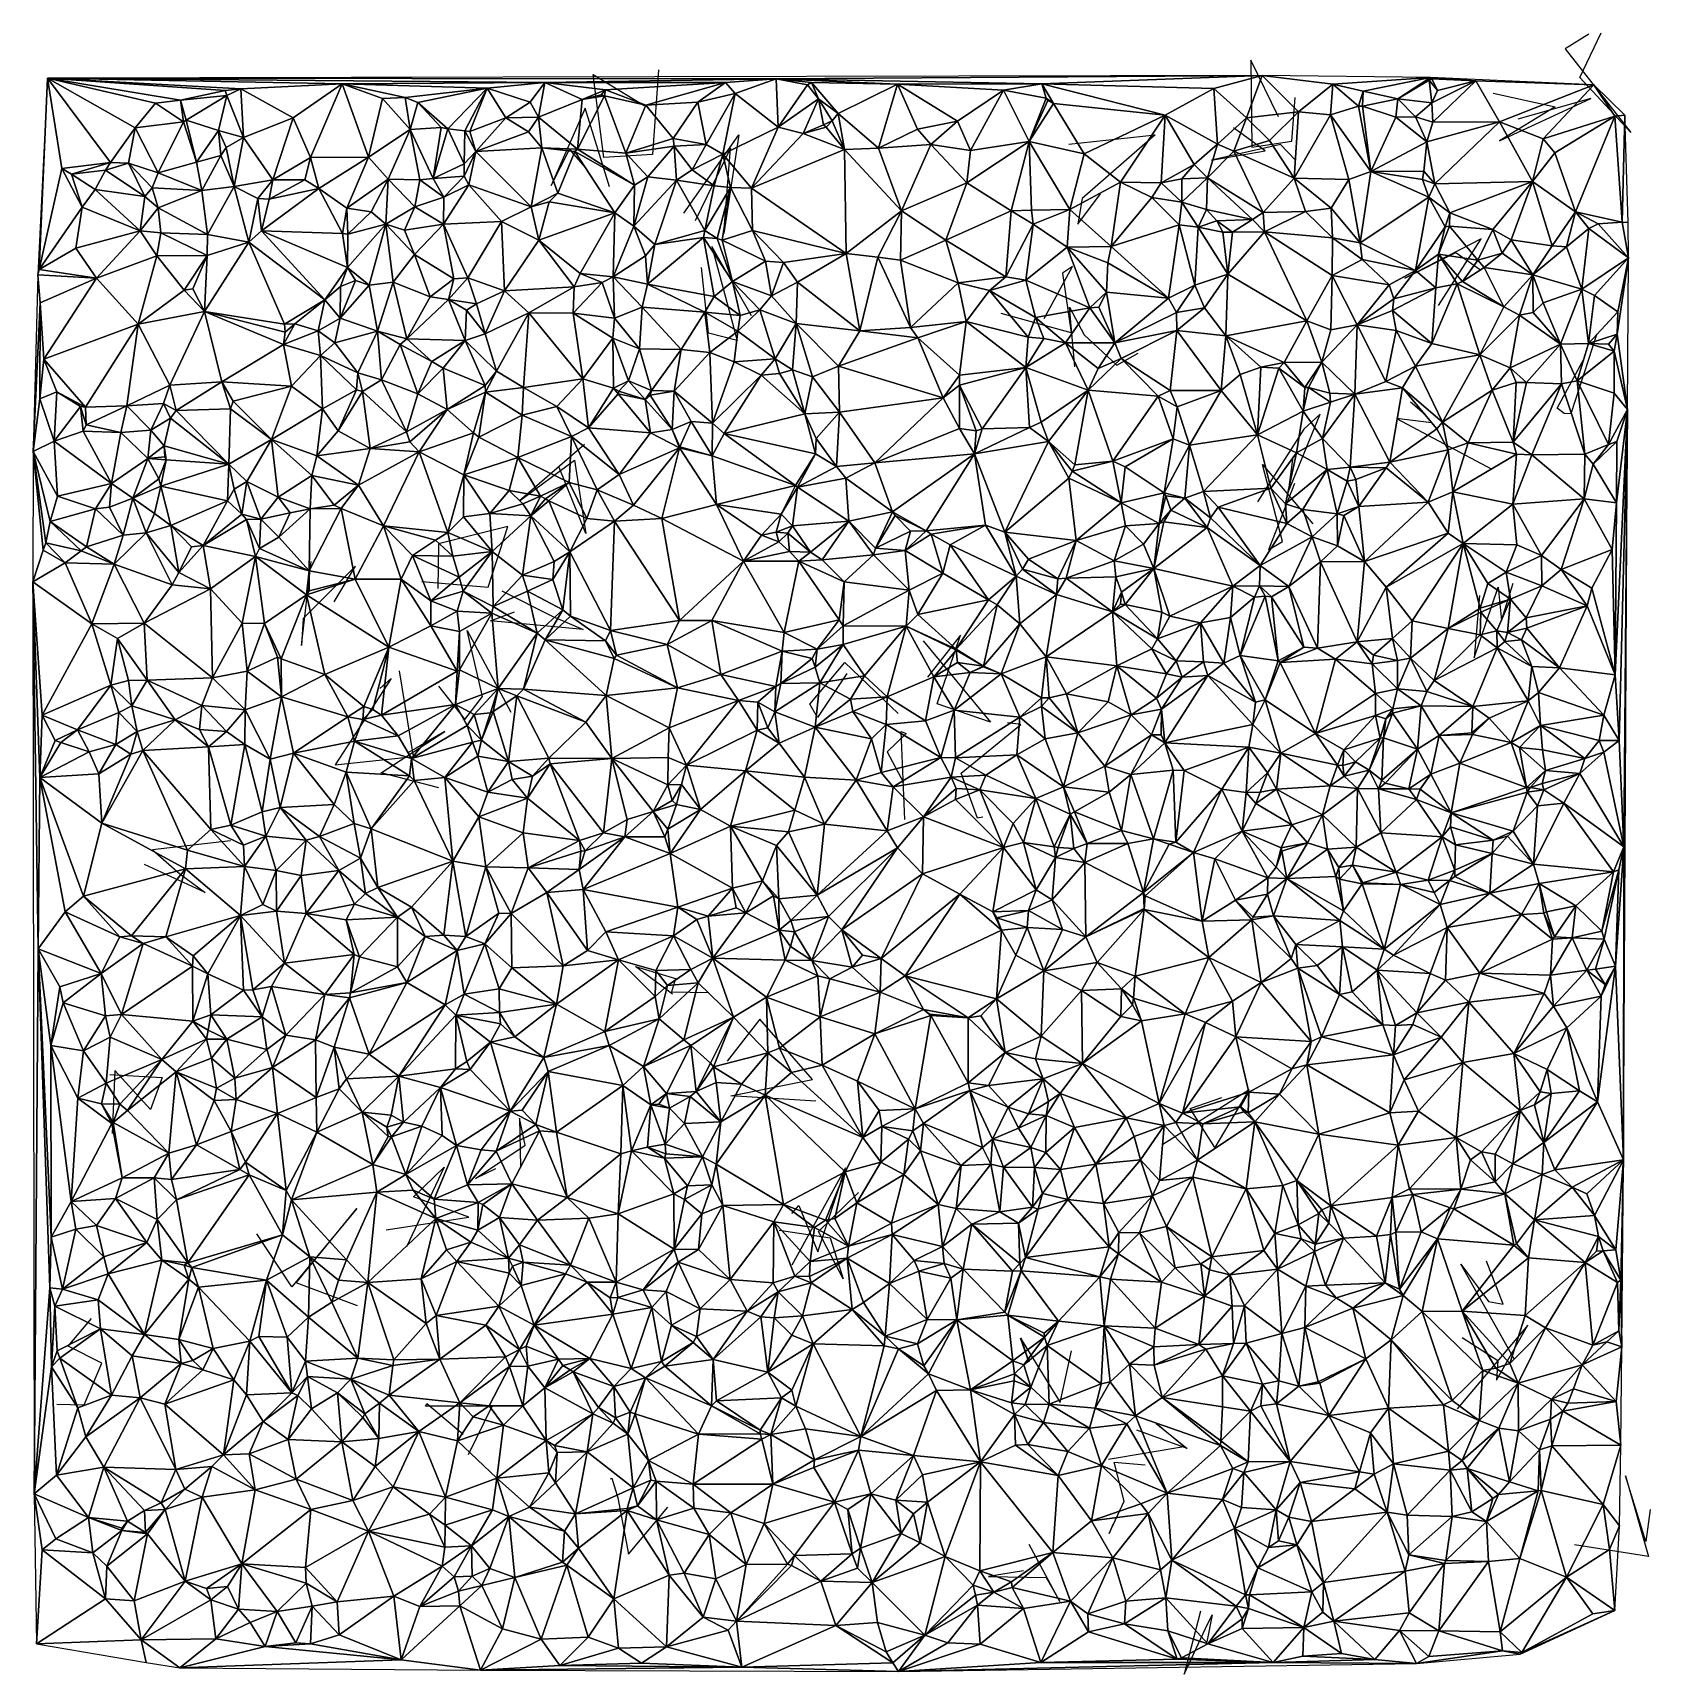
# Model space of a CAD drawing. Header units: metres. Extents: x -15 to 15.4, y -15 to 15.8.
import ezdxf

# ---------------------------------------------------------------- set-up
doc = ezdxf.new("R2010")
doc.units = ezdxf.units.M
doc.layers.add('CRACKS', color=1, linetype='Continuous')
doc.layers.add('STREET_MESH', color=7, linetype='Continuous')

msp = doc.modelspace()

# ---------------------------------------------------------------- linework, layer by layer
at = {"layer": 'CRACKS'}
for points in [[(14.242, 15.776, 0.1), (13.8, 15.498, 0.1), (15.032, 13.931, 0.1), (14.073, 14.959, 0.1), (14.475, 15.801, 0.1)], [(8.41, 14.222, 0.1), (7.895, 15.286, 0.1), (7.911, 13.654, 0.1), (8.663, 13.764, 0.1), (8.723, 14.586, 0.1)], [(-3.237, 15.103, 0.1), (-3.35, 13.513, 0.1), (-4.26, 13.457, 0.1), (-4.464, 15.02, 0.1), (-3.507, 14.435, 0.1)], [(12.446, 14.669, 0.1), (13.607, 14.411, 0.1), (12.564, 13.772, 0.1), (14.279, 14.568, 0.1), (12.911, 14.182, 0.1)], [(-4.154, 12.911, 0.1), (-4.615, 14.384, 0.1), (-5.251, 12.936, 0.1), (-4.907, 13.611, 0.1), (-4.62, 13.281, 0.1)], [(-2.761, 12.415, 0.1), (-1.727, 13.883, 0.1), (-2.01, 12.033, 0.1), (-1.88, 13.636, 0.1), (-2.549, 12.269, 0.1)], [(4.472, 13.713, 0.1), (6.094, 13.883, 0.1), (4.727, 12.691, 0.1), (4.64, 12.21, 0.1), (5.069, 12.775, 0.1)], [(8.735, 13.412, 0.1), (8.448, 13.701, 0.1), (7.154, 13.407, 0.1), (8.159, 13.587, 0.1), (7.566, 14.014, 0.1)], [(-1.486, 10.488, 0.1), (-2.236, 11.786, 0.1), (-1.757, 10.026, 0.1), (-2.294, 10.161, 0.1), (-2.426, 11.394, 0.1)], [(11.418, 10.681, 0.1), (12.217, 11.935, 0.1), (10.786, 11.193, 0.1), (11.742, 11.676, 0.1), (12.21, 11.349, 0.1)], [(4.012, 10.439, 0.1), (4.544, 11.411, 0.1), (4.352, 11.29, 0.1), (4.52, 10.165, 0.1), (3.2, 10.533, 0.1)], [(4.587, 9.531, 0.1), (4.488, 10.65, 0.1), (4.762, 10.131, 0.1), (5.378, 9.56, 0.1), (5.775, 9.783, 0.1)], [(14.391, 10.149, 0.1), (13.906, 8.643, 0.1), (13.778, 8.654, 0.1), (13.649, 8.754, 0.1), (14.157, 9.684, 0.1)], [(8.679, 7.841, 0.1), (8.592, 7.173, 0.1), (9.197, 8.64, 0.1), (8.889, 8.359, 0.1), (8.02, 6.994, 0.1)], [(10.892, 8.869, 0.1), (11.146, 8.654, 0.1), (11.288, 8.474, 0.1), (10.632, 8.558, 0.1), (12.423, 7.608, 0.1)], [(-4.623, 8.069, 0.1), (-5.846, 7.011, 0.1), (-4.812, 7.776, 0.1), (-4.598, 6.398, 0.1), (-5.102, 7.639, 0.1)], [(8.714, 7.337, 0.1), (8.225, 6.094, 0.1), (8.485, 6.251, 0.1), (8.115, 7.693, 0.1), (9.058, 6.583, 0.1)], [(-7.683, 5.496, 0.1), (-6.435, 5.392, 0.1), (-6.063, 6.529, 0.1), (-7.368, 6.203, 0.1), (-7.38, 5.365, 0.1)], [(-9.326, 5.118, 0.1), (-8.93, 5.783, 0.1), (-9.912, 4.799, 0.1), (-9.944, 4.297, 0.1), (-9.761, 5.872, 0.1)], [(-6.176, 5.321, 0.1), (-5.22, 4.84, 0.1), (-4.649, 4.595, 0.1), (-6.388, 4.76, 0.1), (-5.943, 4.93, 0.1)], [(12.187, 5.236, 0.1), (12.086, 4.066, 0.1), (12.542, 5.388, 0.1), (12.601, 4.765, 0.1), (12.819, 5.463, 0.1)], [(-7.368, 3.532, 0.1), (-6.872, 2.908, 0.1), (-6.542, 3.34, 0.1), (-6.829, 4.574, 0.1), (-6.008, 3.042, 0.1)], [(1.739, 4.385, 0.1), (3.005, 2.854, 0.1), (1.998, 3.201, 0.1), (2.439, 4.49, 0.1), (1.82, 3.7, 0.1)], [(-8.469, 3.486, 0.1), (-8.259, 3.675, 0.1), (-9.309, 2.053, 0.1), (-7.837, 2.209, 0.1), (-8.102, 3.821, 0.1)], [(0.302, 3.771, 0.1), (-0.248, 2.944, 0.1), (-0.391, 3.196, 0.1), (0.263, 3.974, 0.1), (1.269, 3.017, 0.1)], [(2.858, 1.068, 0.1), (2.76, 1.05, 0.1), (2.448, 1.898, 0.1), (3.575, 2.811, 0.1), (3.324, 2.845, 0.1)], [(-7.361, 1.625, 0.1), (-8.445, 1.904, 0.1), (-7.251, 2.678, 0.1), (-7.785, 2.369, 0.1), (-7.958, 2.275, 0.1)], [(1.393, 1.029, 0.1), (1.324, 2.678, 0.1), (1.418, 2.644, 0.1), (1.064, 2.301, 0.1), (1.366, 1.72, 0.1)], [(-11.273, 0.627, 0.1), (-12.741, 0.458, 0.1), (-12.227, 0.005, 0.1), (-11.752, -0.346, 0.1), (-12.891, 0.184, 0.1)], [(-2.969, -2.251, 0.1), (-3.669, -1.733, 0.1), (-2.915, -1.959, 0.1), (-2.989, -2.212, 0.1), (-2.29, -2.223, 0.1)], [(-0.282, -4.263, 0.1), (-1.875, -4.163, 0.1), (-0.34, -3.858, 0.1), (-1.334, -2.725, 0.1), (-1.945, -3.509, 0.1)], [(-13.543, -3.762, 0.1), (-12.562, -3.816, 0.1), (-12.778, -4.416, 0.1), (-13.451, -3.685, 0.1), (-13.499, -4.867, 0.1)], [(6.241, -5.068, 0.1), (7.861, -4.042, 0.1), (7.218, -5.13, 0.1), (6.756, -4.4, 0.1), (7.347, -4.194, 0.1)], [(-6.3, -5.534, 0.1), (-6.675, -5.713, 0.1), (-5.741, -5.09, 0.1), (-5.848, -4.579, 0.1), (-5.825, -5.498, 0.1)], [(-8.354, -6.678, 0.1), (-6.797, -6.44, 0.1), (-7.835, -6.061, 0.1), (-7.262, -5.505, 0.1), (-7.967, -7.001, 0.1)], [(-0.733, -6.375, 0.1), (-0.6, -6.219, 0.1), (-0.243, -7.092, 0.1), (0.28, -5.513, 0.1), (-0.727, -7.34, 0.1)], [(-0.965, -6.685, 0.1), (-0.012, -6.831, 0.1), (0.236, -7.598, 0.1), (-0.226, -6.711, 0.1), (0.521, -5.977, 0.1)], [(-8.888, -8.103, 0.1), (-10.041, -7.675, 0.1), (-8.905, -6.281, 0.1), (-10.125, -7.748, 0.1), (-10.779, -6.752, 0.1)], [(12.845, -9.113, 0.1), (11.836, -7.325, 0.1), (12.36, -8.022, 0.1), (12.635, -8.074, 0.1), (12.317, -7.268, 0.1)], [(-14.538, -9.954, 0.1), (-14.026, -9.963, 0.1), (-13.695, -9.182, 0.1), (-14.325, -8.863, 0.1), (-13.884, -8.341, 0.1)], [(11.865, -8.701, 0.1), (12.533, -9.132, 0.1), (12.51, -9.5, 0.1), (13.098, -8.469, 0.1), (11.772, -10.039, 0.1)], [(3.572, -8.706, 0.1), (3.721, -9.16, 0.1), (3.568, -8.711, 0.1), (4.314, -9.919, 0.1), (4.521, -8.95, 0.1)], [(-6.807, -10.897, 0.1), (-6.361, -9.992, 0.1), (-7.615, -9.993, 0.1), (-7.59, -9.941, 0.1), (-6.904, -10.516, 0.1)], [(5.219, -10.985, 0.1), (6.634, -10.745, 0.1), (6.115, -10.318, 0.1), (6.694, -10.783, 0.1), (5.751, -10.442, 0.1)], [(5.299, -12.213, 0.1), (5.232, -12.383, 0.1), (5.511, -11.774, 0.1), (5.323, -11.04, 0.1), (5.909, -11.09, 0.1)], [(-4.138, -11.353, 0.1), (-4.112, -11.345, 0.1), (-3.998, -11.713, 0.1), (-3.796, -12.767, 0.1), (-3.06, -11.884, 0.1)], [(15.395, -11.931, 0.1), (15.312, -12.531, 0.1), (14.931, -11.299, 0.1), (15.366, -12.813, 0.1), (13.973, -12.595, 0.1)], [(3.625, -13.085, 0.1), (2.965, -13.189, 0.1), (4.049, -13.208, 0.1), (4.307, -13.658, 0.1), (3.728, -12.591, 0.1)], [(6.95, -13.839, 0.1), (6.641, -15.023, 0.1), (7.039, -14.168, 0.1), (7.166, -13.908, 0.1), (7.067, -14.416, 0.1)]]:
    msp.add_polyline3d(points, dxfattribs=at)
at = {"layer": 'STREET_MESH'}
for points in [[(-14.892, 11.259), (-14.87, 11.354), (-14.715, 14.951)], [(-14.87, 11.354), (-14.444, 13.25), (-14.715, 14.951)], [(-1.026, 14.94), (8.105, 14.999), (-14.715, 14.951)], [(-11.084, 14.749), (-9.18, 14.846), (-14.715, 14.951)], [(-12.682, 14.479), (-12.213, 14.536), (-14.715, 14.951)], [(-12.213, 14.536), (-11.375, 14.719), (-14.715, 14.951)], [(-11.375, 14.719), (-11.084, 14.749), (-14.715, 14.951)], [(-9.18, 14.846), (-5.372, 14.871), (-14.715, 14.951)], [(-5.372, 14.871), (-1.026, 14.94), (-14.715, 14.951)], [(-13.067, 14.019), (-12.682, 14.479), (-14.715, 14.951)], [(-14.444, 13.25), (-13.527, 13.363), (-14.715, 14.951)], [(-13.527, 13.363), (-13.067, 14.019), (-14.715, 14.951)], [(-11.084, 14.749), (-10.101, 14.205), (-9.18, 14.846)], [(-10.101, 14.205), (-9.771, 13.458), (-9.18, 14.846)], [(-9.771, 13.458), (-8.683, 13.464), (-9.18, 14.846)], [(-6.453, 14.76), (-5.372, 14.871), (-9.18, 14.846)], [(-8.683, 13.464), (-8.422, 14.57), (-9.18, 14.846)], [(-8.422, 14.57), (-7.992, 14.585), (-9.18, 14.846)], [(-7.992, 14.585), (-6.453, 14.76), (-9.18, 14.846)], [(-5.648, 14.501), (-5.372, 14.871), (-6.453, 14.76)], [(-5.648, 14.501), (-5.49, 14.215), (-5.372, 14.871)], [(-5.372, 14.871), (-5.49, 14.215), (-4.672, 14.548)], [(-1.026, 14.94), (-5.372, 14.871), (-1.977, 14.865)], [(-4.231, 14.733), (-5.372, 14.871), (-4.672, 14.548)], [(-5.372, 14.871), (-4.231, 14.733), (-1.977, 14.865)], [(-4.231, 14.733), (-3.473, 14.445), (-1.977, 14.865)], [(-3.473, 14.445), (-2.499, 14.498), (-1.977, 14.865)], [(-2.499, 14.498), (-1.795, 14.664), (-1.977, 14.865)], [(-1.795, 14.664), (-1.026, 14.94), (-1.977, 14.865)], [(-1.795, 14.664), (-0.985, 14.027), (-1.026, 14.94)], [(-1.026, 14.94), (3.969, 14.844), (8.105, 14.999)], [(-1.026, 14.94), (1.252, 14.839), (3.969, 14.844)], [(-0.363, 14.87), (1.252, 14.839), (-1.026, 14.94)], [(-0.438, 14.823), (-0.363, 14.87), (-1.026, 14.94)], [(-0.985, 14.027), (-0.438, 14.823), (-1.026, 14.94)], [(-0.438, 14.823), (-0.985, 14.027), (-0.232, 14.559)], [(-0.438, 14.823), (-0.232, 14.559), (-0.363, 14.87)], [(-0.363, 14.87), (0.14, 14.284), (1.252, 14.839)], [(-0.363, 14.87), (-0.232, 14.559), (0.14, 14.284)], [(0.14, 14.284), (0.895, 13.636), (1.252, 14.839)], [(1.252, 14.839), (0.895, 13.636), (1.63, 13.992)], [(1.252, 14.839), (3.249, 14.726), (3.969, 14.844)], [(2.385, 14.144), (1.252, 14.839), (1.63, 13.992)], [(2.385, 14.144), (3.249, 14.726), (1.252, 14.839)], [(3.249, 14.726), (4.05, 14.572), (3.969, 14.844)], [(3.969, 14.844), (7.195, 14.756), (8.105, 14.999)], [(6.284, 14.252), (7.195, 14.756), (3.969, 14.844)], [(4.183, 14.475), (6.284, 14.252), (3.969, 14.844)], [(4.05, 14.572), (4.183, 14.475), (3.969, 14.844)], [(7.195, 14.756), (7.814, 14.202), (8.105, 14.999)], [(7.814, 14.202), (8.789, 14.315), (8.105, 14.999)], [(9.432, 14.838), (11.269, 14.96), (8.105, 14.999)], [(8.789, 14.315), (9.432, 14.838), (8.105, 14.999)], [(8.789, 14.315), (9.39, 14.258), (9.432, 14.838)], [(9.39, 14.258), (9.913, 14.426), (9.432, 14.838)], [(9.432, 14.838), (10.002, 14.704), (11.269, 14.96)], [(9.913, 14.426), (10.002, 14.704), (9.432, 14.838)], [(10.002, 14.704), (10.654, 14.564), (11.269, 14.96)], [(10.654, 14.564), (11.241, 14.909), (11.269, 14.96)], [(11.241, 14.909), (10.654, 14.564), (11.291, 14.487)], [(11.241, 14.909), (11.293, 14.94), (11.269, 14.96)], [(11.293, 14.94), (11.241, 14.909), (11.401, 14.715)], [(11.401, 14.715), (11.241, 14.909), (11.291, 14.487)], [(11.269, 14.96), (12.122, 14.899), (14.335, 14.826)], [(11.293, 14.94), (12.122, 14.899), (11.269, 14.96)], [(11.401, 14.715), (11.291, 14.487), (12.122, 14.899)], [(11.291, 14.487), (11.309, 14.121), (12.122, 14.899)], [(11.293, 14.94), (11.401, 14.715), (12.122, 14.899)], [(11.309, 14.121), (12.563, 14.131), (12.122, 14.899)], [(12.122, 14.899), (12.563, 14.131), (14.335, 14.826)], [(12.563, 14.131), (13.384, 13.811), (14.335, 14.826)], [(13.384, 13.811), (14.731, 14.233), (14.335, 14.826)], [(14.731, 14.233), (14.916, 14.252), (14.335, 14.826)], [(-12.682, 14.479), (-12.158, 14.128), (-12.213, 14.536)], [(-11.346, 14.621), (-11.375, 14.719), (-12.213, 14.536)], [(-12.111, 14.158), (-11.346, 14.621), (-12.213, 14.536)], [(-12.158, 14.128), (-12.111, 14.158), (-12.213, 14.536)], [(-11.499, 13.967), (-11.346, 14.621), (-12.111, 14.158)], [(-11.346, 14.621), (-11.499, 13.967), (-11.034, 13.834)], [(-11.375, 14.719), (-11.346, 14.621), (-11.084, 14.749)], [(-11.346, 14.621), (-11.034, 13.834), (-11.084, 14.749)], [(-11.034, 13.834), (-10.101, 14.205), (-11.084, 14.749)], [(-8.683, 13.464), (-7.902, 13.987), (-8.422, 14.57)], [(-7.902, 13.987), (-7.992, 14.585), (-8.422, 14.57)], [(-7.992, 14.585), (-7.758, 14.49), (-6.453, 14.76)], [(-7.758, 14.49), (-7.992, 14.585), (-7.902, 13.987)], [(-7.319, 14.026), (-7.758, 14.49), (-7.902, 13.987)], [(-7.758, 14.49), (-7.195, 14), (-6.453, 14.76)], [(-7.758, 14.49), (-7.319, 14.026), (-7.195, 14)], [(-7.195, 14), (-6.871, 13.958), (-6.453, 14.76)], [(-6.871, 13.958), (-6.778, 13.951), (-6.453, 14.76)], [(-6.778, 13.951), (-6.105, 14.203), (-6.453, 14.76)], [(-6.105, 14.203), (-5.648, 14.501), (-6.453, 14.76)], [(-5.49, 14.215), (-5.648, 14.501), (-6.105, 14.203)], [(-5.49, 14.215), (-4.754, 13.614), (-4.672, 14.548)], [(-4.754, 13.614), (-4.25, 14.619), (-4.672, 14.548)], [(-4.754, 13.614), (-3.849, 13.541), (-4.25, 14.619)], [(-4.31, 14.638), (-4.231, 14.733), (-4.672, 14.548)], [(-4.25, 14.619), (-4.31, 14.638), (-4.672, 14.548)], [(-4.31, 14.638), (-4.25, 14.619), (-4.231, 14.733)], [(-4.231, 14.733), (-4.25, 14.619), (-3.473, 14.445)], [(-4.25, 14.619), (-3.849, 13.541), (-3.473, 14.445)], [(-2.957, 13.815), (-2.499, 14.498), (-3.473, 14.445)], [(-2.957, 13.815), (-2.341, 13.702), (-2.499, 14.498)], [(-2.341, 13.702), (-1.795, 14.664), (-2.499, 14.498)], [(-2.028, 13.522), (-1.795, 14.664), (-2.341, 13.702)], [(-2.028, 13.522), (-0.985, 14.027), (-1.795, 14.664)], [(-0.985, 14.027), (-0.52, 13.912), (-0.232, 14.559)], [(-0.52, 13.912), (-0.134, 14.075), (-0.232, 14.559)], [(-0.232, 14.559), (0.025, 14.147), (0.14, 14.284)], [(-0.134, 14.075), (0.025, 14.147), (-0.232, 14.559)], [(3.249, 14.726), (2.385, 14.144), (2.629, 13.589)], [(3.249, 14.726), (2.629, 13.589), (3.729, 13.761)], [(4.05, 14.572), (3.249, 14.726), (3.729, 13.761)], [(4.082, 14.528), (4.05, 14.572), (3.729, 13.761)], [(4.183, 14.475), (4.082, 14.528), (3.729, 13.761)], [(4.05, 14.572), (4.082, 14.528), (4.183, 14.475)], [(7.266, 13.707), (7.195, 14.756), (6.284, 14.252)], [(7.266, 13.707), (7.814, 14.202), (7.195, 14.756)], [(10.002, 14.704), (9.913, 14.426), (9.992, 14.423)], [(10.002, 14.704), (9.992, 14.423), (10.654, 14.564)], [(10.654, 14.564), (9.992, 14.423), (10.614, 14.217)], [(10.987, 14.226), (10.654, 14.564), (10.614, 14.217)], [(10.654, 14.564), (10.987, 14.226), (11.291, 14.487)], [(-13.067, 14.019), (-12.158, 14.128), (-12.682, 14.479)], [(-11.034, 13.834), (-10.482, 13.04), (-10.101, 14.205)], [(-10.101, 14.205), (-10.482, 13.04), (-9.771, 13.458)], [(-6.105, 14.203), (-6.778, 13.951), (-6.666, 13.571)], [(-5.677, 13.943), (-6.105, 14.203), (-6.666, 13.571)], [(-5.677, 13.943), (-5.49, 14.215), (-6.105, 14.203)], [(-5.49, 14.215), (-5.677, 13.943), (-5.428, 13.639)], [(-4.754, 13.614), (-5.49, 14.215), (-5.428, 13.639)], [(-3.849, 13.541), (-2.957, 13.815), (-3.473, 14.445)], [(0.025, 14.147), (0.259, 13.608), (0.14, 14.284)], [(0.259, 13.608), (0.895, 13.636), (0.14, 14.284)], [(4.763, 13.527), (4.183, 14.475), (3.729, 13.761)], [(4.183, 14.475), (4.763, 13.527), (6.284, 14.252)], [(6.284, 14.252), (4.763, 13.527), (5.447, 12.994)], [(6.208, 12.982), (6.284, 14.252), (5.447, 12.994)], [(6.208, 12.982), (6.831, 13.331), (6.284, 14.252)], [(6.831, 13.331), (7.266, 13.707), (6.284, 14.252)], [(7.814, 14.202), (7.266, 13.707), (7.572, 13.58)], [(8.243, 13.782), (7.814, 14.202), (7.572, 13.58)], [(7.814, 14.202), (8.243, 13.782), (8.789, 14.315)], [(8.789, 14.315), (8.243, 13.782), (8.705, 13.072)], [(8.789, 14.315), (8.705, 13.072), (9.39, 14.258)], [(8.705, 13.072), (9.733, 13.048), (9.39, 14.258)], [(9.913, 14.426), (9.39, 14.258), (10.144, 13.198)], [(9.39, 14.258), (9.733, 13.048), (10.144, 13.198)], [(9.992, 14.423), (9.913, 14.426), (10.144, 13.198)], [(10.614, 14.217), (9.992, 14.423), (10.144, 13.198)], [(11.201, 13.753), (10.614, 14.217), (10.144, 13.198)], [(10.987, 14.226), (10.614, 14.217), (11.201, 13.753)], [(10.987, 14.226), (11.309, 14.121), (11.291, 14.487)], [(11.309, 14.121), (10.987, 14.226), (11.201, 13.753)], [(13.384, 13.811), (13.601, 13.549), (14.731, 14.233)], [(13.601, 13.549), (13.995, 12.439), (14.731, 14.233)], [(13.995, 12.439), (14.868, 12.243), (14.731, 14.233)], [(14.868, 12.243), (14.916, 14.252), (14.731, 14.233)], [(14.868, 12.243), (14.98, 12.24), (14.916, 14.252)], [(-13.067, 14.019), (-13.527, 13.363), (-13.192, 13.353)], [(-12.634, 13.174), (-13.067, 14.019), (-13.192, 13.353)], [(-12.634, 13.174), (-12.158, 14.128), (-13.067, 14.019)], [(-12.634, 13.174), (-11.911, 13.37), (-12.158, 14.128)], [(-12.158, 14.128), (-11.911, 13.37), (-12.111, 14.158)], [(-11.911, 13.37), (-11.499, 13.967), (-12.111, 14.158)], [(-11.911, 13.37), (-11.458, 13.498), (-11.499, 13.967)], [(-11.499, 13.967), (-11.357, 13.646), (-11.034, 13.834)], [(-11.458, 13.498), (-11.357, 13.646), (-11.499, 13.967)], [(-7.902, 13.987), (-8.683, 13.464), (-8.312, 13.054)], [(-7.721, 13.042), (-7.902, 13.987), (-8.312, 13.054)], [(-7.469, 13.067), (-7.319, 14.026), (-7.902, 13.987)], [(-7.721, 13.042), (-7.469, 13.067), (-7.902, 13.987)], [(-7.319, 14.026), (-7.469, 13.067), (-7.195, 14)], [(-7.469, 13.067), (-6.884, 13.342), (-7.195, 14)], [(-6.884, 13.342), (-6.871, 13.958), (-7.195, 14)], [(-6.871, 13.958), (-6.884, 13.342), (-6.666, 13.571)], [(-6.778, 13.951), (-6.871, 13.958), (-6.666, 13.571)], [(-5.428, 13.639), (-5.677, 13.943), (-6.666, 13.571)], [(-2.028, 13.522), (-1.487, 12.882), (-0.985, 14.027)], [(-1.487, 12.882), (-0.52, 13.912), (-0.985, 14.027)], [(-0.52, 13.912), (-1.487, 12.882), (0.259, 13.608)], [(-0.082, 14.03), (-0.134, 14.075), (-0.52, 13.912)], [(-0.082, 14.03), (-0.52, 13.912), (0.259, 13.608)], [(-0.134, 14.075), (-0.082, 14.03), (0.025, 14.147)], [(0.025, 14.147), (-0.082, 14.03), (0.259, 13.608)], [(0.895, 13.636), (1.883, 13.703), (1.63, 13.992)], [(1.883, 13.703), (2.385, 14.144), (1.63, 13.992)], [(2.385, 14.144), (1.883, 13.703), (2.629, 13.589)], [(12.563, 14.131), (11.309, 14.121), (11.201, 13.753)], [(11.347, 12.964), (12.563, 14.131), (11.201, 13.753)], [(12.563, 14.131), (11.347, 12.964), (13.185, 13.007)], [(13.384, 13.811), (12.563, 14.131), (13.185, 13.007)], [(-11.357, 13.646), (-11.458, 13.498), (-11.209, 12.917)], [(-11.357, 13.646), (-11.209, 12.917), (-11.034, 13.834)], [(-11.209, 12.917), (-10.482, 13.04), (-11.034, 13.834)], [(-6.884, 13.342), (-6.883, 13.107), (-6.666, 13.571)], [(-6.883, 13.107), (-6.797, 12.948), (-6.666, 13.571)], [(-6.797, 12.948), (-5.629, 12.535), (-6.666, 13.571)], [(-5.629, 12.535), (-5.428, 13.639), (-6.666, 13.571)], [(-5.629, 12.535), (-5.128, 12.788), (-5.428, 13.639)], [(-4.806, 13.57), (-4.754, 13.614), (-5.428, 13.639)], [(-5.128, 12.788), (-4.806, 13.57), (-5.428, 13.639)], [(-4.806, 13.57), (-5.128, 12.788), (-4.056, 12.42)], [(-4.754, 13.614), (-4.806, 13.57), (-3.686, 12.941)], [(-3.686, 12.941), (-4.806, 13.57), (-4.056, 12.42)], [(-3.849, 13.541), (-4.754, 13.614), (-3.686, 12.941)], [(-2.941, 13.673), (-2.957, 13.815), (-3.849, 13.541)], [(-3.433, 13.094), (-2.941, 13.673), (-3.849, 13.541)], [(-2.894, 13.034), (-2.941, 13.673), (-3.433, 13.094)], [(-2.957, 13.815), (-2.941, 13.673), (-2.341, 13.702)], [(-2.941, 13.673), (-2.601, 13.227), (-2.341, 13.702)], [(-2.894, 13.034), (-2.601, 13.227), (-2.941, 13.673)], [(-2.601, 13.227), (-2.028, 13.522), (-2.341, 13.702)], [(-1.487, 12.882), (0.291, 11.655), (0.259, 13.608)], [(1.329, 12.456), (0.895, 13.636), (0.259, 13.608)], [(0.291, 11.655), (1.329, 12.456), (0.259, 13.608)], [(0.895, 13.636), (1.329, 12.456), (1.883, 13.703)], [(1.883, 13.703), (1.329, 12.456), (2.557, 12.985)], [(2.629, 13.589), (1.883, 13.703), (2.557, 12.985)], [(3.729, 13.761), (2.557, 12.985), (3.388, 12.457)], [(2.629, 13.589), (2.557, 12.985), (3.729, 13.761)], [(3.774, 12.473), (3.729, 13.761), (3.388, 12.457)], [(4.494, 12.48), (4.763, 13.527), (3.729, 13.761)], [(3.774, 12.473), (4.494, 12.48), (3.729, 13.761)], [(7.078, 13.08), (7.266, 13.707), (6.831, 13.331)], [(7.266, 13.707), (7.078, 13.08), (7.572, 13.58)], [(7.572, 13.58), (7.078, 13.08), (8.125, 12.425)], [(8.243, 13.782), (7.572, 13.58), (8.705, 13.072)], [(8.705, 13.072), (7.572, 13.58), (8.125, 12.425)], [(11.144, 13.2), (11.201, 13.753), (10.144, 13.198)], [(11.144, 13.2), (11.347, 12.964), (11.201, 13.753)], [(13.601, 13.549), (13.384, 13.811), (13.185, 13.007)], [(-14.265, 13.148), (-13.527, 13.363), (-14.444, 13.25)], [(-14.265, 13.148), (-13.624, 13.222), (-13.527, 13.363)], [(-13.527, 13.363), (-13.624, 13.222), (-13.192, 13.353)], [(-13.624, 13.222), (-12.887, 12.725), (-13.192, 13.353)], [(-12.887, 12.725), (-12.75, 12.888), (-13.192, 13.353)], [(-12.75, 12.888), (-12.634, 13.174), (-13.192, 13.353)], [(-11.911, 13.37), (-12.634, 13.174), (-11.814, 12.837)], [(-11.458, 13.498), (-11.911, 13.37), (-11.814, 12.837)], [(-11.209, 12.917), (-11.458, 13.498), (-11.814, 12.837)], [(-10.482, 13.04), (-9.879, 13.039), (-9.771, 13.458)], [(-9.879, 13.039), (-9.617, 12.876), (-9.771, 13.458)], [(-9.617, 12.876), (-8.683, 13.464), (-9.771, 13.458)], [(-9.617, 12.876), (-9.092, 12.507), (-8.683, 13.464)], [(-8.683, 13.464), (-9.092, 12.507), (-8.312, 13.054)], [(-6.883, 13.107), (-6.884, 13.342), (-7.469, 13.067)], [(-3.433, 13.094), (-3.849, 13.541), (-3.686, 12.941)], [(-2.028, 13.522), (-2.601, 13.227), (-2.19, 12.926)], [(-1.884, 12.899), (-2.028, 13.522), (-2.19, 12.926)], [(-1.487, 12.882), (-2.028, 13.522), (-1.884, 12.899)], [(4.763, 13.527), (4.494, 12.48), (5.447, 12.994)], [(6.599, 13.061), (6.831, 13.331), (6.208, 12.982)], [(6.599, 13.061), (7.078, 13.08), (6.831, 13.331)], [(13.995, 12.439), (13.601, 13.549), (13.185, 13.007)], [(-14.87, 11.354), (-14.062, 12.527), (-14.444, 13.25)], [(-14.062, 12.527), (-14.265, 13.148), (-14.444, 13.25)], [(-13.624, 13.222), (-14.265, 13.148), (-13.817, 12.858)], [(-14.265, 13.148), (-14.062, 12.527), (-13.817, 12.858)], [(-12.887, 12.725), (-13.624, 13.222), (-13.817, 12.858)], [(-12.634, 13.174), (-12.75, 12.888), (-11.814, 12.837)], [(-10.482, 13.04), (-11.209, 12.917), (-10.761, 12.691)], [(-10.547, 12.674), (-10.482, 13.04), (-10.761, 12.691)], [(-10.482, 13.04), (-10.547, 12.674), (-9.879, 13.039)], [(-9.879, 13.039), (-10.547, 12.674), (-9.617, 12.876)], [(-9.092, 12.507), (-8.632, 12.438), (-8.312, 13.054)], [(-8.632, 12.438), (-8.358, 12.208), (-8.312, 13.054)], [(-8.358, 12.208), (-7.811, 12.531), (-8.312, 13.054)], [(-7.811, 12.531), (-7.721, 13.042), (-8.312, 13.054)], [(-7.721, 13.042), (-7.811, 12.531), (-7.265, 12.713)], [(-7.469, 13.067), (-7.721, 13.042), (-7.265, 12.713)], [(-6.883, 13.107), (-7.469, 13.067), (-7.265, 12.713)], [(-7.277, 12.206), (-6.797, 12.948), (-7.265, 12.713)], [(-6.797, 12.948), (-7.277, 12.206), (-6.183, 12.259)], [(-6.797, 12.948), (-6.883, 13.107), (-7.265, 12.713)], [(-5.629, 12.535), (-6.797, 12.948), (-6.183, 12.259)], [(-3.698, 12.168), (-3.433, 13.094), (-3.686, 12.941)], [(-2.894, 13.034), (-3.433, 13.094), (-3.698, 12.168)], [(-2.894, 13.034), (-3.698, 12.168), (-3.303, 11.823)], [(-2.366, 12.088), (-2.894, 13.034), (-3.303, 11.823)], [(-2.19, 12.926), (-2.601, 13.227), (-2.894, 13.034)], [(-2.366, 12.088), (-2.19, 12.926), (-2.894, 13.034)], [(1.329, 12.456), (2.164, 11.907), (2.557, 12.985)], [(2.557, 12.985), (2.164, 11.907), (3.388, 12.457)], [(4.494, 12.48), (5.272, 11.786), (5.447, 12.994)], [(5.272, 11.786), (6.034, 12.706), (5.447, 12.994)], [(6.034, 12.706), (6.208, 12.982), (5.447, 12.994)], [(6.599, 12.619), (6.208, 12.982), (6.034, 12.706)], [(6.599, 12.619), (6.599, 13.061), (6.208, 12.982)], [(7.058, 12.484), (7.078, 13.08), (6.599, 12.619)], [(7.078, 13.08), (6.599, 13.061), (6.599, 12.619)], [(7.926, 12.296), (7.078, 13.08), (7.058, 12.484)], [(7.078, 13.08), (7.926, 12.296), (8.125, 12.425)], [(8.705, 13.072), (8.125, 12.425), (8.922, 12.448)], [(9.405, 12.508), (8.705, 13.072), (8.922, 12.448)], [(9.733, 13.048), (8.705, 13.072), (9.405, 12.508)], [(9.946, 11.857), (9.733, 13.048), (9.405, 12.508)], [(9.733, 13.048), (9.946, 11.857), (10.144, 13.198)], [(9.946, 11.857), (11.235, 12.713), (10.144, 13.198)], [(11.119, 13.047), (11.144, 13.2), (10.144, 13.198)], [(11.235, 12.713), (11.119, 13.047), (10.144, 13.198)], [(11.119, 13.047), (11.347, 12.964), (11.144, 13.2)], [(11.235, 12.713), (11.347, 12.964), (11.119, 13.047)], [(11.347, 12.964), (11.235, 12.713), (11.631, 12.419)], [(13.185, 13.007), (11.347, 12.964), (11.631, 12.419)], [(12.438, 12.106), (13.185, 13.007), (11.631, 12.419)], [(12.438, 12.106), (12.781, 11.916), (13.185, 13.007)], [(12.781, 11.916), (13.551, 11.801), (13.185, 13.007)], [(13.551, 11.801), (13.995, 12.439), (13.185, 13.007)], [(-13.817, 12.858), (-14.062, 12.527), (-12.975, 12.085)], [(-12.887, 12.725), (-13.817, 12.858), (-12.975, 12.085)], [(-12.633, 12.512), (-12.887, 12.725), (-12.975, 12.085)], [(-12.75, 12.888), (-12.887, 12.725), (-12.633, 12.512)], [(-11.814, 12.837), (-12.75, 12.888), (-12.633, 12.512)], [(-11.707, 12.013), (-11.814, 12.837), (-12.633, 12.512)], [(-11.707, 12.013), (-11.209, 12.917), (-11.814, 12.837)], [(-11.209, 12.917), (-11.707, 12.013), (-10.932, 11.869)], [(-11.209, 12.917), (-10.932, 11.869), (-10.761, 12.691)], [(-10.932, 11.869), (-10.694, 12.081), (-10.761, 12.691)], [(-10.694, 12.081), (-10.547, 12.674), (-10.761, 12.691)], [(-10.547, 12.674), (-10.694, 12.081), (-9.617, 12.876)], [(-10.694, 12.081), (-9.174, 12.032), (-9.617, 12.876)], [(-9.174, 12.032), (-9.092, 12.507), (-9.617, 12.876)], [(-7.811, 12.531), (-7.277, 12.206), (-7.265, 12.713)], [(-5.128, 12.788), (-5.629, 12.535), (-5.289, 12.625)], [(-5.128, 12.788), (-5.289, 12.625), (-4.056, 12.42)], [(-3.698, 12.168), (-3.686, 12.941), (-4.056, 12.42)], [(-2.366, 12.088), (-1.884, 12.899), (-2.19, 12.926)], [(-1.884, 12.899), (-2.366, 12.088), (-2.133, 11.939)], [(-1.884, 12.899), (-2.133, 11.939), (-2.038, 11.905)], [(-1.884, 12.899), (-2.038, 11.905), (-1.468, 12.091)], [(-1.487, 12.882), (-1.884, 12.899), (-1.468, 12.091)], [(0.291, 11.655), (-1.487, 12.882), (-1.468, 12.091)], [(5.272, 11.786), (6.547, 12.192), (6.034, 12.706)], [(6.547, 12.192), (6.599, 12.619), (6.034, 12.706)], [(10.984, 11.337), (11.235, 12.713), (9.946, 11.857)], [(11.544, 12.159), (11.235, 12.713), (10.984, 11.337)], [(11.235, 12.713), (11.544, 12.159), (11.631, 12.419)], [(-14.062, 12.527), (-14.87, 11.354), (-14.18, 11.758)], [(-12.975, 12.085), (-14.062, 12.527), (-14.18, 11.758)], [(-12.584, 12.045), (-12.633, 12.512), (-12.975, 12.085)], [(-12.584, 12.045), (-11.707, 12.013), (-12.633, 12.512)], [(-9.072, 12.019), (-9.092, 12.507), (-9.174, 12.032)], [(-9.092, 12.507), (-9.072, 12.019), (-8.632, 12.438)], [(-9.072, 12.019), (-8.358, 12.208), (-8.632, 12.438)], [(-8.358, 12.208), (-8.004, 12.094), (-7.811, 12.531)], [(-8.004, 12.094), (-7.277, 12.206), (-7.811, 12.531)], [(-5.629, 12.535), (-6.183, 12.259), (-5.481, 11.906)], [(-5.289, 12.625), (-5.629, 12.535), (-5.481, 11.906)], [(-4.056, 12.42), (-5.289, 12.625), (-5.481, 11.906)], [(-4.708, 11.281), (-4.056, 12.42), (-5.481, 11.906)], [(-4.708, 11.281), (-4.085, 11.219), (-4.056, 12.42)], [(-4.085, 11.219), (-3.698, 12.168), (-4.056, 12.42)], [(1.329, 12.456), (0.291, 11.655), (0.888, 11.585)], [(1.313, 11.53), (1.329, 12.456), (0.888, 11.585)], [(1.329, 12.456), (1.313, 11.53), (2.164, 11.907)], [(2.164, 11.907), (3.293, 11.216), (3.388, 12.457)], [(3.293, 11.216), (3.804, 12.21), (3.388, 12.457)], [(3.804, 12.21), (3.774, 12.473), (3.388, 12.457)], [(4.494, 12.48), (3.774, 12.473), (3.804, 12.21)], [(4.494, 12.48), (3.804, 12.21), (4.441, 11.777)], [(5.272, 11.786), (4.494, 12.48), (4.441, 11.777)], [(6.599, 12.619), (6.547, 12.192), (6.906, 12.152)], [(7.058, 12.484), (6.599, 12.619), (6.906, 12.152)], [(7.254, 12.269), (7.058, 12.484), (6.906, 12.152)], [(7.254, 12.269), (7.926, 12.296), (7.058, 12.484)], [(7.926, 12.296), (8.148, 12.061), (8.125, 12.425)], [(8.125, 12.425), (8.148, 12.061), (8.922, 12.448)], [(8.148, 12.061), (9.426, 11.953), (8.922, 12.448)], [(9.426, 11.953), (9.405, 12.508), (8.922, 12.448)], [(9.426, 11.953), (9.946, 11.857), (9.405, 12.508)], [(11.544, 12.159), (11.625, 12.167), (11.631, 12.419)], [(11.625, 12.167), (12.438, 12.106), (11.631, 12.419)], [(13.995, 12.439), (13.551, 11.801), (13.821, 11.783)], [(14.244, 12.125), (13.995, 12.439), (13.821, 11.783)], [(14.244, 12.125), (14.415, 12.213), (13.995, 12.439)], [(14.415, 12.213), (14.868, 12.243), (13.995, 12.439)], [(-12.975, 12.085), (-14.18, 11.758), (-13.794, 11.191)], [(-12.661, 11.615), (-12.975, 12.085), (-13.794, 11.191)], [(-12.661, 11.615), (-12.584, 12.045), (-12.975, 12.085)], [(-12.584, 12.045), (-12.661, 11.615), (-11.716, 11.62)], [(-11.707, 12.013), (-12.584, 12.045), (-11.716, 11.62)], [(-10.694, 12.081), (-10.932, 11.869), (-9.506, 10.784)], [(-9.079, 11.393), (-10.694, 12.081), (-9.506, 10.784)], [(-9.174, 12.032), (-10.694, 12.081), (-9.079, 11.393)], [(-9.072, 12.019), (-9.174, 12.032), (-9.079, 11.393)], [(-8.671, 11.062), (-8.358, 12.208), (-9.079, 11.393)], [(-8.358, 12.208), (-9.072, 12.019), (-9.079, 11.393)], [(-8.358, 12.208), (-8.671, 11.062), (-8.218, 11.121)], [(-7.821, 11.641), (-8.358, 12.208), (-8.218, 11.121)], [(-8.004, 12.094), (-8.358, 12.208), (-7.821, 11.641)], [(-8.004, 12.094), (-7.821, 11.641), (-7.277, 12.206)], [(-7.277, 12.206), (-7.821, 11.641), (-7.078, 11.179)], [(-7.277, 12.206), (-6.814, 11.201), (-6.183, 12.259)], [(-6.814, 11.201), (-7.277, 12.206), (-7.078, 11.179)], [(-6.183, 12.259), (-6.814, 11.201), (-6.126, 10.955)], [(-6.183, 12.259), (-6.126, 10.955), (-5.481, 11.906)], [(-3.698, 12.168), (-4.085, 11.219), (-3.479, 11.612)], [(-3.698, 12.168), (-3.479, 11.612), (-3.303, 11.823)], [(-2.389, 11.956), (-2.366, 12.088), (-3.303, 11.823)], [(-2.133, 11.939), (-2.366, 12.088), (-2.389, 11.956)], [(-2.038, 11.905), (-1.227, 11.515), (-1.468, 12.091)], [(0.291, 11.655), (-1.468, 12.091), (-0.889, 11.485)], [(-1.468, 12.091), (-1.227, 11.515), (-0.889, 11.485)], [(3.293, 11.216), (3.667, 11.155), (3.804, 12.21)], [(3.804, 12.21), (3.667, 11.155), (4.441, 11.777)], [(6.547, 12.192), (5.272, 11.786), (6.347, 10.818)], [(6.842, 11.064), (6.547, 12.192), (6.347, 10.818)], [(6.547, 12.192), (6.842, 11.064), (6.906, 12.152)], [(6.842, 11.064), (7.459, 11.266), (6.906, 12.152)], [(7.369, 12.058), (7.254, 12.269), (6.906, 12.152)], [(7.459, 11.266), (7.369, 12.058), (6.906, 12.152)], [(7.926, 12.296), (7.254, 12.269), (7.55, 12.055)], [(7.254, 12.269), (7.369, 12.058), (7.55, 12.055)], [(7.55, 12.055), (7.369, 12.058), (7.459, 11.266)], [(8.148, 12.061), (7.55, 12.055), (7.459, 11.266)], [(8.148, 12.061), (7.459, 11.266), (8.946, 10.395)], [(8.148, 12.061), (7.926, 12.296), (7.55, 12.055)], [(9.42, 11.245), (8.148, 12.061), (8.946, 10.395)], [(9.426, 11.953), (8.148, 12.061), (9.42, 11.245)], [(11.544, 12.159), (10.984, 11.337), (11.416, 11.645)], [(11.625, 12.167), (11.544, 12.159), (11.416, 11.645)], [(12.155, 11.532), (11.625, 12.167), (11.416, 11.645)], [(11.625, 12.167), (12.155, 11.532), (12.438, 12.106)], [(12.155, 11.532), (12.614, 11.66), (12.438, 12.106)], [(12.614, 11.66), (12.781, 11.916), (12.438, 12.106)], [(14.244, 12.125), (13.821, 11.783), (14.109, 10.986)], [(14.244, 12.125), (14.109, 10.986), (14.985, 11.574)], [(14.415, 12.213), (14.244, 12.125), (14.985, 11.574)], [(14.868, 12.243), (14.415, 12.213), (14.985, 11.574)], [(14.98, 12.24), (14.868, 12.243), (14.985, 11.574)], [(-14.18, 11.758), (-14.87, 11.354), (-13.794, 11.191)], [(-11.763, 10.569), (-10.932, 11.869), (-11.716, 11.62)], [(-10.932, 11.869), (-11.763, 10.569), (-10.259, 10.329)], [(-10.932, 11.869), (-11.707, 12.013), (-11.716, 11.62)], [(-10.932, 11.869), (-10.259, 10.329), (-9.506, 10.784)], [(-6.126, 10.955), (-4.822, 11.029), (-5.481, 11.906)], [(-4.822, 11.029), (-4.708, 11.281), (-5.481, 11.906)], [(-3.479, 11.612), (-3.444, 11.081), (-3.303, 11.823)], [(-3.444, 11.081), (-2.389, 11.956), (-3.303, 11.823)], [(-2.19, 10.852), (-2.389, 11.956), (-3.444, 11.081)], [(-2.389, 11.956), (-2.19, 10.852), (-1.845, 11.133)], [(-2.133, 11.939), (-2.389, 11.956), (-1.845, 11.133)], [(-2.038, 11.905), (-2.133, 11.939), (-1.845, 11.133)], [(-1.227, 11.515), (-2.038, 11.905), (-1.845, 11.133)], [(2.164, 11.907), (1.313, 11.53), (2.395, 11.104)], [(3.293, 11.216), (2.164, 11.907), (2.395, 11.104)], [(4.441, 11.777), (3.667, 11.155), (4.867, 10.635)], [(5.272, 11.786), (4.441, 11.777), (5.209, 11.481)], [(4.441, 11.777), (5.184, 10.929), (5.209, 11.481)], [(5.184, 10.929), (4.441, 11.777), (4.867, 10.635)], [(6.347, 10.818), (5.272, 11.786), (5.209, 11.481)], [(9.984, 11.546), (9.426, 11.953), (9.42, 11.245)], [(9.426, 11.953), (9.984, 11.546), (9.946, 11.857)], [(9.984, 11.546), (10.984, 11.337), (9.946, 11.857)], [(12.614, 11.66), (13.191, 11.257), (12.781, 11.916)], [(13.191, 11.257), (13.551, 11.801), (12.781, 11.916)], [(13.551, 11.801), (13.191, 11.257), (13.821, 11.783)], [(13.821, 11.783), (13.191, 11.257), (14.109, 10.986)], [(-13.013, 10.332), (-12.661, 11.615), (-13.794, 11.191)], [(-12.144, 10.968), (-12.661, 11.615), (-13.013, 10.332)], [(-12.661, 11.615), (-12.144, 10.968), (-11.716, 11.62)], [(-12.144, 10.968), (-11.981, 10.993), (-11.716, 11.62)], [(-11.981, 10.993), (-11.763, 10.569), (-11.716, 11.62)], [(-7.525, 10.84), (-7.821, 11.641), (-8.218, 11.121)], [(-7.821, 11.641), (-7.525, 10.84), (-7.078, 11.179)], [(-4.085, 11.219), (-3.444, 11.081), (-3.479, 11.612)], [(-1.112, 10.862), (-1.227, 11.515), (-1.845, 11.133)], [(-1.227, 11.515), (-1.112, 10.862), (-0.889, 11.485)], [(-1.112, 10.862), (-0.624, 11.118), (-0.889, 11.485)], [(-0.624, 11.118), (0.291, 11.655), (-0.889, 11.485)], [(0.291, 11.655), (-0.624, 11.118), (0.546, 10.205)], [(0.291, 11.655), (0.546, 10.205), (0.888, 11.585)], [(0.546, 10.205), (1.501, 10.269), (0.888, 11.585)], [(1.501, 10.269), (1.313, 11.53), (0.888, 11.585)], [(1.313, 11.53), (1.501, 10.269), (2.395, 11.104)], [(5.184, 10.929), (6.347, 10.818), (5.209, 11.481)], [(9.984, 11.546), (9.42, 11.245), (10.494, 11.066)], [(10.984, 11.337), (9.984, 11.546), (10.494, 11.066)], [(10.984, 11.337), (11.366, 11.012), (11.416, 11.645)], [(11.366, 11.012), (11.767, 11.089), (11.416, 11.645)], [(11.767, 11.089), (11.871, 11.128), (11.416, 11.645)], [(11.871, 11.128), (12.155, 11.532), (11.416, 11.645)], [(12.155, 11.532), (11.871, 11.128), (12.275, 11.396)], [(12.614, 11.66), (12.155, 11.532), (12.275, 11.396)], [(13.191, 11.257), (12.614, 11.66), (12.275, 11.396)], [(14.109, 10.986), (14.352, 10.871), (14.985, 11.574)], [(14.352, 10.871), (14.785, 10.559), (14.985, 11.574)], [(14.774, 10.14), (14.97, 8.73), (14.985, 11.574)], [(14.785, 10.559), (14.774, 10.14), (14.985, 11.574)], [(-14.853, 10.73), (-14.892, 11.259), (-14.985, 7.938)], [(-13.794, 11.191), (-14.87, 11.354), (-14.892, 11.259)], [(-14.853, 10.73), (-13.794, 11.191), (-14.892, 11.259)], [(-13.794, 11.191), (-14.853, 10.73), (-14.782, 9.67)], [(-13.013, 10.332), (-13.794, 11.191), (-14.782, 9.67)], [(-9.21, 11.038), (-9.079, 11.393), (-9.506, 10.784)], [(-8.924, 11.148), (-9.218, 10.441), (-8.671, 11.062)], [(-8.924, 11.148), (-9.21, 11.038), (-9.218, 10.441)], [(-9.21, 11.038), (-8.924, 11.148), (-9.079, 11.393)], [(-8.924, 11.148), (-8.671, 11.062), (-9.079, 11.393)], [(-8.671, 11.062), (-8.512, 10.199), (-8.218, 11.121)], [(-8.218, 11.121), (-8.512, 10.199), (-7.963, 10.054)], [(-7.525, 10.84), (-8.218, 11.121), (-7.963, 10.054)], [(-7.525, 10.84), (-7.178, 10.793), (-7.078, 11.179)], [(-7.178, 10.793), (-6.814, 11.201), (-7.078, 11.179)], [(-6.814, 11.201), (-7.178, 10.793), (-6.654, 10.713)], [(-6.814, 11.201), (-6.654, 10.713), (-6.126, 10.955)], [(-4.835, 10.539), (-4.293, 11.114), (-4.822, 11.029)], [(-4.835, 10.539), (-4.062, 10.443), (-4.293, 11.114)], [(-4.293, 11.114), (-4.708, 11.281), (-4.822, 11.029)], [(-4.085, 11.219), (-4.708, 11.281), (-4.293, 11.114)], [(-4.062, 10.443), (-4.085, 11.219), (-4.293, 11.114)], [(-3.444, 11.081), (-4.085, 11.219), (-3.542, 10.65)], [(-4.085, 11.219), (-4.062, 10.443), (-3.542, 10.65)], [(-2.19, 10.852), (-1.699, 10.492), (-1.845, 11.133)], [(-1.332, 10.599), (-1.112, 10.862), (-1.845, 11.133)], [(-1.699, 10.492), (-1.332, 10.599), (-1.845, 11.133)], [(-0.624, 11.118), (-1.112, 10.862), (-0.647, 10.34)], [(0.546, 10.205), (-0.624, 11.118), (-0.647, 10.34)], [(1.501, 10.269), (2.544, 10.38), (2.395, 11.104)], [(2.984, 10.959), (3.293, 11.216), (2.395, 11.104)], [(2.544, 10.38), (2.984, 10.959), (2.395, 11.104)], [(2.984, 10.959), (3.667, 11.155), (3.293, 11.216)], [(3.667, 11.155), (2.984, 10.959), (3.848, 10.457)], [(4.867, 10.635), (3.667, 11.155), (3.848, 10.457)], [(6.842, 11.064), (7.025, 10.635), (7.459, 11.266)], [(7.459, 11.266), (7.025, 10.635), (7.423, 10.113)], [(7.459, 11.266), (7.423, 10.113), (8.946, 10.395)], [(9.398, 10.226), (9.42, 11.245), (8.946, 10.395)], [(9.42, 11.245), (9.398, 10.226), (9.893, 10.317)], [(10.494, 11.066), (9.42, 11.245), (9.893, 10.317)], [(10.58, 10.803), (10.984, 11.337), (10.494, 11.066)], [(10.984, 11.337), (10.58, 10.803), (11.366, 11.012)], [(11.871, 11.128), (11.767, 11.089), (12.644, 10.655)], [(12.275, 11.396), (11.871, 11.128), (12.644, 10.655)], [(13.191, 11.257), (12.275, 11.396), (12.644, 10.655)], [(12.938, 10.499), (13.191, 11.257), (12.644, 10.655)], [(13.197, 10.546), (13.191, 11.257), (12.938, 10.499)], [(13.191, 11.257), (13.386, 10.733), (14.109, 10.986)], [(13.191, 11.257), (13.197, 10.546), (13.386, 10.733)], [(-11.763, 10.569), (-12.144, 10.968), (-13.013, 10.332)], [(-11.981, 10.993), (-12.144, 10.968), (-11.763, 10.569)], [(-9.218, 10.441), (-9.21, 11.038), (-9.506, 10.784)], [(-8.671, 11.062), (-9.218, 10.441), (-8.512, 10.199)], [(-7.178, 10.793), (-7.525, 10.84), (-7.963, 10.054)], [(-6.869, 10.023), (-7.178, 10.793), (-7.963, 10.054)], [(-7.178, 10.793), (-6.843, 10.59), (-6.654, 10.713)], [(-6.843, 10.59), (-7.178, 10.793), (-6.869, 10.023)], [(-6.654, 10.713), (-6.492, 10.146), (-6.126, 10.955)], [(-6.492, 10.146), (-5.671, 10.543), (-6.126, 10.955)], [(-5.671, 10.543), (-4.822, 11.029), (-6.126, 10.955)], [(-5.671, 10.543), (-4.835, 10.539), (-4.822, 11.029)], [(-2.366, 10.554), (-3.444, 11.081), (-3.542, 10.65)], [(-2.366, 10.554), (-2.19, 10.852), (-3.444, 11.081)], [(-1.699, 10.492), (-2.19, 10.852), (-2.366, 10.554)], [(-1.112, 10.862), (-1.332, 10.599), (-0.647, 10.34)], [(2.544, 10.38), (3.709, 10.085), (2.984, 10.959)], [(2.984, 10.959), (3.709, 10.085), (3.848, 10.457)], [(5.036, 10.646), (5.184, 10.929), (4.867, 10.635)], [(5.184, 10.929), (5.036, 10.646), (5.337, 9.982)], [(6.347, 10.818), (5.184, 10.929), (5.337, 9.982)], [(6.497, 10.547), (6.347, 10.818), (5.337, 9.982)], [(6.497, 10.547), (6.842, 11.064), (6.347, 10.818)], [(7.025, 10.635), (6.842, 11.064), (6.497, 10.547)], [(10.58, 10.803), (10.494, 11.066), (9.893, 10.317)], [(10.557, 10.587), (10.58, 10.803), (9.893, 10.317)], [(10.58, 10.803), (10.557, 10.587), (11.366, 11.012)], [(10.557, 10.587), (11.293, 9.969), (11.366, 11.012)], [(11.767, 11.089), (11.293, 9.969), (12.197, 9.754)], [(11.293, 9.969), (11.767, 11.089), (11.366, 11.012)], [(11.767, 11.089), (12.197, 9.754), (12.644, 10.655)], [(13.386, 10.733), (13.708, 9.956), (14.109, 10.986)], [(13.708, 9.956), (14.236, 9.969), (14.109, 10.986)], [(14.236, 9.969), (14.352, 10.871), (14.109, 10.986)], [(14.352, 10.871), (14.236, 9.969), (14.785, 10.559)], [(-14.86, 8.927), (-14.853, 10.73), (-14.985, 7.938)], [(-14.853, 10.73), (-14.86, 8.927), (-14.782, 9.67)], [(-12.418, 9.183), (-11.763, 10.569), (-13.013, 10.332)], [(-11.436, 9.245), (-11.763, 10.569), (-12.418, 9.183)], [(-11.763, 10.569), (-11.436, 9.245), (-10.28, 9.946)], [(-11.763, 10.569), (-10.249, 10.179), (-10.259, 10.329)], [(-10.249, 10.179), (-11.763, 10.569), (-10.28, 9.946)], [(-10.259, 10.329), (-10.067, 10.338), (-9.506, 10.784)], [(-10.067, 10.338), (-9.63, 10.204), (-9.506, 10.784)], [(-9.63, 10.204), (-9.218, 10.441), (-9.506, 10.784)], [(-6.492, 10.146), (-6.843, 10.59), (-6.869, 10.023)], [(-6.843, 10.59), (-6.492, 10.146), (-6.654, 10.713)], [(-6.281, 9.448), (-5.671, 10.543), (-6.492, 10.146)], [(-5.671, 10.543), (-6.281, 9.448), (-5.773, 9.14)], [(-5.671, 10.543), (-5.773, 9.14), (-4.657, 9.3)], [(-5.671, 10.543), (-4.657, 9.3), (-4.835, 10.539)], [(-4.062, 10.443), (-4.835, 10.539), (-4.093, 10.069)], [(-4.835, 10.539), (-4.657, 9.3), (-4.093, 10.069)], [(-4.062, 10.443), (-3.591, 9.868), (-3.542, 10.65)], [(-3.591, 9.868), (-2.811, 9.852), (-3.542, 10.65)], [(-2.811, 9.852), (-2.366, 10.554), (-3.542, 10.65)], [(-2.271, 9.8), (-2.366, 10.554), (-2.811, 9.852)], [(-2.366, 10.554), (-2.271, 9.8), (-1.743, 10.201)], [(-1.699, 10.492), (-2.366, 10.554), (-1.743, 10.201)], [(-1.045, 9.68), (-1.332, 10.599), (-1.743, 10.201)], [(-1.332, 10.599), (-1.699, 10.492), (-1.743, 10.201)], [(-1.332, 10.599), (-1.045, 9.68), (-0.647, 10.34)], [(4.41, 9.976), (4.867, 10.635), (3.848, 10.457)], [(4.867, 10.635), (4.41, 9.976), (5.337, 9.982)], [(5.036, 10.646), (4.867, 10.635), (5.337, 9.982)], [(6.497, 10.547), (5.337, 9.982), (6.504, 10.21)], [(7.025, 10.635), (6.497, 10.547), (6.504, 10.21)], [(7.423, 10.113), (7.025, 10.635), (6.504, 10.21)], [(10.626, 10.212), (10.557, 10.587), (9.893, 10.317)], [(10.626, 10.212), (11.293, 9.969), (10.557, 10.587)], [(12.197, 9.754), (12.938, 10.499), (12.644, 10.655)], [(12.765, 9.51), (12.938, 10.499), (12.197, 9.754)], [(12.765, 9.51), (13.708, 9.956), (12.938, 10.499)], [(13.708, 9.956), (13.197, 10.546), (12.938, 10.499)], [(13.386, 10.733), (13.197, 10.546), (13.708, 9.956)], [(14.236, 9.969), (14.774, 10.14), (14.785, 10.559)], [(-14.002, 8.768), (-13.013, 10.332), (-14.782, 9.67)], [(-13.221, 8.796), (-13.013, 10.332), (-14.002, 8.768)], [(-13.221, 8.796), (-12.418, 9.183), (-13.013, 10.332)], [(-10.067, 10.338), (-10.249, 10.179), (-10.28, 9.946)], [(-9.63, 10.204), (-10.067, 10.338), (-10.28, 9.946)], [(-9.585, 9.741), (-9.63, 10.204), (-10.28, 9.946)], [(-10.249, 10.179), (-10.067, 10.338), (-10.259, 10.329)], [(-9.218, 10.441), (-9.63, 10.204), (-9.318, 9.98)], [(-9.63, 10.204), (-9.585, 9.741), (-9.318, 9.98)], [(-9.218, 10.441), (-9.318, 9.98), (-8.512, 10.199)], [(-8.512, 10.199), (-9.318, 9.98), (-8.882, 9.417)], [(-8.441, 9.284), (-8.512, 10.199), (-8.882, 9.417)], [(-8.512, 10.199), (-8.091, 9.949), (-7.963, 10.054)], [(-8.441, 9.284), (-8.091, 9.949), (-8.512, 10.199)], [(-3.591, 9.868), (-4.062, 10.443), (-4.093, 10.069)], [(-2.271, 9.8), (-1.811, 9.623), (-1.743, 10.201)], [(-1.811, 9.623), (-1.045, 9.68), (-1.743, 10.201)], [(-1.045, 9.68), (-0.72, 9.474), (-0.647, 10.34)], [(-0.72, 9.474), (-0.339, 9.34), (-0.647, 10.34)], [(0.546, 10.205), (-0.647, 10.34), (0.149, 9.54)], [(-0.647, 10.34), (-0.339, 9.34), (0.149, 9.54)], [(0.546, 10.205), (0.149, 9.54), (1.64, 10.07)], [(1.501, 10.269), (0.546, 10.205), (1.64, 10.07)], [(2.544, 10.38), (1.501, 10.269), (1.64, 10.07)], [(2.418, 9.373), (2.544, 10.38), (1.64, 10.07)], [(2.544, 10.38), (2.418, 9.373), (3.667, 9.515)], [(3.709, 10.085), (2.544, 10.38), (3.667, 9.515)], [(3.709, 10.085), (4.007, 10.058), (3.848, 10.457)], [(4.007, 10.058), (4.41, 9.976), (3.848, 10.457)], [(5.337, 9.982), (5.457, 9.685), (6.504, 10.21)], [(5.457, 9.685), (6.38, 9.082), (6.504, 10.21)], [(6.38, 9.082), (7.337, 9.085), (6.504, 10.21)], [(7.337, 9.085), (7.423, 10.113), (6.504, 10.21)], [(7.423, 10.113), (8.516, 9.612), (8.946, 10.395)], [(8.516, 9.612), (9.227, 9.614), (8.946, 10.395)], [(9.227, 9.614), (9.398, 10.226), (8.946, 10.395)], [(9.398, 10.226), (9.227, 9.614), (9.893, 10.317)], [(9.227, 9.614), (9.845, 9.013), (9.893, 10.317)], [(9.845, 9.013), (10.428, 9.254), (9.893, 10.317)], [(10.428, 9.254), (10.626, 10.212), (9.893, 10.317)], [(10.626, 10.212), (10.428, 9.254), (10.985, 9.54)], [(11.293, 9.969), (10.626, 10.212), (10.985, 9.54)], [(-10.28, 9.946), (-11.436, 9.245), (-10.131, 9.165)], [(-9.585, 9.741), (-10.28, 9.946), (-10.131, 9.165)], [(-9.318, 9.98), (-9.585, 9.741), (-8.882, 9.417)], [(-8.091, 9.949), (-8.441, 9.284), (-7.758, 9.022)], [(-8.091, 9.949), (-7.496, 9.629), (-7.963, 10.054)], [(-7.496, 9.629), (-8.091, 9.949), (-7.758, 9.022)], [(-7.496, 9.629), (-6.869, 10.023), (-7.963, 10.054)], [(-7.496, 9.629), (-7.278, 9.503), (-6.869, 10.023)], [(-7.278, 9.503), (-6.492, 9.178), (-6.869, 10.023)], [(-6.281, 9.448), (-6.492, 10.146), (-6.869, 10.023)], [(-6.492, 9.178), (-6.281, 9.448), (-6.869, 10.023)], [(-4.093, 10.069), (-4.657, 9.3), (-4.082, 9.127)], [(-3.796, 9.265), (-4.093, 10.069), (-4.082, 9.127)], [(-3.796, 9.265), (-3.591, 9.868), (-4.093, 10.069)], [(-3.796, 9.265), (-3.367, 9.081), (-3.591, 9.868)], [(-3.591, 9.868), (-3.367, 9.081), (-2.811, 9.852)], [(1.64, 10.07), (0.149, 9.54), (2.115, 8.946)], [(2.418, 9.373), (1.64, 10.07), (2.115, 8.946)], [(4.007, 10.058), (3.709, 10.085), (3.667, 9.515)], [(4.41, 9.976), (4.007, 10.058), (3.667, 9.515)], [(4.835, 9.093), (4.41, 9.976), (3.667, 9.515)], [(4.41, 9.976), (5.023, 9.496), (5.337, 9.982)], [(5.023, 9.496), (4.41, 9.976), (4.835, 9.093)], [(5.023, 9.496), (5.457, 9.685), (5.337, 9.982)], [(7.693, 9.387), (7.423, 10.113), (7.337, 9.085)], [(7.423, 10.113), (8.078, 9.521), (8.516, 9.612)], [(8.078, 9.521), (7.423, 10.113), (7.693, 9.387)], [(11.293, 9.969), (10.985, 9.54), (12.197, 9.754)], [(13.708, 9.956), (12.765, 9.51), (13.07, 9.235)], [(13.731, 9.207), (13.708, 9.956), (13.07, 9.235)], [(14.022, 9.266), (14.236, 9.969), (13.708, 9.956)], [(13.731, 9.207), (14.022, 9.266), (13.708, 9.956)], [(14.022, 9.266), (14.721, 9.821), (14.236, 9.969)], [(14.614, 9.953), (14.774, 10.14), (14.236, 9.969)], [(14.721, 9.821), (14.614, 9.953), (14.236, 9.969)], [(14.774, 10.14), (14.614, 9.953), (14.721, 9.821)], [(14.774, 10.14), (14.721, 9.821), (14.97, 8.73)], [(-14.86, 8.927), (-14.535, 9.06), (-14.782, 9.67)], [(-14.535, 9.06), (-14.002, 8.768), (-14.782, 9.67)], [(-9.547, 8.742), (-9.585, 9.741), (-10.131, 9.165)], [(-9.585, 9.741), (-8.906, 9.098), (-8.882, 9.417)], [(-8.906, 9.098), (-9.585, 9.741), (-9.547, 8.742)], [(-7.278, 9.503), (-7.496, 9.629), (-7.758, 9.022)], [(-3.367, 9.081), (-2.942, 9.073), (-2.811, 9.852)], [(-2.942, 9.073), (-2.271, 9.8), (-2.811, 9.852)], [(-2.942, 9.073), (-2.221, 8.471), (-2.271, 9.8)], [(-2.271, 9.8), (-2.221, 8.471), (-1.811, 9.623)], [(-1.811, 9.623), (-2.221, 8.471), (-1.306, 9.374)], [(-1.045, 9.68), (-1.811, 9.623), (-1.306, 9.374)], [(-0.962, 9.404), (-1.045, 9.68), (-1.306, 9.374)], [(-0.962, 9.404), (-0.72, 9.474), (-1.045, 9.68)], [(5.457, 9.685), (4.835, 9.093), (6.153, 8.98)], [(5.023, 9.496), (4.835, 9.093), (5.457, 9.685)], [(6.38, 9.082), (5.457, 9.685), (6.153, 8.98)], [(8.078, 9.521), (8.42, 9.504), (8.516, 9.612)], [(8.42, 9.504), (8.91, 9.142), (8.516, 9.612)], [(8.91, 9.142), (9.227, 9.614), (8.516, 9.612)], [(8.91, 9.142), (8.976, 9.139), (9.227, 9.614)], [(9.227, 9.614), (8.976, 9.139), (9.375, 9.033)], [(9.845, 9.013), (9.227, 9.614), (9.375, 9.033)], [(10.985, 9.54), (11.495, 8.489), (12.197, 9.754)], [(11.495, 8.489), (12.427, 9.093), (12.197, 9.754)], [(12.427, 9.093), (12.765, 9.51), (12.197, 9.754)], [(14.721, 9.821), (14.022, 9.266), (14.716, 9.032)], [(14.721, 9.821), (14.716, 9.032), (14.97, 8.73)], [(-8.906, 9.098), (-8.793, 9.062), (-8.882, 9.417)], [(-8.793, 9.062), (-8.441, 9.284), (-8.882, 9.417)], [(-7.966, 8.309), (-8.441, 9.284), (-8.793, 9.062)], [(-8.441, 9.284), (-7.966, 8.309), (-7.758, 9.022)], [(-7.206, 8.727), (-7.278, 9.503), (-7.758, 9.022)], [(-7.206, 8.727), (-6.492, 9.178), (-7.278, 9.503)], [(-6.281, 9.448), (-6.492, 9.178), (-6.486, 9.05)], [(-5.773, 9.14), (-6.281, 9.448), (-6.486, 9.05)], [(-4.657, 9.3), (-5.773, 9.14), (-5.146, 8.783)], [(-4.657, 9.3), (-5.146, 8.783), (-4.553, 8.384)], [(-4.657, 9.3), (-4.553, 8.384), (-4.082, 9.127)], [(-3.983, 9.073), (-3.796, 9.265), (-4.082, 9.127)], [(-3.487, 8.916), (-3.796, 9.265), (-3.983, 9.073)], [(-3.796, 9.265), (-3.487, 8.916), (-3.367, 9.081)], [(-2.221, 8.471), (-1.999, 8.275), (-1.306, 9.374)], [(-1.999, 8.275), (-0.488, 8.644), (-1.306, 9.374)], [(-0.488, 8.644), (-0.962, 9.404), (-1.306, 9.374)], [(-0.72, 9.474), (-0.962, 9.404), (-0.488, 8.644)], [(-0.339, 9.34), (-0.72, 9.474), (-0.488, 8.644)], [(0.164, 8.674), (-0.339, 9.34), (-0.488, 8.644)], [(-0.339, 9.34), (0.164, 8.674), (0.149, 9.54)], [(0.149, 9.54), (0.164, 8.674), (2.115, 8.946)], [(2.418, 9.186), (2.418, 9.373), (2.115, 8.946)], [(2.418, 9.373), (2.418, 9.186), (3.667, 9.515)], [(2.418, 9.186), (2.845, 8.365), (3.667, 9.515)], [(3.667, 9.515), (2.845, 8.365), (3.733, 8.386)], [(3.956, 8.489), (3.667, 9.515), (3.733, 8.386)], [(3.956, 8.489), (4.835, 9.093), (3.667, 9.515)], [(7.693, 9.387), (7.337, 9.085), (8.021, 8.253)], [(8.078, 9.521), (7.693, 9.387), (8.021, 8.253)], [(8.42, 9.504), (8.078, 9.521), (8.021, 8.253)], [(8.875, 8.694), (8.42, 9.504), (8.021, 8.253)], [(8.91, 9.142), (8.42, 9.504), (8.875, 8.694)], [(10.428, 9.254), (9.845, 9.013), (10.745, 9.137)], [(10.985, 9.54), (10.428, 9.254), (10.745, 9.137)], [(11.495, 8.489), (10.985, 9.54), (10.745, 9.137)], [(12.876, 9.233), (12.765, 9.51), (12.427, 9.093)], [(12.765, 9.51), (12.876, 9.233), (13.07, 9.235)], [(14.022, 9.266), (13.731, 9.207), (14.169, 7.886)], [(14.022, 9.266), (14.615, 8.071), (14.716, 9.032)], [(14.615, 8.071), (14.022, 9.266), (14.169, 7.886)], [(-14.588, 8.133), (-14.535, 9.06), (-14.86, 8.927)], [(-14.092, 8.782), (-14.535, 9.06), (-14.588, 8.133)], [(-14.535, 9.06), (-14.092, 8.782), (-14.002, 8.768)], [(-12.537, 8.839), (-12.418, 9.183), (-13.221, 8.796)], [(-12.537, 8.839), (-12.297, 8.709), (-12.418, 9.183)], [(-12.297, 8.709), (-11.436, 9.245), (-12.418, 9.183)], [(-11.436, 9.245), (-12.297, 8.709), (-11.275, 8.742)], [(-11.436, 9.245), (-11.275, 8.742), (-11.225, 8.882)], [(-11.436, 9.245), (-11.225, 8.882), (-10.131, 9.165)], [(-11.225, 8.882), (-10.506, 8.162), (-10.131, 9.165)], [(-10.506, 8.162), (-9.547, 8.742), (-10.131, 9.165)], [(-9.255, 8.329), (-8.906, 9.098), (-9.547, 8.742)], [(-8.906, 9.098), (-9.255, 8.329), (-8.793, 9.062)], [(-8.793, 9.062), (-9.255, 8.329), (-8.649, 7.996)], [(-7.966, 8.309), (-8.793, 9.062), (-8.649, 7.996)], [(-7.966, 8.309), (-7.206, 8.727), (-7.758, 9.022)], [(-6.492, 9.178), (-7.206, 8.727), (-6.486, 9.05)], [(-7.206, 8.727), (-6.711, 8.288), (-6.486, 9.05)], [(-6.711, 8.288), (-6.61, 8.21), (-6.486, 9.05)], [(-6.61, 8.21), (-5.798, 8.618), (-6.486, 9.05)], [(-5.798, 8.618), (-5.773, 9.14), (-6.486, 9.05)], [(-5.146, 8.783), (-5.773, 9.14), (-5.798, 8.618)], [(-4.553, 8.384), (-3.992, 9.019), (-4.082, 9.127)], [(-3.384, 8.289), (-3.992, 9.019), (-4.553, 8.384)], [(-3.992, 9.019), (-3.983, 9.073), (-4.082, 9.127)], [(-3.487, 8.916), (-3.983, 9.073), (-3.992, 9.019)], [(-3.487, 8.916), (-3.992, 9.019), (-3.384, 8.289)], [(-3.487, 8.916), (-3.392, 8.998), (-3.367, 9.081)], [(-3.487, 8.916), (-2.978, 8.354), (-3.392, 8.998)], [(-3.392, 8.998), (-2.942, 9.073), (-3.367, 9.081)], [(-3.392, 8.998), (-2.978, 8.354), (-2.942, 9.073)], [(-2.942, 9.073), (-2.978, 8.354), (-2.624, 8.504)], [(-2.221, 8.471), (-2.942, 9.073), (-2.624, 8.504)], [(0.164, 8.674), (0.831, 7.727), (2.115, 8.946)], [(0.831, 7.727), (2.419, 8.369), (2.115, 8.946)], [(2.419, 8.369), (2.418, 9.186), (2.115, 8.946)], [(2.731, 8.325), (2.418, 9.186), (2.419, 8.369)], [(2.418, 9.186), (2.731, 8.325), (2.845, 8.365)], [(4.835, 9.093), (3.956, 8.489), (4.09, 8.127)], [(4.586, 7.69), (4.835, 9.093), (4.09, 8.127)], [(4.835, 9.093), (4.586, 7.69), (5.3, 7.758)], [(6.153, 8.98), (4.835, 9.093), (5.3, 7.758)], [(6.434, 8.175), (6.153, 8.98), (5.3, 7.758)], [(6.508, 8.78), (6.38, 9.082), (6.153, 8.98)], [(6.434, 8.175), (6.508, 8.78), (6.153, 8.98)], [(7.337, 9.085), (6.38, 9.082), (6.508, 8.78)], [(7.337, 9.085), (6.508, 8.78), (6.739, 8.056)], [(8.021, 8.253), (7.337, 9.085), (6.739, 8.056)], [(8.976, 9.139), (8.91, 9.142), (8.875, 8.694)], [(8.976, 9.139), (8.875, 8.694), (9.388, 8.862)], [(8.976, 9.139), (9.388, 8.862), (9.375, 9.033)], [(9.241, 8.18), (9.845, 9.013), (9.388, 8.862)], [(9.241, 8.18), (9.756, 7.646), (9.845, 9.013)], [(9.388, 8.862), (9.845, 9.013), (9.375, 9.033)], [(9.845, 9.013), (9.756, 7.646), (10.504, 7.736)], [(10.745, 9.137), (9.845, 9.013), (10.504, 7.736)], [(11.386, 8.367), (10.745, 9.137), (10.504, 7.736)], [(11.386, 8.367), (11.495, 8.489), (10.745, 9.137)], [(11.495, 8.489), (11.977, 8.103), (12.427, 9.093)], [(11.977, 8.103), (12.823, 8.114), (12.427, 9.093)], [(12.823, 8.114), (12.876, 9.233), (12.427, 9.093)], [(12.876, 9.233), (12.823, 8.114), (13.07, 9.235)], [(12.823, 8.114), (13.731, 9.207), (13.07, 9.235)], [(13.731, 9.207), (12.823, 8.114), (13.173, 7.878)], [(14.169, 7.886), (13.731, 9.207), (13.173, 7.878)], [(14.716, 9.032), (14.615, 8.071), (14.97, 8.73)], [(-14.588, 8.133), (-14.86, 8.927), (-14.985, 7.938)], [(-14.092, 8.782), (-14.588, 8.133), (-14.045, 8.321)], [(-13.987, 8.44), (-14.092, 8.782), (-14.045, 8.321)], [(-14.092, 8.782), (-13.987, 8.44), (-14.002, 8.768)], [(-13.987, 8.44), (-13.221, 8.796), (-14.002, 8.768)], [(-13.987, 8.44), (-13.336, 8.296), (-13.221, 8.796)], [(-13.221, 8.796), (-13.336, 8.296), (-12.771, 8.34)], [(-12.537, 8.839), (-13.221, 8.796), (-12.771, 8.34)], [(-12.403, 8.566), (-12.537, 8.839), (-12.771, 8.34)], [(-12.403, 8.566), (-12.297, 8.709), (-12.537, 8.839)], [(-12.297, 8.709), (-12.403, 8.566), (-11.307, 7.701)], [(-11.275, 8.742), (-12.297, 8.709), (-11.307, 7.701)], [(-11.275, 8.742), (-11.307, 7.701), (-10.506, 8.162)], [(-11.225, 8.882), (-11.275, 8.742), (-10.506, 8.162)], [(-9.652, 7.857), (-9.547, 8.742), (-10.506, 8.162)], [(-9.652, 7.857), (-9.255, 8.329), (-9.547, 8.742)], [(-7.904, 8.12), (-7.206, 8.727), (-7.966, 8.309)], [(-7.206, 8.727), (-7.904, 8.12), (-7.732, 7.932)], [(-6.711, 8.288), (-7.206, 8.727), (-7.732, 7.932)], [(-5.146, 8.783), (-5.798, 8.618), (-4.869, 8.217)], [(-4.553, 8.384), (-5.146, 8.783), (-4.869, 8.217)], [(-2.978, 8.354), (-3.487, 8.916), (-3.384, 8.289)], [(-1.999, 8.275), (-0.288, 7.893), (-0.488, 8.644)], [(-0.271, 8.182), (0.164, 8.674), (-0.488, 8.644)], [(-0.288, 7.893), (-0.271, 8.182), (-0.488, 8.644)], [(0.164, 8.674), (-0.271, 8.182), (0.106, 7.654)], [(0.164, 8.674), (0.106, 7.654), (0.831, 7.727)], [(6.508, 8.78), (6.434, 8.175), (6.739, 8.056)], [(8.75, 7.915), (8.875, 8.694), (8.021, 8.253)], [(8.75, 7.915), (9.241, 8.18), (8.875, 8.694)], [(8.875, 8.694), (9.241, 8.18), (9.388, 8.862)], [(14.615, 8.071), (14.769, 8.129), (14.97, 8.73)], [(14.97, 8.73), (14.739, 3.744), (14.81, 2.51)], [(14.765, 6.974), (14.739, 3.744), (14.97, 8.73)], [(14.769, 8.129), (14.765, 6.974), (14.97, 8.73)], [(14.897, 0.512), (14.97, 8.73), (14.81, 2.51)], [(14.97, 8.73), (14.897, 0.512), (14.893, -5.364)], [(-13.336, 8.296), (-13.987, 8.44), (-14.045, 8.321)], [(-13.336, 8.296), (-12.83, 7.805), (-12.771, 8.34)], [(-12.83, 7.805), (-12.521, 8.045), (-12.771, 8.34)], [(-12.521, 8.045), (-12.403, 8.566), (-12.771, 8.34)], [(-12.403, 8.566), (-12.521, 8.045), (-11.307, 7.701)], [(-9.255, 8.329), (-9.652, 7.857), (-8.649, 7.996)], [(-5.798, 8.618), (-6.61, 8.21), (-5.877, 7.823)], [(-5.798, 8.618), (-5.877, 7.823), (-4.869, 8.217)], [(-3.975, 7.508), (-4.553, 8.384), (-4.869, 8.217)], [(-3.975, 7.508), (-3.384, 8.289), (-4.553, 8.384)], [(-2.84, 8.007), (-2.978, 8.354), (-3.384, 8.289)], [(-2.978, 8.354), (-2.835, 8.025), (-2.624, 8.504)], [(-2.835, 8.025), (-2.978, 8.354), (-2.84, 8.007)], [(-2.624, 8.504), (-2.835, 8.025), (-2.226, 7.859)], [(-2.221, 8.471), (-2.624, 8.504), (-2.226, 7.859)], [(-1.999, 8.275), (-2.221, 8.471), (-2.226, 7.859)], [(0.831, 7.727), (2.703, 7.894), (2.419, 8.369)], [(2.703, 7.894), (2.731, 8.325), (2.419, 8.369)], [(2.703, 7.894), (4.09, 8.127), (3.733, 8.386)], [(2.845, 8.365), (2.703, 7.894), (3.733, 8.386)], [(2.731, 8.325), (2.703, 7.894), (2.845, 8.365)], [(4.09, 8.127), (3.956, 8.489), (3.733, 8.386)], [(11.602, 7.971), (11.386, 8.367), (10.504, 7.736)], [(11.602, 7.971), (11.495, 8.489), (11.386, 8.367)], [(11.602, 7.971), (11.977, 8.103), (11.495, 8.489)], [(-14.523, 7.099), (-14.588, 8.133), (-14.985, 7.938)], [(-14.588, 8.133), (-13.51, 7.338), (-14.045, 8.321)], [(-13.51, 7.338), (-14.588, 8.133), (-14.523, 7.099)], [(-13.51, 7.338), (-13.336, 8.296), (-14.045, 8.321)], [(-12.83, 7.805), (-13.336, 8.296), (-13.51, 7.338)], [(-12.521, 8.045), (-12.83, 7.805), (-12.511, 7.838)], [(-12.487, 7.78), (-12.521, 8.045), (-12.511, 7.838)], [(-12.521, 8.045), (-12.487, 7.78), (-11.307, 7.701)], [(-11.307, 7.701), (-10.97, 7.374), (-10.506, 8.162)], [(-10.97, 7.374), (-10.378, 7.083), (-10.506, 8.162)], [(-9.749, 7.487), (-9.652, 7.857), (-10.506, 8.162)], [(-10.378, 7.083), (-9.749, 7.487), (-10.506, 8.162)], [(-7.904, 8.12), (-7.966, 8.309), (-8.649, 7.996)], [(-7.732, 7.932), (-7.904, 8.12), (-8.649, 7.996)], [(-6.711, 8.288), (-7.732, 7.932), (-6.895, 7.497)], [(-6.61, 8.21), (-6.711, 8.288), (-6.895, 7.497)], [(-6.61, 8.21), (-6.895, 7.497), (-5.877, 7.823)], [(-5.877, 7.823), (-4.911, 7.353), (-4.869, 8.217)], [(-4.911, 7.353), (-4.389, 7.216), (-4.869, 8.217)], [(-4.389, 7.216), (-3.975, 7.508), (-4.869, 8.217)], [(-3.975, 7.508), (-2.84, 8.007), (-3.384, 8.289)], [(-2.835, 8.025), (-2.84, 8.007), (-2.226, 7.859)], [(-0.664, 7.302), (-1.999, 8.275), (-2.226, 7.859)], [(-0.288, 7.893), (-1.999, 8.275), (-0.664, 7.302)], [(0.106, 7.654), (-0.271, 8.182), (-0.288, 7.893)], [(2.703, 7.894), (3.27, 6.422), (4.09, 8.127)], [(4.09, 8.127), (3.27, 6.422), (4.471, 7.435)], [(4.537, 7.569), (4.09, 8.127), (4.471, 7.435)], [(4.537, 7.569), (4.586, 7.69), (4.09, 8.127)], [(5.534, 7.653), (6.434, 8.175), (5.3, 7.758)], [(6.434, 8.175), (5.534, 7.653), (6.264, 7.162)], [(6.434, 8.175), (6.264, 7.162), (6.739, 8.056)], [(6.264, 7.162), (6.65, 7.059), (6.739, 8.056)], [(6.65, 7.059), (7.005, 7.186), (6.739, 8.056)], [(7.005, 7.186), (8.021, 8.253), (6.739, 8.056)], [(8.021, 8.253), (7.005, 7.186), (8.267, 7.252)], [(8.75, 7.915), (8.021, 8.253), (8.267, 7.252)], [(9.241, 8.18), (8.75, 7.915), (9.329, 7.6)], [(9.756, 7.646), (9.241, 8.18), (9.329, 7.6)], [(11.977, 8.103), (11.602, 7.971), (11.688, 7.181)], [(12.881, 7.89), (11.977, 8.103), (11.688, 7.181)], [(11.977, 8.103), (12.881, 7.89), (12.823, 8.114)], [(12.823, 8.114), (12.881, 7.89), (13.173, 7.878)], [(14.615, 8.071), (14.169, 7.886), (14.325, 7.701)], [(14.765, 6.974), (14.769, 8.129), (14.325, 7.701)], [(14.769, 8.129), (14.615, 8.071), (14.325, 7.701)], [(-14.794, 6.088), (-14.985, 7.938), (-14.989, 5.488)], [(-14.794, 6.088), (-14.745, 6.226), (-14.985, 7.938)], [(-14.661, 6.626), (-14.523, 7.099), (-14.985, 7.938)], [(-14.745, 6.226), (-14.661, 6.626), (-14.985, 7.938)], [(-13.109, 7.063), (-12.83, 7.805), (-13.51, 7.338)], [(-13.109, 7.063), (-12.623, 7.423), (-12.83, 7.805)], [(-12.83, 7.805), (-12.487, 7.78), (-12.511, 7.838)], [(-12.623, 7.423), (-12.487, 7.78), (-12.83, 7.805)], [(-12.487, 7.78), (-12.623, 7.423), (-12.585, 7.287)], [(-11.307, 7.701), (-12.487, 7.78), (-12.585, 7.287)], [(-9.749, 7.487), (-8.873, 7.305), (-9.652, 7.857)], [(-9.652, 7.857), (-8.873, 7.305), (-8.649, 7.996)], [(-8.873, 7.305), (-7.732, 7.932), (-8.649, 7.996)], [(-8.873, 7.305), (-8.4, 6.545), (-7.732, 7.932)], [(-8.4, 6.545), (-7.192, 6.415), (-7.732, 7.932)], [(-7.732, 7.932), (-7.192, 6.415), (-6.895, 7.497)], [(-6.895, 7.497), (-6.043, 7.209), (-5.877, 7.823)], [(-6.043, 7.209), (-5.453, 7.101), (-5.877, 7.823)], [(-5.877, 7.823), (-5.453, 7.101), (-4.911, 7.353)], [(-2.84, 8.007), (-3.975, 7.508), (-3.702, 6.931)], [(-2.84, 8.007), (-3.702, 6.931), (-3.175, 6.68)], [(-2.147, 6.945), (-2.84, 8.007), (-3.175, 6.68)], [(-2.84, 8.007), (-2.147, 6.945), (-2.226, 7.859)], [(-2.147, 6.945), (-0.664, 7.302), (-2.226, 7.859)], [(-0.626, 7.271), (-0.288, 7.893), (-0.664, 7.302)], [(-0.626, 7.271), (0.106, 7.654), (-0.288, 7.893)], [(0.831, 7.727), (0.106, 7.654), (0.287, 7.435)], [(1.162, 6.803), (0.831, 7.727), (0.287, 7.435)], [(2.703, 7.894), (0.831, 7.727), (1.162, 6.803)], [(2.703, 7.894), (1.162, 6.803), (1.794, 6.449)], [(2.906, 6.553), (2.703, 7.894), (1.794, 6.449)], [(3.27, 6.422), (2.703, 7.894), (2.906, 6.553)], [(4.586, 7.69), (4.537, 7.569), (5.3, 7.758)], [(4.537, 7.569), (5.458, 6.974), (5.3, 7.758)], [(5.458, 6.974), (5.534, 7.653), (5.3, 7.758)], [(8.541, 6.955), (8.75, 7.915), (8.267, 7.252)], [(8.75, 7.915), (8.541, 6.955), (9.329, 7.6)], [(9.756, 7.646), (10.433, 7.63), (10.504, 7.736)], [(10.433, 7.63), (11.226, 6.985), (10.504, 7.736)], [(11.226, 6.985), (11.602, 7.971), (10.504, 7.736)], [(11.688, 7.181), (11.602, 7.971), (11.226, 6.985)], [(12.881, 7.89), (11.688, 7.181), (12.817, 6.948)], [(12.881, 7.89), (12.817, 6.948), (13.173, 7.878)], [(12.817, 6.948), (14.155, 7.049), (13.173, 7.878)], [(14.155, 7.049), (14.169, 7.886), (13.173, 7.878)], [(14.169, 7.886), (14.155, 7.049), (14.325, 7.701)], [(-12.623, 7.423), (-13.109, 7.063), (-12.585, 7.287)], [(-11.307, 7.701), (-12.585, 7.287), (-11.333, 7.012)], [(-11.205, 7.231), (-11.307, 7.701), (-11.333, 7.012)], [(-11.205, 7.231), (-10.97, 7.374), (-11.307, 7.701)], [(-9.749, 7.487), (-10.378, 7.083), (-9.778, 6.861)], [(-9.331, 6.931), (-9.749, 7.487), (-9.778, 6.861)], [(-9.749, 7.487), (-9.331, 6.931), (-8.873, 7.305)], [(-7.192, 6.415), (-6.9, 6.711), (-6.895, 7.497)], [(-6.9, 6.711), (-6.403, 6.772), (-6.895, 7.497)], [(-6.403, 6.772), (-6.043, 7.209), (-6.895, 7.497)], [(-3.702, 6.931), (-3.975, 7.508), (-4.389, 7.216)], [(0.106, 7.654), (-0.626, 7.271), (0.287, 7.435)], [(-0.626, 7.271), (0.338, 6.627), (0.287, 7.435)], [(0.338, 6.627), (1.162, 6.803), (0.287, 7.435)], [(3.27, 6.422), (4.614, 6.27), (4.471, 7.435)], [(5.458, 6.974), (4.537, 7.569), (4.471, 7.435)], [(4.614, 6.27), (5.458, 6.974), (4.471, 7.435)], [(5.534, 7.653), (5.458, 6.974), (6.264, 7.162)], [(8.541, 6.955), (8.87, 6.848), (9.329, 7.6)], [(8.87, 6.848), (9.514, 6.766), (9.329, 7.6)], [(9.704, 7.384), (9.756, 7.646), (9.329, 7.6)], [(9.514, 6.766), (9.704, 7.384), (9.329, 7.6)], [(9.704, 7.384), (9.868, 7.413), (9.756, 7.646)], [(9.868, 7.413), (9.704, 7.384), (9.924, 6.906)], [(9.756, 7.646), (9.868, 7.413), (10.433, 7.63)], [(10.433, 7.63), (9.868, 7.413), (9.924, 6.906)], [(11.226, 6.985), (10.433, 7.63), (9.924, 6.906)], [(14.155, 7.049), (14.765, 6.974), (14.325, 7.701)], [(-14.661, 6.626), (-13.813, 6.861), (-14.523, 7.099)], [(-13.813, 6.861), (-13.51, 7.338), (-14.523, 7.099)], [(-13.813, 6.861), (-13.546, 6.891), (-13.51, 7.338)], [(-13.546, 6.891), (-13.109, 7.063), (-13.51, 7.338)], [(-13.109, 7.063), (-12.702, 6.775), (-12.585, 7.287)], [(-12.702, 6.775), (-12.399, 6.546), (-12.585, 7.287)], [(-12.585, 7.287), (-12.399, 6.546), (-11.333, 7.012)], [(-11.061, 6.761), (-11.205, 7.231), (-11.333, 7.012)], [(-11.205, 7.231), (-11.061, 6.761), (-10.97, 7.374)], [(-11.061, 6.761), (-10.703, 6.667), (-10.97, 7.374)], [(-10.703, 6.667), (-10.378, 7.083), (-10.97, 7.374)], [(-8.873, 7.305), (-9.331, 6.931), (-9.198, 6.867)], [(-8.4, 6.545), (-8.873, 7.305), (-9.198, 6.867)], [(-6.043, 7.209), (-6.403, 6.772), (-5.782, 6.956)], [(-5.453, 7.101), (-6.043, 7.209), (-5.782, 6.956)], [(-5.634, 6.729), (-5.453, 7.101), (-5.782, 6.956)], [(-5.359, 7.052), (-5.453, 7.101), (-5.634, 6.729)], [(-5.453, 7.101), (-5.359, 7.052), (-4.911, 7.353)], [(-5.359, 7.052), (-5.292, 7.014), (-4.911, 7.353)], [(-5.292, 7.014), (-4.579, 6.68), (-4.911, 7.353)], [(-4.579, 6.68), (-4.389, 7.216), (-4.911, 7.353)], [(-4.389, 7.216), (-4.579, 6.68), (-4.059, 6.629)], [(-3.702, 6.931), (-4.389, 7.216), (-4.059, 6.629)], [(-2.147, 6.945), (-0.93, 6.76), (-0.664, 7.302)], [(-0.93, 6.76), (-0.626, 7.271), (-0.664, 7.302)], [(-0.719, 6.544), (-0.626, 7.271), (-0.93, 6.76)], [(-0.626, 7.271), (-0.719, 6.544), (0.338, 6.627)], [(5.458, 6.974), (6.172, 6.587), (6.264, 7.162)], [(6.172, 6.587), (6.299, 7.104), (6.264, 7.162)], [(6.172, 6.587), (6.389, 6.836), (6.299, 7.104)], [(6.299, 7.104), (6.65, 7.059), (6.264, 7.162)], [(6.389, 6.836), (6.65, 7.059), (6.299, 7.104)], [(6.65, 7.059), (7.134, 6.691), (7.005, 7.186)], [(7.005, 7.186), (7.278, 6.892), (8.267, 7.252)], [(7.134, 6.691), (7.278, 6.892), (7.005, 7.186)], [(7.278, 6.892), (8.567, 6.584), (8.267, 7.252)], [(8.567, 6.584), (8.541, 6.955), (8.267, 7.252)], [(9.704, 7.384), (9.514, 6.766), (9.924, 6.906)], [(11.688, 7.181), (11.226, 6.985), (11.598, 6.404)], [(11.882, 6.208), (11.688, 7.181), (11.598, 6.404)], [(11.688, 7.181), (11.882, 6.208), (12.817, 6.948)], [(-13.981, 6.151), (-13.813, 6.861), (-14.661, 6.626)], [(-13.813, 6.861), (-13.981, 6.151), (-13.289, 6.369)], [(-13.546, 6.891), (-13.813, 6.861), (-13.289, 6.369)], [(-13.109, 7.063), (-13.546, 6.891), (-13.289, 6.369)], [(-12.86, 6.409), (-13.109, 7.063), (-13.289, 6.369)], [(-13.109, 7.063), (-12.86, 6.409), (-12.702, 6.775)], [(-12.399, 6.546), (-11.786, 6.17), (-11.333, 7.012)], [(-11.786, 6.17), (-11.061, 6.761), (-11.333, 7.012)], [(-10.703, 6.667), (-10.152, 6.787), (-10.378, 7.083)], [(-10.152, 6.787), (-10.703, 6.667), (-10.368, 6.329)], [(-10.378, 7.083), (-10.152, 6.787), (-9.778, 6.861)], [(-9.778, 6.861), (-10.368, 6.329), (-9.8, 5.695)], [(-10.152, 6.787), (-10.368, 6.329), (-9.778, 6.861)], [(-8.933, 5.539), (-9.198, 6.867), (-9.8, 5.695)], [(-9.198, 6.867), (-9.778, 6.861), (-9.8, 5.695)], [(-9.198, 6.867), (-9.331, 6.931), (-9.778, 6.861)], [(-8.4, 6.545), (-9.198, 6.867), (-8.933, 5.539)], [(-6.403, 6.772), (-5.634, 6.729), (-5.782, 6.956)], [(-5.292, 7.014), (-5.359, 7.052), (-5.634, 6.729)], [(-4.902, 6.057), (-5.292, 7.014), (-5.634, 6.729)], [(-5.292, 7.014), (-4.902, 6.057), (-4.579, 6.68)], [(-3.175, 6.68), (-3.702, 6.931), (-4.059, 6.629)], [(-2.147, 6.945), (-3.175, 6.68), (-1.636, 5.877)], [(-2.147, 6.945), (-1.636, 5.877), (-1.3, 6.366)], [(-0.93, 6.76), (-2.147, 6.945), (-1.3, 6.366)], [(0.338, 6.627), (0.842, 6.121), (1.162, 6.803)], [(0.842, 6.121), (1.214, 6.735), (1.162, 6.803)], [(1.162, 6.803), (1.214, 6.735), (1.794, 6.449)], [(5.458, 6.974), (4.614, 6.27), (5.54, 6.541)], [(6.172, 6.587), (5.458, 6.974), (5.54, 6.541)], [(6.389, 6.836), (6.172, 6.587), (6.258, 6.619)], [(6.389, 6.836), (6.258, 6.619), (7.074, 6.513)], [(6.65, 7.059), (6.389, 6.836), (7.074, 6.513)], [(7.134, 6.691), (6.65, 7.059), (7.074, 6.513)], [(7.278, 6.892), (7.134, 6.691), (8.071, 5.795)], [(8.567, 6.584), (7.278, 6.892), (8.071, 5.795)], [(8.87, 6.848), (8.541, 6.955), (8.567, 6.584)], [(9.044, 6.338), (8.87, 6.848), (8.567, 6.584)], [(9.514, 6.766), (8.87, 6.848), (9.044, 6.338)], [(9.514, 6.766), (9.641, 6.738), (9.924, 6.906)], [(9.641, 6.738), (10.027, 5.87), (9.924, 6.906)], [(10.027, 5.87), (11.226, 6.985), (9.924, 6.906)], [(11.226, 6.985), (10.027, 5.87), (11.598, 6.404)], [(12.817, 6.948), (11.882, 6.208), (12.89, 6.186)], [(13.356, 5.986), (14.155, 7.049), (12.817, 6.948)], [(13.356, 5.986), (12.817, 6.948), (12.89, 6.186)], [(14.155, 7.049), (13.356, 5.986), (13.722, 5.724)], [(14.155, 7.049), (13.722, 5.724), (14.679, 6.095)], [(14.765, 6.974), (14.155, 7.049), (14.679, 6.095)], [(14.765, 6.974), (14.679, 6.095), (14.739, 3.744)], [(-14.079, 6.075), (-14.661, 6.626), (-14.745, 6.226)], [(-14.079, 6.075), (-13.981, 6.151), (-14.661, 6.626)], [(-12.702, 6.775), (-12.86, 6.409), (-12.399, 6.546)], [(-12.86, 6.409), (-12.243, 5.668), (-12.399, 6.546)], [(-12.007, 6.146), (-11.786, 6.17), (-12.399, 6.546)], [(-12.243, 5.668), (-12.007, 6.146), (-12.399, 6.546)], [(-10.976, 6.663), (-11.061, 6.761), (-11.786, 6.17)], [(-10.976, 6.663), (-11.786, 6.17), (-10.808, 5.967)], [(-10.703, 6.667), (-11.061, 6.761), (-10.976, 6.663)], [(-10.73, 6.114), (-10.703, 6.667), (-10.976, 6.663)], [(-10.73, 6.114), (-10.976, 6.663), (-10.808, 5.967)], [(-10.703, 6.667), (-10.73, 6.114), (-10.368, 6.329)], [(-8.071, 5.54), (-8.4, 6.545), (-8.933, 5.539)], [(-7.192, 6.415), (-8.4, 6.545), (-7.427, 6.274)], [(-8.4, 6.545), (-7.859, 5.984), (-7.427, 6.274)], [(-7.859, 5.984), (-8.4, 6.545), (-8.071, 5.54)], [(-6.9, 6.711), (-7.192, 6.415), (-6.362, 6.061)], [(-6.403, 6.772), (-6.9, 6.711), (-6.362, 6.061)], [(-6.403, 6.772), (-6.362, 6.061), (-5.634, 6.729)], [(-6.362, 6.061), (-5.792, 5.614), (-5.634, 6.729)], [(-5.792, 5.614), (-5.193, 5.873), (-5.634, 6.729)], [(-5.193, 5.873), (-4.902, 6.057), (-5.634, 6.729)], [(-4.579, 6.68), (-4.902, 6.057), (-4.059, 6.629)], [(-4.902, 6.057), (-4.136, 4.575), (-4.059, 6.629)], [(-4.136, 4.575), (-2.839, 4.764), (-4.059, 6.629)], [(-2.839, 4.764), (-3.175, 6.68), (-4.059, 6.629)], [(-1.636, 5.877), (-3.175, 6.68), (-2.839, 4.764)], [(-1.025, 6.426), (-0.93, 6.76), (-1.3, 6.366)], [(-1.025, 6.426), (-0.719, 6.544), (-0.93, 6.76)], [(-1.025, 6.426), (-0.803, 6.405), (-0.719, 6.544)], [(-0.719, 6.544), (-0.803, 6.405), (-0.381, 6.05)], [(-0.719, 6.544), (-0.381, 6.05), (0.338, 6.627)], [(0.338, 6.627), (-0.381, 6.05), (-0.158, 5.906)], [(0.338, 6.627), (-0.158, 5.906), (0.802, 5.998)], [(0.842, 6.121), (0.338, 6.627), (0.802, 5.998)], [(1.214, 6.735), (0.842, 6.121), (1.502, 6.442)], [(1.214, 6.735), (1.502, 6.442), (1.794, 6.449)], [(1.889, 6.387), (2.906, 6.553), (1.794, 6.449)], [(2.906, 6.553), (1.889, 6.387), (2.244, 6.187)], [(2.906, 6.553), (2.244, 6.187), (3.486, 5.599)], [(3.27, 6.422), (2.906, 6.553), (3.486, 5.599)], [(4.614, 6.27), (5.327, 5.888), (5.54, 6.541)], [(5.327, 5.888), (5.876, 6.2), (5.54, 6.541)], [(5.876, 6.2), (6.172, 6.587), (5.54, 6.541)], [(6.172, 6.587), (5.876, 6.2), (6.073, 5.743)], [(7.074, 6.513), (6.258, 6.619), (6.073, 5.743)], [(6.258, 6.619), (6.172, 6.587), (6.073, 5.743)], [(7.552, 5.407), (7.074, 6.513), (6.073, 5.743)], [(7.134, 6.691), (7.074, 6.513), (8.071, 5.795)], [(7.074, 6.513), (7.552, 5.407), (8.071, 5.795)], [(9.044, 6.338), (8.567, 6.584), (8.071, 5.795)], [(9.514, 6.766), (9.044, 6.338), (9.524, 6.164)], [(9.641, 6.738), (9.514, 6.766), (9.524, 6.164)], [(10.027, 5.87), (9.641, 6.738), (9.524, 6.164)], [(-14.794, 6.088), (-14.383, 5.846), (-14.745, 6.226)], [(-14.383, 5.846), (-14.079, 6.075), (-14.745, 6.226)], [(-13.981, 6.151), (-13.461, 5.822), (-13.289, 6.369)], [(-13.461, 5.822), (-12.86, 6.409), (-13.289, 6.369)], [(-12.372, 5.434), (-12.86, 6.409), (-13.461, 5.822)], [(-12.86, 6.409), (-12.372, 5.434), (-12.243, 5.668)], [(-11.786, 6.17), (-12.243, 5.668), (-11.651, 5.357)], [(-12.007, 6.146), (-12.243, 5.668), (-11.786, 6.17)], [(-10.808, 5.967), (-11.786, 6.17), (-11.651, 5.357)], [(-10.368, 6.329), (-10.73, 6.114), (-9.8, 5.695)], [(-7.859, 5.984), (-7.096, 5.973), (-7.427, 6.274)], [(-7.096, 5.973), (-7.192, 6.415), (-7.427, 6.274)], [(-7.192, 6.415), (-7.096, 5.973), (-6.362, 6.061)], [(-1.636, 5.877), (-0.975, 6.242), (-1.3, 6.366)], [(-0.777, 6.063), (-0.975, 6.242), (-1.636, 5.877)], [(-0.975, 6.242), (-1.025, 6.426), (-1.3, 6.366)], [(-0.803, 6.405), (-1.025, 6.426), (-0.975, 6.242)], [(-0.803, 6.405), (-0.975, 6.242), (-0.777, 6.063)], [(-0.381, 6.05), (-0.803, 6.405), (-0.777, 6.063)], [(1.502, 6.442), (0.842, 6.121), (1.398, 6.08)], [(1.398, 6.08), (1.889, 6.387), (1.794, 6.449)], [(1.502, 6.442), (1.398, 6.08), (1.794, 6.449)], [(2.107, 5.655), (1.889, 6.387), (1.398, 6.08)], [(1.889, 6.387), (2.107, 5.655), (2.244, 6.187)], [(2.107, 5.655), (2.965, 5.152), (2.244, 6.187)], [(2.244, 6.187), (2.965, 5.152), (3.486, 5.599)], [(4.614, 6.27), (3.27, 6.422), (3.715, 5.915)], [(3.602, 5.726), (3.27, 6.422), (3.486, 5.599)], [(3.27, 6.422), (3.602, 5.726), (3.715, 5.915)], [(4.266, 5.547), (4.614, 6.27), (3.715, 5.915)], [(4.614, 6.27), (4.266, 5.547), (4.423, 5.557)], [(5.327, 5.888), (4.614, 6.27), (4.423, 5.557)], [(5.876, 6.2), (5.327, 5.888), (6.073, 5.743)], [(8.608, 5.403), (9.044, 6.338), (8.071, 5.795)], [(9.204, 5.867), (9.044, 6.338), (8.608, 5.403)], [(9.044, 6.338), (9.204, 5.867), (9.524, 6.164)], [(10.027, 5.87), (10.433, 5.391), (11.598, 6.404)], [(10.433, 5.391), (11.882, 6.208), (11.598, 6.404)], [(10.926, 4.759), (11.882, 6.208), (10.433, 5.391)], [(11.882, 6.208), (10.926, 4.759), (11.603, 4.614)], [(12.2, 4.994), (11.882, 6.208), (11.603, 4.614)], [(11.882, 6.208), (12.692, 5.671), (12.89, 6.186)], [(12.342, 5.461), (12.692, 5.671), (11.882, 6.208)], [(12.2, 4.994), (12.342, 5.461), (11.882, 6.208)], [(12.692, 5.671), (13.356, 5.986), (12.89, 6.186)], [(-14.383, 5.846), (-14.794, 6.088), (-14.989, 5.488)], [(-14.383, 5.846), (-13.461, 5.822), (-14.079, 6.075)], [(-14.079, 6.075), (-13.461, 5.822), (-13.981, 6.151)], [(-11.058, 4.717), (-10.808, 5.967), (-11.651, 5.357)], [(-11.058, 4.717), (-10.637, 4.707), (-10.808, 5.967)], [(-10.73, 6.114), (-10.808, 5.967), (-9.8, 5.695)], [(-10.808, 5.967), (-9.847, 5.245), (-9.8, 5.695)], [(-10.637, 4.707), (-9.847, 5.245), (-10.808, 5.967)], [(-7.859, 5.984), (-8.071, 5.54), (-7.513, 5.134)], [(-6.979, 5.579), (-7.859, 5.984), (-7.513, 5.134)], [(-7.096, 5.973), (-7.859, 5.984), (-6.979, 5.579)], [(-7.096, 5.973), (-6.979, 5.579), (-6.362, 6.061)], [(-6.979, 5.579), (-6.902, 5.316), (-6.362, 6.061)], [(-6.902, 5.316), (-6.338, 5.026), (-6.362, 6.061)], [(-6.338, 5.026), (-5.792, 5.614), (-6.362, 6.061)], [(-5.792, 5.614), (-5.219, 5.533), (-5.193, 5.873)], [(-5.219, 5.533), (-4.902, 6.057), (-5.193, 5.873)], [(-5.219, 5.533), (-5.031, 4.967), (-4.902, 6.057)], [(-4.902, 6.057), (-5.031, 4.967), (-4.891, 4.844)], [(-4.136, 4.575), (-4.902, 6.057), (-4.891, 4.844)], [(-2.235, 4.765), (-1.636, 5.877), (-2.839, 4.764)], [(-2.235, 4.765), (-0.874, 4.536), (-1.636, 5.877)], [(-0.601, 5.876), (-0.777, 6.063), (-1.636, 5.877)], [(-0.874, 4.536), (-0.601, 5.876), (-1.636, 5.877)], [(-0.601, 5.876), (-0.874, 4.536), (0.159, 4.779)], [(-0.381, 6.05), (-0.777, 6.063), (-0.601, 5.876)], [(-0.158, 5.906), (-0.381, 6.05), (-0.601, 5.876)], [(-0.158, 5.906), (-0.601, 5.876), (0.253, 5.49)], [(0.253, 5.49), (-0.601, 5.876), (0.159, 4.779)], [(0.802, 5.998), (-0.158, 5.906), (0.253, 5.49)], [(1.475, 5.336), (0.802, 5.998), (0.253, 5.49)], [(0.842, 6.121), (0.802, 5.998), (1.398, 6.08)], [(0.802, 5.998), (1.475, 5.336), (1.398, 6.08)], [(1.475, 5.336), (2.107, 5.655), (1.398, 6.08)], [(3.602, 5.726), (4.266, 5.547), (3.715, 5.915)], [(5.357, 5.586), (5.327, 5.888), (4.423, 5.557)], [(5.327, 5.888), (5.357, 5.586), (6.073, 5.743)], [(9.204, 5.867), (8.608, 5.403), (9.148, 4.244)], [(9.204, 5.867), (9.148, 4.244), (9.892, 4.362)], [(9.204, 5.867), (10.027, 5.87), (9.524, 6.164)], [(10.027, 5.87), (9.204, 5.867), (9.892, 4.362)], [(10.433, 5.391), (10.027, 5.87), (9.892, 4.362)], [(13.356, 5.986), (12.692, 5.671), (13.357, 5.413)], [(13.356, 5.986), (13.357, 5.413), (13.722, 5.724)], [(13.722, 5.724), (14.296, 5.37), (14.679, 6.095)], [(14.679, 6.095), (14.296, 5.37), (14.739, 3.744)], [(-13.88, 4.702), (-14.383, 5.846), (-14.989, 5.488)], [(-13.461, 5.822), (-14.383, 5.846), (-13.88, 4.702)], [(-12.897, 4.717), (-13.461, 5.822), (-13.88, 4.702)], [(-12.372, 5.434), (-13.461, 5.822), (-12.897, 4.717)], [(-12.243, 5.668), (-12.372, 5.434), (-11.651, 5.357)], [(-9.847, 5.245), (-9.799, 5.322), (-9.8, 5.695)], [(-9.799, 5.322), (-8.933, 5.539), (-9.8, 5.695)], [(-6.902, 5.316), (-6.979, 5.579), (-7.513, 5.134)], [(-6.338, 5.026), (-5.697, 5.314), (-5.792, 5.614)], [(-5.697, 5.314), (-5.219, 5.533), (-5.792, 5.614)], [(2.107, 5.655), (1.475, 5.336), (1.639, 4.877)], [(2.965, 5.152), (2.107, 5.655), (1.639, 4.877)], [(2.965, 5.152), (3.125, 5.059), (3.486, 5.599)], [(3.125, 5.059), (3.553, 4.701), (3.486, 5.599)], [(4.241, 5.255), (3.602, 5.726), (3.486, 5.599)], [(3.553, 4.701), (4.241, 5.255), (3.486, 5.599)], [(3.602, 5.726), (4.241, 5.255), (4.266, 5.547)], [(4.266, 5.547), (4.241, 5.255), (4.423, 5.557)], [(4.423, 5.557), (4.241, 5.255), (5.294, 4.928)], [(5.357, 5.586), (4.423, 5.557), (5.294, 4.928)], [(5.466, 5.296), (5.357, 5.586), (5.294, 4.928)], [(5.357, 5.586), (5.466, 5.296), (6.073, 5.743)], [(5.466, 5.296), (5.532, 5.066), (6.073, 5.743)], [(5.532, 5.066), (6.219, 4.92), (6.073, 5.743)], [(6.219, 4.92), (6.368, 4.843), (6.073, 5.743)], [(6.368, 4.843), (7.552, 5.407), (6.073, 5.743)], [(7.552, 5.407), (8.057, 5.414), (8.071, 5.795)], [(8.057, 5.414), (8.608, 5.403), (8.071, 5.795)], [(12.692, 5.671), (12.342, 5.461), (12.769, 5.167)], [(13.357, 5.413), (12.692, 5.671), (12.769, 5.167)], [(13.722, 5.724), (13.357, 5.413), (14.209, 5.039)], [(14.296, 5.37), (13.722, 5.724), (14.209, 5.039)], [(-14.888, -1.4), (-14.859, 1.815), (-14.989, 5.488)], [(-14.961, -11.638), (-14.888, -1.4), (-14.989, 5.488)], [(-14.859, 1.815), (-14.814, 2.984), (-14.989, 5.488)], [(-14.814, 2.984), (-13.88, 4.702), (-14.989, 5.488)], [(-12.372, 5.434), (-12.897, 4.717), (-11.651, 5.357)], [(-12.897, 4.717), (-11.611, 3.686), (-11.651, 5.357)], [(-11.611, 3.686), (-11.058, 4.717), (-11.651, 5.357)], [(-9.847, 5.245), (-10.637, 4.707), (-10.325, 4.042)], [(-9.503, 3.751), (-9.847, 5.245), (-10.325, 4.042)], [(-8.933, 5.539), (-9.847, 5.245), (-8.299, 4.265)], [(-9.799, 5.322), (-9.847, 5.245), (-8.933, 5.539)], [(-9.847, 5.245), (-9.503, 3.751), (-8.299, 4.265)], [(-8.071, 5.54), (-8.933, 5.539), (-8.299, 4.265)], [(-7.512, 4.664), (-8.071, 5.54), (-8.299, 4.265)], [(-8.071, 5.54), (-7.512, 4.664), (-7.513, 5.134)], [(-7.016, 4.941), (-6.902, 5.316), (-7.513, 5.134)], [(-6.902, 5.316), (-7.016, 4.941), (-6.369, 4.903)], [(-6.338, 5.026), (-6.902, 5.316), (-6.369, 4.903)], [(-6.338, 5.026), (-5.516, 4.529), (-5.697, 5.314)], [(-5.219, 5.533), (-5.697, 5.314), (-5.031, 4.967)], [(-5.697, 5.314), (-5.516, 4.529), (-5.031, 4.967)], [(0.232, 4.667), (0.253, 5.49), (0.159, 4.779)], [(0.232, 4.667), (1.475, 5.336), (0.253, 5.49)], [(1.415, 4.656), (1.475, 5.336), (0.232, 4.667)], [(1.475, 5.336), (1.415, 4.656), (1.639, 4.877)], [(4.05, 4.083), (4.241, 5.255), (3.553, 4.701)], [(4.241, 5.255), (4.05, 4.083), (5.294, 4.928)], [(5.445, 5.074), (5.466, 5.296), (5.294, 4.928)], [(5.445, 5.074), (5.532, 5.066), (5.466, 5.296)], [(7.552, 5.407), (6.368, 4.843), (6.949, 4.719)], [(7.51, 4.819), (7.552, 5.407), (6.949, 4.719)], [(7.51, 4.819), (7.96, 5.202), (7.552, 5.407)], [(7.96, 5.202), (8.057, 5.414), (7.552, 5.407)], [(7.96, 5.202), (8.164, 5.22), (8.057, 5.414)], [(8.057, 5.414), (8.28, 5.209), (8.608, 5.403)], [(8.057, 5.414), (8.164, 5.22), (8.28, 5.209)], [(8.608, 5.403), (8.28, 5.209), (8.89, 4.264)], [(9.148, 4.244), (8.608, 5.403), (8.89, 4.264)], [(10.552, 4.429), (10.433, 5.391), (9.892, 4.362)], [(10.552, 4.429), (10.926, 4.759), (10.433, 5.391)], [(12.342, 5.461), (12.2, 4.994), (12.769, 5.167)], [(13.357, 5.413), (12.769, 5.167), (13.068, 4.814)], [(14.209, 5.039), (13.357, 5.413), (13.068, 4.814)], [(14.296, 5.37), (14.209, 5.039), (14.739, 3.744)], [(-7.512, 4.664), (-7.016, 4.941), (-7.513, 5.134)], [(-6.974, 4.557), (-7.016, 4.941), (-7.512, 4.664)], [(-7.016, 4.941), (-6.974, 4.557), (-6.369, 4.903)], [(-5.516, 4.529), (-6.338, 5.026), (-6.369, 4.903)], [(-5.031, 4.967), (-5.516, 4.529), (-5.366, 4.402)], [(-5.031, 4.967), (-5.366, 4.402), (-4.891, 4.844)], [(2.36, 4.223), (2.965, 5.152), (1.639, 4.877)], [(2.965, 5.152), (2.36, 4.223), (3.125, 5.059)], [(2.36, 4.223), (2.868, 3.905), (3.125, 5.059)], [(3.125, 5.059), (2.868, 3.905), (3.553, 4.701)], [(5.532, 5.066), (5.445, 5.074), (5.294, 4.928)], [(6.141, 4.422), (5.532, 5.066), (5.294, 4.928)], [(5.532, 5.066), (6.141, 4.422), (6.219, 4.92)], [(7.96, 5.202), (7.51, 4.819), (7.69, 4.11)], [(8.407, 4.005), (8.164, 5.22), (7.69, 4.11)], [(8.164, 5.22), (7.96, 5.202), (7.69, 4.11)], [(8.164, 5.22), (8.407, 4.005), (8.28, 5.209)], [(8.28, 5.209), (8.407, 4.005), (8.89, 4.264)], [(12.211, 4.922), (12.2, 4.994), (11.603, 4.614)], [(12.2, 4.994), (12.211, 4.922), (12.769, 5.167)], [(12.211, 4.922), (12.516, 4.573), (12.769, 5.167)], [(12.516, 4.573), (12.713, 4.541), (12.769, 5.167)], [(12.769, 5.167), (12.713, 4.541), (13.068, 4.814)], [(13.079, 4.618), (14.209, 5.039), (13.068, 4.814)], [(13.079, 4.618), (13.692, 3.874), (14.209, 5.039)], [(14.209, 5.039), (13.692, 3.874), (14.739, 3.744)], [(-13.522, 3.548), (-13.88, 4.702), (-14.814, 2.984)], [(-12.897, 4.717), (-13.88, 4.702), (-13.398, 4.424)], [(-13.88, 4.702), (-13.522, 3.548), (-13.398, 4.424)], [(-12.844, 3.641), (-12.897, 4.717), (-13.398, 4.424)], [(-12.844, 3.641), (-11.611, 3.686), (-12.897, 4.717)], [(-10.963, 3.811), (-11.058, 4.717), (-11.611, 3.686)], [(-11.058, 4.717), (-10.963, 3.811), (-10.637, 4.707)], [(-10.963, 3.811), (-10.394, 4.077), (-10.637, 4.707)], [(-10.637, 4.707), (-10.394, 4.077), (-10.325, 4.042)], [(-7.015, 3.81), (-7.512, 4.664), (-8.299, 4.265)], [(-7.015, 3.81), (-6.974, 4.557), (-7.512, 4.664)], [(-6.974, 4.557), (-6.972, 3.835), (-6.369, 4.903)], [(-6.972, 3.835), (-6.244, 3.49), (-6.369, 4.903)], [(-6.244, 3.49), (-5.516, 4.529), (-6.369, 4.903)], [(-5.366, 4.402), (-4.231, 4.382), (-4.891, 4.844)], [(-4.231, 4.382), (-4.136, 4.575), (-4.891, 4.844)], [(-4.136, 4.575), (-3.075, 4.313), (-2.839, 4.764)], [(-3.075, 4.313), (-2.235, 4.765), (-2.839, 4.764)], [(-2.235, 4.765), (-3.075, 4.313), (-2.066, 3.749)], [(-0.914, 4.191), (-2.235, 4.765), (-2.066, 3.749)], [(-2.235, 4.765), (-0.914, 4.191), (-0.874, 4.536)], [(-0.874, 4.536), (-0.256, 4.227), (0.159, 4.779)], [(-0.256, 4.227), (0.232, 4.667), (0.159, 4.779)], [(0.232, 4.667), (-0.256, 4.227), (0.234, 4.316)], [(1.415, 4.656), (0.232, 4.667), (0.234, 4.316)], [(1.415, 4.656), (0.234, 4.316), (0.634, 3.727)], [(1.063, 3.328), (1.415, 4.656), (0.634, 3.727)], [(1.063, 3.328), (1.938, 3.709), (1.415, 4.656)], [(1.415, 4.656), (2.36, 4.223), (1.639, 4.877)], [(2.358, 4.208), (2.36, 4.223), (1.415, 4.656)], [(1.938, 3.709), (2.358, 4.208), (1.415, 4.656)], [(2.868, 3.905), (3.2, 3.762), (3.553, 4.701)], [(3.2, 3.762), (4.05, 4.083), (3.553, 4.701)], [(4.05, 4.083), (5.373, 3.914), (5.294, 4.928)], [(5.373, 3.914), (6.036, 4.23), (5.294, 4.928)], [(6.036, 4.23), (6.141, 4.422), (5.294, 4.928)], [(6.141, 4.422), (6.368, 4.843), (6.219, 4.92)], [(6.368, 4.843), (6.141, 4.422), (6.949, 4.719)], [(6.141, 4.422), (6.487, 4.008), (6.949, 4.719)], [(6.487, 4.008), (7.002, 3.987), (6.949, 4.719)], [(7.385, 3.962), (7.51, 4.819), (6.949, 4.719)], [(7.002, 3.987), (7.385, 3.962), (6.949, 4.719)], [(7.51, 4.819), (7.385, 3.962), (7.69, 4.11)], [(10.926, 4.759), (10.552, 4.429), (10.893, 4.056)], [(10.926, 4.759), (10.893, 4.056), (11.603, 4.614)], [(12.2, 4.497), (12.211, 4.922), (11.603, 4.614)], [(12.516, 4.573), (12.211, 4.922), (12.2, 4.497)], [(12.713, 4.541), (13.079, 4.618), (13.068, 4.814)], [(-13.522, 3.548), (-13.189, 3.638), (-13.398, 4.424)], [(-13.189, 3.638), (-12.844, 3.641), (-13.398, 4.424)], [(-7.015, 3.81), (-6.972, 3.835), (-6.974, 4.557)], [(-5.516, 4.529), (-6.244, 3.49), (-5.772, 3.473)], [(-5.516, 4.529), (-5.772, 3.473), (-5.366, 4.402)], [(-5.366, 4.402), (-5.772, 3.473), (-4.221, 3.355)], [(-4.069, 4.048), (-5.366, 4.402), (-4.221, 3.355)], [(-4.069, 4.048), (-4.231, 4.382), (-5.366, 4.402)], [(-4.136, 4.575), (-4.231, 4.382), (-4.022, 4.113)], [(-4.231, 4.382), (-4.069, 4.048), (-4.022, 4.113)], [(-3.075, 4.313), (-4.136, 4.575), (-4.022, 4.113)], [(-0.874, 4.536), (-0.914, 4.191), (-0.256, 4.227)], [(0.234, 4.316), (-0.256, 4.227), (-0.294, 3.886)], [(-0.205, 3.596), (0.234, 4.316), (-0.294, 3.886)], [(0.234, 4.316), (-0.205, 3.596), (0.634, 3.727)], [(6.487, 4.008), (6.141, 4.422), (6.036, 4.23)], [(9.148, 4.244), (9.486, 4.036), (9.892, 4.362)], [(9.486, 4.036), (10.17, 3.952), (9.892, 4.362)], [(10.198, 4.111), (10.552, 4.429), (9.892, 4.362)], [(10.17, 3.952), (10.198, 4.111), (9.892, 4.362)], [(10.647, 4.011), (10.552, 4.429), (10.198, 4.111)], [(10.552, 4.429), (10.647, 4.011), (10.893, 4.056)], [(10.893, 4.056), (11.34, 3.639), (11.603, 4.614)], [(11.34, 3.639), (12.2, 4.497), (11.603, 4.614)], [(12.2, 4.497), (11.34, 3.639), (12.52, 4.252)], [(12.516, 4.573), (12.2, 4.497), (12.52, 4.252)], [(12.664, 4.371), (12.516, 4.573), (12.52, 4.252)], [(12.664, 4.371), (12.713, 4.541), (12.516, 4.573)], [(12.664, 4.371), (12.52, 4.252), (13.169, 3.901)], [(12.713, 4.541), (12.664, 4.371), (12.977, 4.402)], [(12.977, 4.402), (12.664, 4.371), (13.169, 3.901)], [(12.713, 4.541), (12.977, 4.402), (13.079, 4.618)], [(12.977, 4.402), (13.692, 3.874), (13.079, 4.618)], [(13.692, 3.874), (12.977, 4.402), (13.169, 3.901)], [(-10.394, 4.077), (-10.963, 3.811), (-10.318, 3.334)], [(-10.325, 4.042), (-10.394, 4.077), (-10.318, 3.334)], [(-9.503, 3.751), (-10.325, 4.042), (-10.318, 3.334)], [(-9.503, 3.751), (-8.77, 3.148), (-8.299, 4.265)], [(-8.77, 3.148), (-8.604, 3.095), (-8.299, 4.265)], [(-8.604, 3.095), (-8.438, 2.987), (-8.299, 4.265)], [(-8.438, 2.987), (-7.015, 3.81), (-8.299, 4.265)], [(-2.876, 3.501), (-4.069, 4.048), (-4.221, 3.355)], [(-4.022, 4.113), (-4.069, 4.048), (-2.876, 3.501)], [(-3.075, 4.313), (-4.022, 4.113), (-2.876, 3.501)], [(-2.066, 3.749), (-3.075, 4.313), (-2.876, 3.501)], [(-1.029, 3.525), (-0.914, 4.191), (-2.066, 3.749)], [(-0.936, 3.58), (-0.914, 4.191), (-1.029, 3.525)], [(-0.914, 4.191), (-0.936, 3.58), (-0.346, 4.051)], [(-0.346, 4.051), (-0.936, 3.58), (-0.294, 3.886)], [(-0.914, 4.191), (-0.346, 4.051), (-0.256, 4.227)], [(-0.256, 4.227), (-0.346, 4.051), (-0.294, 3.886)], [(2.383, 3.974), (2.358, 4.208), (1.938, 3.709)], [(2.36, 4.223), (2.358, 4.208), (2.868, 3.905)], [(2.358, 4.208), (2.383, 3.974), (2.868, 3.905)], [(4.05, 4.083), (3.2, 3.762), (3.958, 3.315)], [(4.105, 3.312), (4.05, 4.083), (3.958, 3.315)], [(4.05, 4.083), (4.432, 3.386), (5.373, 3.914)], [(4.105, 3.312), (4.432, 3.386), (4.05, 4.083)], [(5.373, 3.914), (6.306, 3.76), (6.036, 4.23)], [(6.306, 3.76), (6.487, 4.008), (6.036, 4.23)], [(6.602, 3.699), (6.487, 4.008), (6.306, 3.76)], [(6.487, 4.008), (6.602, 3.699), (7.002, 3.987)], [(7.385, 3.962), (7.979, 3.231), (7.69, 4.11)], [(8.159, 3.272), (8.407, 4.005), (7.69, 4.11)], [(7.979, 3.231), (8.159, 3.272), (7.69, 4.11)], [(8.407, 4.005), (8.446, 3.978), (8.89, 4.264)], [(8.446, 3.978), (9.148, 4.244), (8.89, 4.264)], [(8.446, 3.978), (9.486, 4.036), (9.148, 4.244)], [(9.486, 4.036), (8.446, 3.978), (9.108, 2.645)], [(10.235, 3.392), (9.486, 4.036), (9.108, 2.645)], [(10.17, 3.952), (9.486, 4.036), (10.235, 3.392)], [(10.17, 3.952), (10.647, 4.011), (10.198, 4.111)], [(10.647, 4.011), (10.17, 3.952), (10.646, 3.481)], [(10.647, 4.011), (10.646, 3.481), (10.893, 4.056)], [(10.646, 3.481), (11.197, 3.429), (10.893, 4.056)], [(11.197, 3.429), (11.34, 3.639), (10.893, 4.056)], [(11.34, 3.639), (12.064, 3.152), (12.52, 4.252)], [(12.064, 3.152), (13.103, 3.254), (12.52, 4.252)], [(12.52, 4.252), (13.103, 3.254), (13.169, 3.901)], [(-11.001, 3.085), (-10.963, 3.811), (-11.611, 3.686)], [(-10.963, 3.811), (-11.001, 3.085), (-10.318, 3.334)], [(-9.072, 2.957), (-9.503, 3.751), (-10.318, 3.334)], [(-9.503, 3.751), (-9.072, 2.957), (-8.77, 3.148)], [(-7.049, 3.188), (-7.015, 3.81), (-8.438, 2.987)], [(-6.972, 3.835), (-7.015, 3.81), (-7.049, 3.188)], [(-6.244, 3.49), (-6.972, 3.835), (-7.049, 3.188)], [(-1.73, 3.262), (-2.066, 3.749), (-2.876, 3.501)], [(-1.73, 3.262), (-1.029, 3.525), (-2.066, 3.749)], [(-0.936, 3.58), (-0.205, 3.596), (-0.294, 3.886)], [(-0.205, 3.596), (0.374, 3.289), (0.634, 3.727)], [(0.374, 3.289), (1.063, 3.328), (0.634, 3.727)], [(1.938, 3.709), (1.063, 3.328), (1.784, 2.883)], [(1.938, 3.709), (1.784, 2.883), (2.322, 3.079)], [(2.383, 3.974), (1.938, 3.709), (2.62, 3.786)], [(2.62, 3.786), (1.938, 3.709), (2.322, 3.079)], [(3.2, 3.762), (2.62, 3.786), (2.322, 3.079)], [(3.551, 2.947), (3.2, 3.762), (2.322, 3.079)], [(2.383, 3.974), (2.62, 3.786), (2.868, 3.905)], [(2.62, 3.786), (2.864, 3.894), (2.868, 3.905)], [(2.864, 3.894), (2.62, 3.786), (3.2, 3.762)], [(2.864, 3.894), (3.2, 3.762), (2.868, 3.905)], [(3.2, 3.762), (3.551, 2.947), (3.958, 3.315)], [(4.432, 3.386), (5.213, 3.237), (5.373, 3.914)], [(5.373, 3.914), (5.213, 3.237), (5.644, 2.994)], [(6.122, 3.308), (5.373, 3.914), (5.644, 2.994)], [(6.122, 3.308), (6.306, 3.76), (5.373, 3.914)], [(6.122, 3.308), (6.602, 3.699), (6.306, 3.76)], [(6.279, 2.466), (7.084, 3.734), (6.214, 3.101)], [(7.084, 3.734), (6.602, 3.699), (6.214, 3.101)], [(7.084, 3.734), (6.279, 2.466), (7.932, 2.812)], [(6.602, 3.699), (7.084, 3.734), (7.002, 3.987)], [(7.084, 3.734), (7.385, 3.962), (7.002, 3.987)], [(7.084, 3.734), (7.979, 3.231), (7.385, 3.962)], [(7.979, 3.231), (7.084, 3.734), (7.932, 2.812)], [(8.446, 3.978), (8.407, 4.005), (8.159, 3.272)], [(8.446, 3.978), (8.159, 3.272), (9.108, 2.645)], [(10.17, 3.952), (10.235, 3.392), (10.646, 3.481)], [(13.103, 3.254), (13.296, 3.415), (13.169, 3.901)], [(13.296, 3.415), (13.692, 3.874), (13.169, 3.901)], [(13.296, 3.415), (14.523, 2.988), (13.692, 3.874)], [(13.692, 3.874), (14.523, 2.988), (14.739, 3.744)], [(14.739, 3.744), (14.523, 2.988), (14.81, 2.51)], [(-14.147, 2.709), (-13.522, 3.548), (-14.814, 2.984)], [(-13.371, 3.036), (-13.522, 3.548), (-14.147, 2.709)], [(-13.129, 3.161), (-13.189, 3.638), (-13.522, 3.548)], [(-13.129, 3.161), (-13.522, 3.548), (-13.371, 3.036)], [(-13.189, 3.638), (-13.129, 3.161), (-12.844, 3.641)], [(-13.129, 3.161), (-12.312, 2.898), (-12.844, 3.641)], [(-11.816, 3.169), (-11.611, 3.686), (-12.844, 3.641)], [(-12.312, 2.898), (-11.816, 3.169), (-12.844, 3.641)], [(-11.816, 3.169), (-11.001, 3.085), (-11.611, 3.686)], [(-6.696, 3.001), (-6.244, 3.49), (-7.049, 3.188)], [(-6.244, 3.49), (-6.696, 3.001), (-6.39, 3.028)], [(-6.344, 3.055), (-6.244, 3.49), (-6.39, 3.028)], [(-6.244, 3.49), (-6.344, 3.055), (-5.895, 3.348)], [(-5.772, 3.473), (-6.244, 3.49), (-5.895, 3.348)], [(-5.772, 3.473), (-5.895, 3.348), (-4.601, 2.857)], [(-5.772, 3.473), (-4.601, 2.857), (-4.221, 3.355)], [(-3.035, 2.747), (-2.876, 3.501), (-4.221, 3.355)], [(-3.035, 2.747), (-1.73, 3.262), (-2.876, 3.501)], [(-1.029, 3.525), (-1.73, 3.262), (-1.366, 3.233)], [(-1.052, 3.052), (-1.029, 3.525), (-1.366, 3.233)], [(-0.205, 3.596), (-1.052, 3.052), (-0.29, 2.759)], [(-0.205, 3.596), (-0.936, 3.58), (-1.052, 3.052)], [(-0.936, 3.58), (-1.029, 3.525), (-1.052, 3.052)], [(0.374, 3.289), (-0.205, 3.596), (-0.29, 2.759)], [(6.602, 3.699), (6.122, 3.308), (6.214, 3.101)], [(10.236, 2.978), (10.235, 3.392), (9.108, 2.645)], [(10.235, 3.392), (10.562, 3.107), (10.646, 3.481)], [(10.236, 2.978), (10.562, 3.107), (10.235, 3.392)], [(10.562, 3.107), (11.093, 3.161), (10.646, 3.481)], [(11.093, 3.161), (11.197, 3.429), (10.646, 3.481)], [(11.197, 3.429), (11.093, 3.161), (12.064, 3.152)], [(11.34, 3.639), (11.197, 3.429), (12.064, 3.152)], [(13.296, 3.415), (13.103, 3.254), (13.334, 2.794)], [(14.523, 2.988), (13.296, 3.415), (13.334, 2.794)], [(-13.029, 2.679), (-13.129, 3.161), (-13.371, 3.036)], [(-13.029, 2.679), (-12.312, 2.898), (-13.129, 3.161)], [(-12.312, 2.898), (-11.86, 2.716), (-11.816, 3.169)], [(-11.816, 3.169), (-11.86, 2.716), (-11.351, 2.677)], [(-11.001, 3.085), (-11.816, 3.169), (-11.351, 2.677)], [(-11.001, 3.085), (-11.351, 2.677), (-11.004, 2.433)], [(-10.532, 2.16), (-11.001, 3.085), (-11.004, 2.433)], [(-11.001, 3.085), (-10.532, 2.16), (-10.318, 3.334)], [(-10.532, 2.16), (-10.092, 2.271), (-10.318, 3.334)], [(-10.092, 2.271), (-9.072, 2.957), (-10.318, 3.334)], [(-9.072, 2.957), (-8.79, 2.906), (-8.77, 3.148)], [(-8.79, 2.906), (-8.604, 3.095), (-8.77, 3.148)], [(-8.604, 3.095), (-8.79, 2.906), (-8.438, 2.987)], [(-8.128, 2.598), (-7.049, 3.188), (-8.438, 2.987)], [(-8.128, 2.598), (-7.872, 2.17), (-7.049, 3.188)], [(-7.049, 3.188), (-7.872, 2.17), (-6.828, 2.79)], [(-6.696, 3.001), (-7.049, 3.188), (-6.828, 2.79)], [(-6.344, 3.055), (-6.051, 2.118), (-5.895, 3.348)], [(-6.051, 2.118), (-5.295, 2.179), (-5.895, 3.348)], [(-5.895, 3.348), (-5.295, 2.179), (-4.601, 2.857)], [(-4.601, 2.857), (-4.109, 2.171), (-4.221, 3.355)], [(-4.109, 2.171), (-3.035, 2.747), (-4.221, 3.355)], [(-1.73, 3.262), (-3.035, 2.747), (-2.706, 2.048)], [(-1.381, 2.703), (-1.73, 3.262), (-2.706, 2.048)], [(-1.73, 3.262), (-1.381, 2.703), (-1.366, 3.233)], [(-1.381, 2.703), (-1.182, 2.75), (-1.366, 3.233)], [(-1.182, 2.75), (-1.052, 3.052), (-1.366, 3.233)], [(0.418, 3.058), (0.374, 3.289), (-0.29, 2.759)], [(0.418, 3.058), (1.063, 3.328), (0.374, 3.289)], [(1.063, 3.328), (0.418, 3.058), (1.041, 2.81)], [(1.063, 3.328), (1.041, 2.81), (1.784, 2.883)], [(3.551, 2.947), (3.96, 3.151), (3.958, 3.315)], [(4.027, 2.545), (3.96, 3.151), (3.551, 2.947)], [(3.96, 3.151), (4.105, 3.312), (3.958, 3.315)], [(4.105, 3.312), (3.96, 3.151), (4.644, 2.655)], [(3.96, 3.151), (4.027, 2.545), (4.644, 2.655)], [(4.432, 3.386), (4.105, 3.312), (4.644, 2.655)], [(5.213, 3.237), (4.432, 3.386), (4.644, 2.655)], [(5.213, 3.237), (4.644, 2.655), (5.644, 2.994)], [(6.214, 3.101), (6.122, 3.308), (5.644, 2.994)], [(6.027, 2.615), (6.214, 3.101), (5.644, 2.994)], [(6.027, 2.615), (6.209, 2.618), (6.214, 3.101)], [(6.209, 2.618), (6.279, 2.466), (6.214, 3.101)], [(8.455, 2.273), (8.159, 3.272), (7.932, 2.812)], [(8.159, 3.272), (7.979, 3.231), (7.932, 2.812)], [(8.159, 3.272), (8.455, 2.273), (9.108, 2.645)], [(10.236, 2.978), (10.426, 2.92), (10.562, 3.107)], [(10.562, 3.107), (10.426, 2.92), (10.557, 3.023)], [(11.093, 3.161), (10.562, 3.107), (10.557, 3.023)], [(11.024, 2.351), (11.093, 3.161), (10.557, 3.023)], [(11.431, 2.606), (11.093, 3.161), (11.024, 2.351)], [(11.093, 3.161), (11.431, 2.606), (12.064, 3.152)], [(11.431, 2.606), (12.042, 2.654), (12.064, 3.152)], [(12.042, 2.654), (12.371, 2.931), (12.064, 3.152)], [(12.371, 2.931), (13.103, 3.254), (12.064, 3.152)], [(12.371, 2.931), (12.784, 2.474), (13.103, 3.254)], [(13.103, 3.254), (12.784, 2.474), (13.334, 2.794)], [(-14.569, 2.513), (-14.814, 2.984), (-14.859, 1.815)], [(-14.569, 2.513), (-14.147, 2.709), (-14.814, 2.984)], [(-13.43, 2.435), (-13.371, 3.036), (-14.147, 2.709)], [(-13.43, 2.435), (-13.029, 2.679), (-13.371, 3.036)], [(-12.312, 2.898), (-13.029, 2.679), (-12.92, 2.324)], [(-11.69, 2.394), (-12.312, 2.898), (-12.92, 2.324)], [(-11.86, 2.716), (-12.312, 2.898), (-11.69, 2.394)], [(-9.072, 2.957), (-10.092, 2.271), (-8.943, 2.5)], [(-8.79, 2.906), (-9.072, 2.957), (-8.943, 2.5)], [(-8.128, 2.598), (-8.79, 2.906), (-8.943, 2.5)], [(-8.79, 2.906), (-8.128, 2.598), (-8.438, 2.987)], [(-7.872, 2.17), (-6.73, 2.481), (-6.828, 2.79)], [(-6.557, 2.517), (-6.696, 3.001), (-6.828, 2.79)], [(-6.73, 2.481), (-6.557, 2.517), (-6.828, 2.79)], [(-6.696, 3.001), (-6.557, 2.517), (-6.39, 3.028)], [(-6.557, 2.517), (-6.344, 3.055), (-6.39, 3.028)], [(-6.344, 3.055), (-6.557, 2.517), (-6.051, 2.118)], [(-5.295, 2.179), (-4.109, 2.171), (-4.601, 2.857)], [(-1.182, 2.75), (-0.965, 2.459), (-1.052, 3.052)], [(-1.052, 3.052), (-0.965, 2.459), (-0.29, 2.759)], [(0.768, 2.54), (0.418, 3.058), (-0.29, 2.759)], [(0.418, 3.058), (0.768, 2.54), (1.041, 2.81)], [(1.041, 2.81), (0.768, 2.54), (0.95, 1.91)], [(2.069, 2.192), (1.041, 2.81), (0.95, 1.91)], [(1.041, 2.81), (2.069, 2.192), (1.784, 2.883)], [(1.784, 2.883), (2.069, 2.192), (2.322, 3.079)], [(2.069, 2.192), (2.344, 2.187), (2.322, 3.079)], [(2.344, 2.187), (3.551, 2.947), (2.322, 3.079)], [(3.551, 2.947), (2.344, 2.187), (3.495, 2.242)], [(4.027, 2.545), (3.551, 2.947), (3.495, 2.242)], [(4.644, 2.655), (5.149, 2.028), (5.644, 2.994)], [(5.149, 2.028), (6.027, 2.615), (5.644, 2.994)], [(6.279, 2.466), (7.853, 2.387), (7.932, 2.812)], [(7.853, 2.387), (8.455, 2.273), (7.932, 2.812)], [(9.643, 2.335), (10.236, 2.978), (9.108, 2.645)], [(10.236, 2.978), (9.643, 2.335), (10.325, 2.556)], [(10.426, 2.92), (10.236, 2.978), (10.325, 2.556)], [(10.387, 2.559), (10.426, 2.92), (10.325, 2.556)], [(10.387, 2.559), (11.024, 2.351), (10.557, 3.023)], [(10.426, 2.92), (10.387, 2.559), (10.557, 3.023)], [(12.042, 2.654), (12.057, 2.622), (12.371, 2.931)], [(12.371, 2.931), (12.057, 2.622), (12.784, 2.474)], [(12.784, 2.474), (12.938, 2.379), (13.334, 2.794)], [(12.938, 2.379), (13.37, 2.337), (13.334, 2.794)], [(14.434, 2.514), (14.523, 2.988), (13.334, 2.794)], [(14.167, 2.174), (14.434, 2.514), (13.334, 2.794)], [(13.37, 2.337), (14.167, 2.174), (13.334, 2.794)], [(14.523, 2.988), (14.434, 2.514), (14.81, 2.51)], [(-14.464, 2.471), (-14.569, 2.513), (-14.859, 1.815)], [(-13.93, 2.297), (-14.464, 2.471), (-14.859, 1.815)], [(-14.147, 2.709), (-14.569, 2.513), (-14.464, 2.471)], [(-13.93, 2.297), (-14.147, 2.709), (-14.464, 2.471)], [(-13.93, 2.297), (-13.43, 2.435), (-14.147, 2.709)], [(-13.147, 2.254), (-13.029, 2.679), (-13.43, 2.435)], [(-13.029, 2.679), (-13.147, 2.254), (-12.92, 2.324)], [(-11.351, 2.677), (-11.86, 2.716), (-11.69, 2.394)], [(-11.351, 2.677), (-11.69, 2.394), (-11.004, 2.433)], [(-8.943, 2.5), (-10.092, 2.271), (-9.101, 1.916)], [(-7.911, 1.848), (-8.943, 2.5), (-9.101, 1.916)], [(-7.872, 2.17), (-8.128, 2.598), (-8.943, 2.5)], [(-7.911, 1.848), (-7.872, 2.17), (-8.943, 2.5)], [(-6.73, 2.481), (-7.872, 2.17), (-7.246, 1.818)], [(-6.627, 2.219), (-6.73, 2.481), (-7.246, 1.818)], [(-6.557, 2.517), (-6.73, 2.481), (-6.627, 2.219)], [(-6.051, 2.118), (-6.557, 2.517), (-6.627, 2.219)], [(-3.055, 2.193), (-3.035, 2.747), (-4.109, 2.171)], [(-3.035, 2.747), (-3.055, 2.193), (-2.706, 2.048)], [(-1.381, 2.703), (-2.706, 2.048), (-1.603, 1.939)], [(-0.965, 2.459), (-1.381, 2.703), (-1.603, 1.939)], [(-1.182, 2.75), (-1.381, 2.703), (-0.965, 2.459)], [(-0.965, 2.459), (-0.489, 1.825), (-0.29, 2.759)], [(-0.489, 1.825), (0.476, 1.766), (-0.29, 2.759)], [(0.476, 1.766), (0.768, 2.54), (-0.29, 2.759)], [(0.768, 2.54), (0.476, 1.766), (0.95, 1.91)], [(4.027, 2.545), (3.495, 2.242), (4.373, 1.638)], [(4.644, 2.655), (4.027, 2.545), (4.373, 1.638)], [(5.149, 2.028), (4.644, 2.655), (4.373, 1.638)], [(6.027, 2.615), (5.149, 2.028), (5.639, 1.872)], [(6.279, 2.466), (6.027, 2.615), (5.639, 1.872)], [(6.435, 1.952), (6.279, 2.466), (5.639, 1.872)], [(6.209, 2.618), (6.027, 2.615), (6.279, 2.466)], [(7.853, 2.387), (6.279, 2.466), (6.643, 1.947)], [(6.279, 2.466), (6.435, 1.952), (6.643, 1.947)], [(8.455, 2.273), (9.52, 2.045), (9.108, 2.645)], [(9.52, 2.045), (9.643, 2.335), (9.108, 2.645)], [(9.643, 2.335), (9.861, 2.109), (10.325, 2.556)], [(10.325, 2.556), (9.861, 2.109), (10.115, 1.956)], [(10.387, 2.559), (10.325, 2.556), (10.115, 1.956)], [(10.352, 1.764), (10.387, 2.559), (10.115, 1.956)], [(10.387, 2.559), (10.352, 1.764), (11.024, 2.351)], [(11.276, 1.878), (11.431, 2.606), (11.024, 2.351)], [(11.431, 2.606), (11.276, 1.878), (11.819, 2.088)], [(12.057, 2.622), (12.042, 2.654), (11.431, 2.606)], [(12.057, 2.622), (11.431, 2.606), (11.819, 2.088)], [(12.057, 2.622), (11.819, 2.088), (12.784, 2.474)], [(11.819, 2.088), (13.07, 1.628), (12.784, 2.474)], [(13.07, 1.628), (12.938, 2.379), (12.784, 2.474)], [(14.167, 2.174), (14.522, 2.291), (14.434, 2.514)], [(14.434, 2.514), (14.522, 2.291), (14.81, 2.51)], [(14.522, 2.291), (14.897, 0.512), (14.81, 2.51)], [(-13.752, 1.882), (-13.93, 2.297), (-14.859, 1.815)], [(-13.43, 2.435), (-13.93, 2.297), (-13.752, 1.882)], [(-13.147, 2.254), (-13.43, 2.435), (-13.752, 1.882)], [(-13.694, 0.958), (-13.147, 2.254), (-13.752, 1.882)], [(-13.147, 2.254), (-13.694, 0.958), (-12.92, 2.324)], [(-13.694, 0.958), (-12.086, 0.452), (-12.92, 2.324)], [(-11.646, 0.84), (-11.69, 2.394), (-12.92, 2.324)], [(-12.086, 0.452), (-11.646, 0.84), (-12.92, 2.324)], [(-11.69, 2.394), (-11.266, 0.921), (-11.004, 2.433)], [(-11.646, 0.84), (-11.266, 0.921), (-11.69, 2.394)], [(-11.266, 0.921), (-10.68, 1.173), (-11.004, 2.433)], [(-10.68, 1.173), (-10.532, 2.16), (-11.004, 2.433)], [(-10.344, 1.253), (-10.532, 2.16), (-10.68, 1.173)], [(-10.532, 2.16), (-10.344, 1.253), (-10.092, 2.271)], [(-10.092, 2.271), (-10.344, 1.253), (-9.326, 1.311)], [(-10.092, 2.271), (-9.326, 1.311), (-9.101, 1.916)], [(-7.872, 2.17), (-7.911, 1.848), (-7.825, 1.758)], [(-7.246, 1.818), (-7.872, 2.17), (-7.825, 1.758)], [(-6.443, 1.543), (-6.627, 2.219), (-7.246, 1.818)], [(-6.051, 2.118), (-6.627, 2.219), (-6.443, 1.543)], [(-6.051, 2.118), (-5.602, 1.844), (-5.295, 2.179)], [(-5.295, 2.179), (-5.602, 1.844), (-5.27, 2.07)], [(-4.109, 2.171), (-5.295, 2.179), (-5.27, 2.07)], [(-4.269, 0.774), (-4.109, 2.171), (-5.27, 2.07)], [(-3.826, 1.029), (-4.109, 2.171), (-4.269, 0.774)], [(-3.06, 1.68), (-3.055, 2.193), (-4.109, 2.171)], [(-4.109, 2.171), (-3.826, 1.029), (-3.335, 1.175)], [(-3.06, 1.68), (-4.109, 2.171), (-3.335, 1.175)], [(-3.055, 2.193), (-3.06, 1.68), (-2.706, 2.048)], [(-0.489, 1.825), (-0.965, 2.459), (-1.603, 1.939)], [(1.176, 1.641), (2.069, 2.192), (0.95, 1.91)], [(2.265, 1.825), (2.069, 2.192), (1.176, 1.641)], [(2.265, 1.825), (2.344, 2.187), (2.069, 2.192)], [(2.344, 2.187), (2.265, 1.825), (2.916, 1.86)], [(2.344, 2.187), (2.916, 1.86), (3.495, 2.242)], [(2.916, 1.86), (3.854, 1.424), (3.495, 2.242)], [(3.495, 2.242), (3.854, 1.424), (4.373, 1.638)], [(7.347, 1.595), (7.853, 2.387), (6.643, 1.947)], [(7.802, 1.532), (7.853, 2.387), (7.347, 1.595)], [(7.802, 1.532), (8.204, 1.906), (7.853, 2.387)], [(7.853, 2.387), (8.204, 1.906), (8.455, 2.273)], [(8.455, 2.273), (8.204, 1.906), (8.372, 1.594)], [(9.386, 1.66), (8.455, 2.273), (8.372, 1.594)], [(9.52, 2.045), (8.455, 2.273), (9.386, 1.66)], [(9.52, 2.045), (9.622, 2.042), (9.643, 2.335)], [(9.622, 2.042), (9.861, 2.109), (9.643, 2.335)], [(10.352, 1.764), (10.415, 1.708), (11.024, 2.351)], [(11.024, 2.351), (10.415, 1.708), (10.862, 1.604)], [(11.276, 1.878), (11.024, 2.351), (10.862, 1.604)], [(12.938, 2.379), (13.428, 1.947), (13.37, 2.337)], [(12.938, 2.379), (13.07, 1.628), (13.428, 1.947)], [(13.428, 1.947), (14.167, 2.174), (13.37, 2.337)], [(14.167, 2.174), (13.428, 1.947), (14.076, 1.89)], [(14.522, 2.291), (14.076, 1.89), (14.897, 0.512)], [(14.522, 2.291), (14.167, 2.174), (14.076, 1.89)], [(-13.694, 0.958), (-13.752, 1.882), (-14.859, 1.815)], [(-9.326, 1.311), (-8.95, 0.954), (-9.101, 1.916)], [(-8.95, 0.954), (-8.634, 0.852), (-9.101, 1.916)], [(-8.634, 0.852), (-7.911, 1.848), (-9.101, 1.916)], [(-6.051, 2.118), (-6.443, 1.543), (-5.985, 1.777)], [(-5.602, 1.844), (-6.051, 2.118), (-5.985, 1.777)], [(-5.695, 1.429), (-4.722, 0.632), (-5.27, 2.07)], [(-5.602, 1.844), (-5.695, 1.429), (-5.27, 2.07)], [(-4.722, 0.632), (-4.269, 0.774), (-5.27, 2.07)], [(-3.06, 1.68), (-2.8, 1.685), (-2.706, 2.048)], [(-2.706, 2.048), (-2.8, 1.685), (-2.446, 1.214)], [(-1.603, 1.939), (-2.706, 2.048), (-2.446, 1.214)], [(-1.882, 0.904), (-1.603, 1.939), (-2.446, 1.214)], [(-1.882, 0.904), (-0.676, 1.202), (-1.603, 1.939)], [(-0.676, 1.202), (-0.489, 1.825), (-1.603, 1.939)], [(0.476, 1.766), (1.176, 1.641), (0.95, 1.91)], [(2.916, 1.86), (2.265, 1.825), (2.799, 1.582)], [(3.854, 1.424), (2.916, 1.86), (2.799, 1.582)], [(5.233, 1.538), (5.149, 2.028), (4.373, 1.638)], [(5.149, 2.028), (5.233, 1.538), (5.639, 1.872)], [(5.233, 1.538), (5.46, 0.82), (5.639, 1.872)], [(5.46, 0.82), (6.067, 0.663), (5.639, 1.872)], [(6.067, 0.663), (6.435, 1.952), (5.639, 1.872)], [(6.067, 0.663), (6.484, 0.601), (6.435, 1.952)], [(6.435, 1.952), (6.484, 0.601), (6.643, 1.947)], [(6.484, 0.601), (7.347, 1.595), (6.643, 1.947)], [(7.802, 1.532), (8.069, 1.539), (8.204, 1.906)], [(8.204, 1.906), (8.069, 1.539), (8.372, 1.594)], [(9.649, 1.839), (9.52, 2.045), (9.386, 1.66)], [(9.622, 2.042), (9.52, 2.045), (9.649, 1.839)], [(9.622, 2.042), (9.649, 1.839), (9.861, 2.109)], [(9.861, 2.109), (9.649, 1.839), (10.115, 1.956)], [(9.649, 1.839), (9.898, 1.612), (10.115, 1.956)], [(9.898, 1.612), (10.292, 1.602), (10.115, 1.956)], [(10.292, 1.602), (10.352, 1.764), (10.115, 1.956)], [(11.076, 1.598), (11.276, 1.878), (10.862, 1.604)], [(11.276, 1.878), (11.076, 1.598), (11.656, 1.15)], [(11.819, 2.088), (11.276, 1.878), (11.656, 1.15)], [(13.07, 1.628), (11.819, 2.088), (11.656, 1.15)], [(13.428, 1.947), (13.07, 1.628), (13.143, 1.63)], [(13.428, 1.947), (13.143, 1.63), (13.366, 1.702)], [(13.428, 1.947), (13.366, 1.702), (14.076, 1.89)], [(13.366, 1.702), (13.397, 1.582), (14.076, 1.89)], [(13.397, 1.582), (13.77, 1.335), (14.076, 1.89)], [(14.076, 1.89), (13.77, 1.335), (14.897, 0.512)], [(-14.38, -0.707), (-14.859, 1.815), (-14.888, -1.4)], [(-14.38, -0.707), (-14.034, -0.415), (-14.859, 1.815)], [(-14.034, -0.415), (-13.694, 0.958), (-14.859, 1.815)], [(-7.825, 1.758), (-7.911, 1.848), (-8.634, 0.852)], [(-7.097, 0.244), (-7.825, 1.758), (-8.634, 0.852)], [(-7.097, 0.244), (-7.246, 1.818), (-7.825, 1.758)], [(-6.443, 1.543), (-7.246, 1.818), (-6.609, 1.075)], [(-7.246, 1.818), (-7.097, 0.244), (-6.609, 1.075)], [(-5.695, 1.429), (-6.443, 1.543), (-6.609, 1.075)], [(-5.985, 1.777), (-6.443, 1.543), (-5.695, 1.429)], [(-5.602, 1.844), (-5.985, 1.777), (-5.695, 1.429)], [(-2.981, 1.385), (-3.06, 1.68), (-3.335, 1.175)], [(-3.06, 1.68), (-2.981, 1.385), (-2.8, 1.685)], [(-2.8, 1.685), (-2.981, 1.385), (-2.899, 1.306)], [(-2.8, 1.685), (-2.899, 1.306), (-2.446, 1.214)], [(-0.676, 1.202), (-0.115, 0.94), (-0.489, 1.825)], [(-0.115, 0.94), (0.476, 1.766), (-0.489, 1.825)], [(1.064, 0.815), (0.476, 1.766), (-0.115, 0.94)], [(1.176, 1.641), (0.476, 1.766), (1.064, 0.815)], [(1.176, 1.641), (1.064, 0.815), (1.743, 1.079)], [(2.265, 1.825), (1.176, 1.641), (1.743, 1.079)], [(2.355, 1.607), (2.265, 1.825), (1.743, 1.079)], [(2.342, 1.405), (2.355, 1.607), (1.743, 1.079)], [(2.265, 1.825), (2.355, 1.607), (2.799, 1.582)], [(2.355, 1.607), (2.342, 1.405), (2.799, 1.582)], [(2.342, 1.405), (3.249, 0.504), (2.799, 1.582)], [(3.431, 0.95), (3.854, 1.424), (2.799, 1.582)], [(3.249, 0.504), (3.431, 0.95), (2.799, 1.582)], [(3.854, 1.424), (4.501, 1.126), (4.373, 1.638)], [(4.581, 1.174), (5.233, 1.538), (4.373, 1.638)], [(4.501, 1.126), (4.581, 1.174), (4.373, 1.638)], [(6.484, 0.601), (6.814, 0.406), (7.347, 1.595)], [(6.814, 0.406), (7.731, 0.807), (7.347, 1.595)], [(7.731, 0.807), (7.802, 1.532), (7.347, 1.595)], [(7.986, 1.326), (8.66, 0.929), (8.372, 1.594)], [(8.069, 1.539), (7.986, 1.326), (8.372, 1.594)], [(9.239, 1.114), (9.386, 1.66), (8.372, 1.594)], [(8.66, 0.929), (9.239, 1.114), (8.372, 1.594)], [(9.239, 1.114), (9.898, 1.612), (9.386, 1.66)], [(9.872, 0.505), (9.898, 1.612), (9.239, 1.114)], [(9.898, 1.612), (9.649, 1.839), (9.386, 1.66)], [(9.898, 1.612), (9.872, 0.505), (10.338, 0.779)], [(10.292, 1.602), (9.898, 1.612), (10.338, 0.779)], [(10.415, 1.708), (10.352, 1.764), (10.292, 1.602)], [(10.415, 1.708), (10.292, 1.602), (10.862, 1.604)], [(10.292, 1.602), (11.008, 1.405), (10.862, 1.604)], [(11.008, 1.405), (10.292, 1.602), (10.338, 0.779)], [(11.008, 1.405), (11.076, 1.598), (10.862, 1.604)], [(11.076, 1.598), (11.008, 1.405), (11.656, 1.15)], [(13.07, 1.628), (11.656, 1.15), (13.082, 1.542)], [(11.656, 1.15), (12.824, 0.807), (13.082, 1.542)], [(12.824, 0.807), (13.28, 1.286), (13.082, 1.542)], [(13.143, 1.63), (13.07, 1.628), (13.082, 1.542)], [(13.397, 1.582), (13.143, 1.63), (13.082, 1.542)], [(13.28, 1.286), (13.397, 1.582), (13.082, 1.542)], [(13.143, 1.63), (13.397, 1.582), (13.366, 1.702)], [(13.77, 1.335), (13.397, 1.582), (13.28, 1.286)], [(-10.612, 0.717), (-10.344, 1.253), (-10.68, 1.173)], [(-9.853, 0.637), (-10.344, 1.253), (-10.612, 0.717)], [(-9.326, 1.311), (-10.344, 1.253), (-9.603, 0.708)], [(-10.344, 1.253), (-9.853, 0.637), (-9.603, 0.708)], [(-8.95, 0.954), (-9.326, 1.311), (-9.603, 0.708)], [(-5.775, 0.774), (-5.695, 1.429), (-6.609, 1.075)], [(-5.775, 0.774), (-4.722, 0.632), (-5.695, 1.429)], [(-2.899, 1.306), (-2.981, 1.385), (-3.335, 1.175)], [(-2.899, 1.306), (-3.335, 1.175), (-3.062, 0.846)], [(-2.446, 1.214), (-2.899, 1.306), (-3.062, 0.846)], [(3.249, 0.504), (2.342, 1.405), (1.743, 1.079)], [(3.622, 0.593), (3.854, 1.424), (3.431, 0.95)], [(3.622, 0.593), (4.199, 0.513), (3.854, 1.424)], [(4.199, 0.513), (4.501, 1.126), (3.854, 1.424)], [(4.581, 1.174), (5.46, 0.82), (5.233, 1.538)], [(7.802, 1.532), (7.731, 0.807), (7.986, 1.326)], [(7.731, 0.807), (8.66, 0.929), (7.986, 1.326)], [(8.069, 1.539), (7.802, 1.532), (7.986, 1.326)], [(11.008, 1.405), (10.338, 0.779), (11.487, 0.703)], [(11.656, 1.15), (11.008, 1.405), (11.487, 0.703)], [(12.824, 0.807), (13.205, 0.187), (13.28, 1.286)], [(13.205, 0.187), (13.77, 1.335), (13.28, 1.286)], [(14.704, 0.046), (13.77, 1.335), (13.205, 0.187)], [(13.77, 1.335), (14.704, 0.046), (14.897, 0.512)], [(-12.119, 0.103), (-13.694, 0.958), (-14.034, -0.415)], [(-12.119, 0.103), (-12.086, 0.452), (-13.694, 0.958)], [(-11.266, 0.921), (-10.612, 0.717), (-10.68, 1.173)], [(-8.835, 0.303), (-8.95, 0.954), (-9.603, 0.708)], [(-8.95, 0.954), (-8.835, 0.303), (-8.634, 0.852)], [(-7.097, 0.244), (-6.476, 0.138), (-6.609, 1.075)], [(-6.476, 0.138), (-5.775, 0.774), (-6.609, 1.075)], [(-3.866, 0.704), (-3.826, 1.029), (-4.269, 0.774)], [(-3.826, 1.029), (-3.866, 0.704), (-3.335, 1.175)], [(-3.866, 0.704), (-3.114, 0.701), (-3.335, 1.175)], [(-3.335, 1.175), (-3.114, 0.701), (-3.062, 0.846)], [(-3.015, 0.39), (-2.446, 1.214), (-3.062, 0.846)], [(-3.015, 0.39), (-1.882, 0.904), (-2.446, 1.214)], [(-0.676, 1.202), (-1.882, 0.904), (-0.79, 0.798)], [(-0.115, 0.94), (-0.676, 1.202), (-0.79, 0.798)], [(-0.115, 0.94), (-0.79, 0.798), (-0.253, -0.394)], [(1.064, 0.815), (-0.115, 0.94), (-0.253, -0.394)], [(1.743, 1.079), (1.064, 0.815), (1.258, 0.497)], [(1.724, 0.008), (1.743, 1.079), (1.258, 0.497)], [(1.724, 0.008), (3.249, 0.504), (1.743, 1.079)], [(3.249, 0.504), (3.622, 0.593), (3.431, 0.95)], [(4.199, 0.513), (4.273, 0.503), (4.501, 1.126)], [(4.273, 0.503), (4.567, 0.483), (4.501, 1.126)], [(4.818, 0.577), (4.581, 1.174), (4.501, 1.126)], [(4.567, 0.483), (4.818, 0.577), (4.501, 1.126)], [(4.581, 1.174), (4.818, 0.577), (5.46, 0.82)], [(8.465, 0.497), (8.66, 0.929), (7.731, 0.807)], [(8.66, 0.929), (8.465, 0.497), (8.959, 0.589)], [(8.66, 0.929), (8.959, 0.589), (9.239, 1.114)], [(8.959, 0.589), (9.336, 0.467), (9.239, 1.114)], [(9.336, 0.467), (9.872, 0.505), (9.239, 1.114)], [(11.646, 0.888), (11.656, 1.15), (11.487, 0.703)], [(11.656, 1.15), (11.646, 0.888), (12.447, 0.641)], [(12.824, 0.807), (11.656, 1.15), (12.447, 0.641)], [(-12.086, 0.452), (-11.011, 0.142), (-11.646, 0.84)], [(-11.032, 0.544), (-11.266, 0.921), (-11.646, 0.84)], [(-11.011, 0.142), (-11.032, 0.544), (-11.646, 0.84)], [(-11.266, 0.921), (-11.032, 0.544), (-10.612, 0.717)], [(-11.032, 0.544), (-11.011, 0.142), (-10.612, 0.717)], [(-11.011, 0.142), (-10.419, 0.068), (-10.612, 0.717)], [(-10.419, 0.068), (-9.853, 0.637), (-10.612, 0.717)], [(-9.853, 0.637), (-10.419, 0.068), (-9.946, -0.023)], [(-9.243, 0.068), (-9.853, 0.637), (-9.946, -0.023)], [(-9.853, 0.637), (-9.243, 0.068), (-9.603, 0.708)], [(-9.243, 0.068), (-8.835, 0.303), (-9.603, 0.708)], [(-8.835, 0.303), (-8.508, -0.248), (-8.634, 0.852)], [(-8.508, -0.248), (-7.097, 0.244), (-8.634, 0.852)], [(-5.775, 0.774), (-6.476, 0.138), (-5.684, 0.122)], [(-4.722, 0.632), (-5.775, 0.774), (-5.684, 0.122)], [(-4.697, 0.432), (-4.722, 0.632), (-5.684, 0.122)], [(-4.652, -0.287), (-3.866, 0.704), (-4.726, 0.088)], [(-3.866, 0.704), (-4.614, 0.439), (-4.726, 0.088)], [(-4.722, 0.632), (-4.614, 0.439), (-4.269, 0.774)], [(-4.697, 0.432), (-4.614, 0.439), (-4.722, 0.632)], [(-3.015, 0.39), (-3.866, 0.704), (-4.652, -0.287)], [(-4.614, 0.439), (-3.866, 0.704), (-4.269, 0.774)], [(-3.114, 0.701), (-3.866, 0.704), (-3.015, 0.39)], [(-3.114, 0.701), (-3.015, 0.39), (-3.062, 0.846)], [(-3.015, 0.39), (-1.842, -0.26), (-1.882, 0.904)], [(-1.882, 0.904), (-1.017, 0.536), (-0.79, 0.798)], [(-1.283, -0.122), (-1.017, 0.536), (-1.882, 0.904)], [(-1.842, -0.26), (-1.283, -0.122), (-1.882, 0.904)], [(-0.79, 0.798), (-1.017, 0.536), (-0.253, -0.394)], [(1.258, 0.497), (1.064, 0.815), (-0.253, -0.394)], [(5.46, 0.82), (4.818, 0.577), (5.583, 0.577)], [(6.067, 0.663), (5.46, 0.82), (5.583, 0.577)], [(5.878, -0.345), (6.067, 0.663), (5.583, 0.577)], [(6.067, 0.663), (5.878, -0.345), (6.36, 0.566)], [(6.484, 0.601), (6.067, 0.663), (6.36, 0.566)], [(7.731, 0.807), (6.814, 0.406), (7.216, 0.29)], [(8.215, -0.068), (7.731, 0.807), (7.216, 0.29)], [(8.215, -0.068), (8.368, 0.133), (7.731, 0.807)], [(8.368, 0.133), (8.465, 0.497), (7.731, 0.807)], [(9.872, 0.505), (10.626, 0.04), (10.338, 0.779)], [(10.338, 0.779), (10.626, 0.04), (11.487, 0.703)], [(10.626, 0.04), (11.225, -0.111), (11.487, 0.703)], [(11.225, -0.111), (11.723, 0.076), (11.487, 0.703)], [(11.735, 0.55), (11.646, 0.888), (11.487, 0.703)], [(11.723, 0.076), (11.735, 0.55), (11.487, 0.703)], [(11.646, 0.888), (11.735, 0.55), (12.447, 0.641)], [(11.735, 0.55), (12.428, 0.39), (12.447, 0.641)], [(12.428, 0.39), (12.713, 0.714), (12.447, 0.641)], [(12.713, 0.714), (12.428, 0.39), (13.205, 0.187)], [(12.713, 0.714), (12.824, 0.807), (12.447, 0.641)], [(12.824, 0.807), (12.713, 0.714), (13.205, 0.187)], [(-12.119, 0.103), (-11.011, 0.142), (-12.086, 0.452)], [(-4.697, 0.432), (-5.684, 0.122), (-4.726, 0.088)], [(-4.614, 0.439), (-4.697, 0.432), (-4.726, 0.088)], [(-2.872, -0.618), (-3.015, 0.39), (-4.652, -0.287)], [(-2.872, -0.618), (-1.842, -0.26), (-3.015, 0.39)], [(-1.017, 0.536), (-1.283, -0.122), (-0.972, -0.463)], [(-1.017, 0.536), (-0.972, -0.463), (-0.253, -0.394)], [(-0.042, -0.793), (1.258, 0.497), (-0.253, -0.394)], [(-0.042, -0.793), (0.208, -1.042), (1.258, 0.497)], [(0.208, -1.042), (1.724, 0.008), (1.258, 0.497)], [(2.428, -0.375), (3.249, 0.504), (1.724, 0.008)], [(2.428, -0.375), (3.043, -0.704), (3.249, 0.504)], [(3.043, -0.704), (3.857, -0.296), (3.249, 0.504)], [(3.249, 0.504), (3.857, -0.296), (3.622, 0.593)], [(3.857, -0.296), (4.222, 0.313), (3.622, 0.593)], [(4.222, 0.313), (4.199, 0.513), (3.622, 0.593)], [(4.222, 0.313), (3.857, -0.296), (4.16, -0.479)], [(4.773, 0.218), (4.222, 0.313), (4.16, -0.479)], [(4.222, 0.313), (4.273, 0.503), (4.199, 0.513)], [(4.567, 0.483), (4.273, 0.503), (4.222, 0.313)], [(4.773, 0.218), (4.567, 0.483), (4.222, 0.313)], [(4.818, 0.577), (4.567, 0.483), (4.773, 0.218)], [(4.773, 0.218), (5.878, -0.345), (5.583, 0.577)], [(4.818, 0.577), (4.773, 0.218), (5.583, 0.577)], [(5.878, -0.345), (6.814, 0.406), (6.36, 0.566)], [(5.908, -0.408), (6.814, 0.406), (5.878, -0.345)], [(6.814, 0.406), (5.908, -0.408), (6.98, -0.879)], [(6.814, 0.406), (6.484, 0.601), (6.36, 0.566)], [(6.814, 0.406), (6.98, -0.879), (7.216, 0.29)], [(8.465, 0.497), (8.368, 0.133), (8.474, 0.43)], [(8.368, 0.133), (8.572, -0.083), (8.474, 0.43)], [(8.959, 0.589), (8.465, 0.497), (8.474, 0.43)], [(8.572, -0.083), (8.959, 0.589), (8.474, 0.43)], [(9.336, 0.467), (8.959, 0.589), (8.572, -0.083)], [(9.491, -0.041), (9.336, 0.467), (8.572, -0.083)], [(9.336, 0.467), (9.545, 0.123), (9.872, 0.505)], [(9.545, 0.123), (9.336, 0.467), (9.491, -0.041)], [(9.872, 0.505), (9.545, 0.123), (9.802, 0.17)], [(10.626, 0.04), (9.872, 0.505), (9.802, 0.17)], [(11.735, 0.55), (11.723, 0.076), (12.428, 0.39)], [(11.723, 0.076), (11.728, -0.045), (12.428, 0.39)], [(12.428, 0.39), (11.728, -0.045), (12.385, -0.359)], [(12.428, 0.39), (12.385, -0.359), (13.205, 0.187)], [(14.704, 0.046), (14.805, 0.081), (14.897, 0.512)], [(14.897, 0.512), (14.744, -1.728), (14.893, -5.364)], [(14.897, 0.512), (14.805, 0.081), (14.744, -1.728)], [(-13.138, -1.155), (-12.119, 0.103), (-14.034, -0.415)], [(-12.49, -1.174), (-12.119, 0.103), (-13.138, -1.155)], [(-12.119, 0.103), (-12.49, -1.174), (-11.088, -0.776)], [(-11.011, 0.142), (-12.119, 0.103), (-11.088, -0.776)], [(-10.667, -0.566), (-11.011, 0.142), (-11.088, -0.776)], [(-11.011, 0.142), (-10.667, -0.566), (-10.419, 0.068)], [(-10.419, 0.068), (-10.667, -0.566), (-10.41, -0.696)], [(-10.419, 0.068), (-10.41, -0.696), (-9.946, -0.023)], [(-9.856, -0.736), (-9.243, 0.068), (-9.946, -0.023)], [(-9.243, 0.068), (-9.856, -0.736), (-8.947, -0.564)], [(-8.835, 0.303), (-9.243, 0.068), (-8.742, -0.36)], [(-8.742, -0.36), (-9.243, 0.068), (-8.947, -0.564)], [(-8.835, 0.303), (-8.742, -0.36), (-8.508, -0.248)], [(-7.877, -0.619), (-7.097, 0.244), (-8.508, -0.248)], [(-7.097, 0.244), (-7.877, -0.619), (-7.268, -1.146)], [(-7.097, 0.244), (-7.268, -1.146), (-6.856, -1.169)], [(-6.476, 0.138), (-7.097, 0.244), (-6.856, -1.169)], [(-6.476, 0.138), (-6.856, -1.169), (-6.232, -0.729)], [(-6.001, -0.738), (-6.476, 0.138), (-6.232, -0.729)], [(-6.476, 0.138), (-6.001, -0.738), (-5.684, 0.122)], [(-6.001, -0.738), (-5.334, -0.342), (-5.684, 0.122)], [(-5.684, 0.122), (-5.334, -0.342), (-4.726, 0.088)], [(-5.334, -0.342), (-4.652, -0.287), (-4.726, 0.088)], [(0.947, -1.583), (1.724, 0.008), (0.208, -1.042)], [(0.947, -1.583), (2.428, -0.375), (1.724, 0.008)], [(4.794, -1.178), (4.773, 0.218), (4.16, -0.479)], [(4.773, 0.218), (4.794, -1.178), (5.878, -0.345)], [(6.98, -0.879), (7.603, -0.488), (7.216, 0.29)], [(7.603, -0.488), (8.215, -0.068), (7.216, 0.29)], [(8.368, 0.133), (8.215, -0.068), (8.572, -0.083)], [(9.558, -0.094), (9.545, 0.123), (9.491, -0.041)], [(9.545, 0.123), (9.558, -0.094), (9.802, 0.17)], [(9.558, -0.094), (9.984, -0.18), (9.802, 0.17)], [(9.984, -0.18), (9.997, -0.165), (9.802, 0.17)], [(9.997, -0.165), (10.626, 0.04), (9.802, 0.17)], [(10.626, 0.04), (9.997, -0.165), (10.702, -0.191)], [(11.225, -0.111), (10.626, 0.04), (10.702, -0.191)], [(11.624, -0.117), (11.723, 0.076), (11.225, -0.111)], [(11.624, -0.117), (11.728, -0.045), (11.723, 0.076)], [(12.385, -0.359), (13.308, -0.174), (13.205, 0.187)], [(13.308, -0.174), (14.704, 0.046), (13.205, 0.187)], [(14.704, 0.046), (13.308, -0.174), (13.997, -0.594)], [(14.704, 0.046), (13.997, -0.594), (14.486, -1.067)], [(14.533, -1.217), (14.805, 0.081), (14.486, -1.067)], [(14.805, 0.081), (14.704, 0.046), (14.486, -1.067)], [(14.805, 0.081), (14.533, -1.217), (14.744, -1.728)], [(-10.41, -0.696), (-9.856, -0.736), (-9.946, -0.023)], [(-8.742, -0.36), (-8.139, -0.81), (-8.508, -0.248)], [(-8.139, -0.81), (-7.877, -0.619), (-8.508, -0.248)], [(-5.334, -0.342), (-4.571, -1.433), (-4.652, -0.287)], [(-4.652, -0.287), (-4.571, -1.433), (-4.223, -1.08)], [(-2.872, -0.618), (-4.652, -0.287), (-4.223, -1.08)], [(-2.302, -0.787), (-1.842, -0.26), (-2.872, -0.618)], [(-2.302, -0.787), (-1.777, -0.632), (-1.842, -0.26)], [(-1.283, -0.122), (-1.842, -0.26), (-1.596, -0.726)], [(-1.842, -0.26), (-1.777, -0.632), (-1.596, -0.726)], [(-1.076, -0.406), (-1.283, -0.122), (-1.596, -0.726)], [(-1.283, -0.122), (-1.076, -0.406), (-0.972, -0.463)], [(3.857, -0.296), (3.043, -0.704), (3.718, -0.679)], [(4.16, -0.479), (3.857, -0.296), (3.718, -0.679)], [(7.603, -0.488), (8.205, -0.378), (8.215, -0.068)], [(8.215, -0.068), (8.205, -0.378), (8.572, -0.083)], [(8.205, -0.378), (8.317, -0.782), (8.572, -0.083)], [(8.317, -0.782), (9.564, -0.872), (8.572, -0.083)], [(9.636, -0.685), (9.491, -0.041), (8.572, -0.083)], [(9.564, -0.872), (9.636, -0.685), (8.572, -0.083)], [(9.636, -0.685), (9.558, -0.094), (9.491, -0.041)], [(9.558, -0.094), (9.636, -0.685), (9.984, -0.18)], [(9.984, -0.18), (9.636, -0.685), (10.395, -1.406)], [(9.997, -0.165), (9.984, -0.18), (10.702, -0.191)], [(9.984, -0.18), (10.395, -1.406), (10.702, -0.191)], [(10.395, -1.406), (11.452, -0.569), (10.702, -0.191)], [(11.338, -0.343), (11.225, -0.111), (10.702, -0.191)], [(11.452, -0.569), (11.338, -0.343), (10.702, -0.191)], [(11.338, -0.343), (11.624, -0.117), (11.225, -0.111)], [(11.624, -0.117), (11.338, -0.343), (11.452, -0.569)], [(11.624, -0.117), (11.452, -0.569), (12.385, -0.359)], [(11.728, -0.045), (11.624, -0.117), (12.385, -0.359)], [(12.978, -0.759), (13.308, -0.174), (12.385, -0.359)], [(13.308, -0.174), (12.978, -0.759), (13.396, -0.734)], [(13.308, -0.174), (13.448, -0.705), (13.997, -0.594)], [(13.448, -0.705), (13.308, -0.174), (13.396, -0.734)], [(-14.38, -0.707), (-13.356, -1.174), (-14.034, -0.415)], [(-13.356, -1.174), (-13.138, -1.155), (-14.034, -0.415)], [(-10.667, -0.566), (-11.088, -0.776), (-10.41, -0.696)], [(-9.856, -0.736), (-9.103, -0.859), (-8.947, -0.564)], [(-9.103, -0.859), (-8.139, -0.81), (-8.947, -0.564)], [(-8.139, -0.81), (-8.742, -0.36), (-8.947, -0.564)], [(-5.334, -0.342), (-6.001, -0.738), (-5.023, -1.718)], [(-4.571, -1.433), (-5.334, -0.342), (-5.023, -1.718)], [(-0.966, -1.053), (-1.076, -0.406), (-1.596, -0.726)], [(-1.076, -0.406), (-0.966, -1.053), (-0.972, -0.463)], [(-0.972, -0.463), (-0.748, -0.869), (-0.253, -0.394)], [(-0.972, -0.463), (-0.966, -1.053), (-0.748, -0.869)], [(-0.748, -0.869), (-0.042, -0.793), (-0.253, -0.394)], [(2.428, -0.375), (0.947, -1.583), (1.401, -1.909)], [(3.206, -1.05), (2.428, -0.375), (1.401, -1.909)], [(3.206, -1.05), (3.043, -0.704), (2.428, -0.375)], [(4.353, -1.039), (4.16, -0.479), (3.718, -0.679)], [(4.353, -1.039), (4.794, -1.178), (4.16, -0.479)], [(4.794, -1.178), (5.888, -0.646), (5.878, -0.345)], [(5.888, -0.646), (5.908, -0.408), (5.878, -0.345)], [(5.908, -0.408), (5.888, -0.646), (5.892, -0.665)], [(6.98, -0.879), (5.908, -0.408), (5.892, -0.665)], [(7.603, -0.488), (6.98, -0.879), (7.911, -0.858)], [(8.205, -0.378), (7.603, -0.488), (7.934, -0.805)], [(7.603, -0.488), (7.911, -0.858), (7.934, -0.805)], [(8.317, -0.782), (8.205, -0.378), (7.934, -0.805)], [(11.452, -0.569), (10.395, -1.406), (10.57, -1.519)], [(11.452, -0.569), (10.57, -1.519), (11.58, -1.003)], [(12.385, -0.359), (11.452, -0.569), (11.58, -1.003)], [(12.978, -0.759), (12.385, -0.359), (11.58, -1.003)], [(13.448, -0.705), (13.596, -1.175), (13.997, -0.594)], [(13.997, -0.594), (13.596, -1.175), (13.929, -1.197)], [(14.486, -1.067), (13.997, -0.594), (13.929, -1.197)], [(-13.704, -1.864), (-14.38, -0.707), (-14.888, -1.4)], [(-13.356, -1.174), (-14.38, -0.707), (-13.704, -1.864)], [(-12.49, -1.174), (-11.976, -1.53), (-11.088, -0.776)], [(-11.976, -1.53), (-11.701, -1.871), (-11.088, -0.776)], [(-11.088, -0.776), (-11.701, -1.871), (-11.031, -2.175)], [(-11.088, -0.776), (-10.259, -1.672), (-10.41, -0.696)], [(-10.857, -2.173), (-11.088, -0.776), (-11.031, -2.175)], [(-10.259, -1.672), (-11.088, -0.776), (-10.857, -2.173)], [(-10.259, -1.672), (-9.856, -0.736), (-10.41, -0.696)], [(-9.856, -0.736), (-10.259, -1.672), (-8.954, -1.511)], [(-9.856, -0.736), (-8.954, -1.511), (-9.103, -0.859)], [(-8.85, -1.549), (-8.139, -0.81), (-9.103, -0.859)], [(-8.954, -1.511), (-8.85, -1.549), (-9.103, -0.859)], [(-8.139, -0.81), (-8.85, -1.549), (-8.138, -1.738)], [(-7.877, -0.619), (-8.139, -0.81), (-7.618, -1.171)], [(-7.618, -1.171), (-8.139, -0.81), (-8.138, -1.738)], [(-7.268, -1.146), (-7.877, -0.619), (-7.618, -1.171)], [(-6.856, -1.169), (-6.498, -1.309), (-6.232, -0.729)], [(-6.498, -1.309), (-6.001, -0.738), (-6.232, -0.729)], [(-6.001, -0.738), (-6.498, -1.309), (-5.99, -1.758)], [(-6.001, -0.738), (-5.99, -1.758), (-5.023, -1.718)], [(-2.952, -1.159), (-2.872, -0.618), (-4.223, -1.08)], [(-2.952, -1.159), (-2.516, -0.852), (-2.872, -0.618)], [(-2.516, -0.852), (-2.952, -1.159), (-2.213, -1.58)], [(-2.516, -0.852), (-2.302, -0.787), (-2.872, -0.618)], [(-2.302, -0.787), (-2.516, -0.852), (-2.213, -1.58)], [(-1.777, -0.632), (-2.302, -0.787), (-1.596, -0.726)], [(-1.596, -0.726), (-2.302, -0.787), (-2.213, -1.58)], [(-0.966, -1.053), (-1.596, -0.726), (-2.213, -1.58)], [(-0.966, -1.053), (-0.681, -1.084), (-0.748, -0.869)], [(-0.681, -1.084), (-0.042, -0.793), (-0.748, -0.869)], [(-0.681, -1.084), (-0.357, -1.621), (-0.042, -0.793)], [(-0.042, -0.793), (-0.357, -1.621), (0.208, -1.042)], [(3.043, -0.704), (3.124, -0.821), (3.718, -0.679)], [(3.124, -0.821), (3.043, -0.704), (3.206, -1.05)], [(3.124, -0.821), (3.692, -1), (3.718, -0.679)], [(3.124, -0.821), (3.206, -1.05), (3.692, -1)], [(3.692, -1), (4.353, -1.039), (3.718, -0.679)], [(5.888, -0.646), (4.794, -1.178), (5.892, -0.665)], [(4.794, -1.178), (5.007, -1.657), (5.892, -0.665)], [(5.007, -1.657), (5.718, -1.917), (5.892, -0.665)], [(5.892, -0.665), (5.718, -1.917), (7.103, -1.562)], [(6.98, -0.879), (5.892, -0.665), (7.103, -1.562)], [(6.98, -0.879), (7.103, -1.562), (7.911, -0.858)], [(7.911, -0.858), (7.103, -1.562), (8.088, -2.033)], [(7.911, -0.858), (8.317, -0.782), (7.934, -0.805)], [(8.651, -1.581), (8.317, -0.782), (7.911, -0.858)], [(8.651, -1.581), (7.911, -0.858), (8.088, -2.033)], [(9.564, -0.872), (8.317, -0.782), (8.739, -1.319)], [(8.317, -0.782), (8.651, -1.581), (8.739, -1.319)], [(9.616, -1.361), (9.564, -0.872), (8.739, -1.319)], [(10.395, -1.406), (9.636, -0.685), (9.564, -0.872)], [(9.616, -1.361), (10.395, -1.406), (9.564, -0.872)], [(12.192, -1.857), (12.978, -0.759), (11.58, -1.003)], [(13.563, -1.223), (12.978, -0.759), (12.192, -1.857)], [(12.978, -0.759), (13.563, -1.223), (13.396, -0.734)], [(13.596, -1.175), (13.448, -0.705), (13.396, -0.734)], [(13.563, -1.223), (13.596, -1.175), (13.396, -0.734)], [(-12.917, -1.301), (-13.356, -1.174), (-13.704, -1.864)], [(-13.356, -1.174), (-12.917, -1.301), (-13.138, -1.155)], [(-12.917, -1.301), (-12.49, -1.174), (-13.138, -1.155)], [(-12.917, -1.301), (-11.991, -1.728), (-12.49, -1.174)], [(-11.991, -1.728), (-11.976, -1.53), (-12.49, -1.174)], [(-7.964, -2.031), (-7.618, -1.171), (-8.138, -1.738)], [(-7.618, -1.171), (-7.964, -2.031), (-7.016, -1.436)], [(-7.268, -1.146), (-7.618, -1.171), (-7.016, -1.436)], [(-6.856, -1.169), (-7.268, -1.146), (-7.016, -1.436)], [(-6.498, -1.309), (-6.856, -1.169), (-7.016, -1.436)], [(-4.571, -1.433), (-3.986, -1.608), (-4.223, -1.08)], [(-3.986, -1.608), (-2.952, -1.159), (-4.223, -1.08)], [(-3.283, -1.811), (-2.952, -1.159), (-3.986, -1.608)], [(-2.952, -1.159), (-3.283, -1.811), (-2.63, -1.791)], [(-2.952, -1.159), (-2.63, -1.791), (-2.213, -1.58)], [(-0.854, -1.617), (-0.966, -1.053), (-2.213, -1.58)], [(-0.753, -1.355), (-0.966, -1.053), (-0.854, -1.617)], [(-0.753, -1.355), (-0.681, -1.084), (-0.966, -1.053)], [(-0.681, -1.084), (-0.753, -1.355), (-0.357, -1.621)], [(-0.357, -1.621), (0.404, -1.749), (0.208, -1.042)], [(0.208, -1.042), (0.404, -1.749), (0.6, -1.518)], [(0.947, -1.583), (0.208, -1.042), (0.6, -1.518)], [(3.206, -1.05), (1.401, -1.909), (3.112, -2.339)], [(3.206, -1.05), (3.112, -2.339), (3.481, -1.523)], [(3.692, -1), (3.206, -1.05), (3.481, -1.523)], [(4.002, -1.813), (3.692, -1), (3.481, -1.523)], [(4.002, -1.813), (4.353, -1.039), (3.692, -1)], [(4.794, -1.178), (4.353, -1.039), (4.002, -1.813)], [(4.794, -1.178), (4.002, -1.813), (5.007, -1.657)], [(10.57, -1.519), (11.259, -1.867), (11.58, -1.003)], [(11.259, -1.867), (11.552, -1.993), (11.58, -1.003)], [(11.552, -1.993), (12.192, -1.857), (11.58, -1.003)], [(13.563, -1.223), (12.192, -1.857), (13.525, -1.899)], [(13.525, -1.899), (14.208, -1.804), (13.929, -1.197)], [(13.563, -1.223), (13.525, -1.899), (13.929, -1.197)], [(13.596, -1.175), (13.563, -1.223), (13.929, -1.197)], [(14.533, -1.217), (14.486, -1.067), (13.929, -1.197)], [(14.208, -1.804), (14.533, -1.217), (13.929, -1.197)], [(14.369, -1.783), (14.533, -1.217), (14.208, -1.804)], [(14.533, -1.217), (14.369, -1.783), (14.744, -1.728)], [(-14.961, -11.638), (-14.669, -7.765), (-14.888, -1.4)], [(-14.669, -7.765), (-14.644, -6.818), (-14.888, -1.4)], [(-14.644, -6.818), (-14.65, -3.219), (-14.888, -1.4)], [(-14.479, -2.117), (-13.704, -1.864), (-14.888, -1.4)], [(-14.65, -3.219), (-14.479, -2.117), (-14.888, -1.4)], [(-12.917, -1.301), (-13.704, -1.864), (-13.325, -2.635)], [(-11.991, -1.728), (-12.917, -1.301), (-13.325, -2.635)], [(-11.976, -1.53), (-11.991, -1.728), (-11.701, -1.871)], [(-8.954, -1.511), (-10.259, -1.672), (-9.501, -2.257)], [(-9.021, -2.227), (-8.954, -1.511), (-9.501, -2.257)], [(-8.954, -1.511), (-9.021, -2.227), (-8.85, -1.549)], [(-7.964, -2.031), (-7.241, -2.456), (-7.016, -1.436)], [(-7.241, -2.456), (-6.886, -2.252), (-7.016, -1.436)], [(-6.886, -2.252), (-6.498, -1.309), (-7.016, -1.436)], [(-6.231, -2.151), (-6.498, -1.309), (-6.886, -2.252)], [(-6.498, -1.309), (-6.231, -2.151), (-5.99, -1.758)], [(-3.986, -1.608), (-4.571, -1.433), (-5.023, -1.718)], [(-0.357, -1.621), (-0.753, -1.355), (-0.854, -1.617)], [(0.404, -1.749), (0.947, -1.583), (0.6, -1.518)], [(3.112, -2.339), (4.002, -1.813), (3.481, -1.523)], [(8.739, -1.319), (8.651, -1.581), (8.777, -1.763)], [(9.142, -1.712), (8.739, -1.319), (8.777, -1.763)], [(9.142, -1.712), (9.616, -1.361), (8.739, -1.319)], [(9.616, -1.361), (9.142, -1.712), (9.558, -2.257)], [(9.616, -1.361), (9.558, -2.257), (9.798, -2.211)], [(10.395, -1.406), (9.616, -1.361), (10.269, -1.801)], [(10.269, -1.801), (9.616, -1.361), (9.798, -2.211)], [(10.57, -1.519), (10.395, -1.406), (10.269, -1.801)], [(11.259, -1.867), (10.57, -1.519), (10.269, -1.801)], [(-11.986, -2.763), (-11.991, -1.728), (-13.325, -2.635)], [(-11.701, -1.871), (-11.991, -1.728), (-11.986, -2.763)], [(-10.259, -1.672), (-10.857, -2.173), (-10.505, -2.106)], [(-10.259, -1.672), (-10.505, -2.106), (-9.501, -2.257)], [(-8.85, -1.549), (-9.021, -2.227), (-8.138, -1.738)], [(-9.021, -2.227), (-7.964, -2.031), (-8.138, -1.738)], [(-6.231, -2.151), (-5.148, -2.44), (-5.99, -1.758)], [(-5.99, -1.758), (-5.148, -2.44), (-5.023, -1.718)], [(-5.148, -2.44), (-3.986, -1.608), (-5.023, -1.718)], [(-5.148, -2.44), (-4.241, -2.954), (-3.986, -1.608)], [(-4.241, -2.954), (-3.3, -2.297), (-3.986, -1.608)], [(-3.3, -2.297), (-3.283, -1.811), (-3.986, -1.608)], [(-3.283, -1.811), (-3.3, -2.297), (-3.063, -2.09)], [(-2.63, -1.791), (-3.283, -1.811), (-3.063, -2.09)], [(-2.49, -2.043), (-2.63, -1.791), (-3.063, -2.09)], [(-2.63, -1.791), (-2.49, -2.043), (-2.213, -1.58)], [(-2.49, -2.043), (-1.825, -2.685), (-2.213, -1.58)], [(-1.208, -2.308), (-0.854, -1.617), (-2.213, -1.58)], [(-1.825, -2.685), (-1.208, -2.308), (-2.213, -1.58)], [(-0.244, -1.91), (-0.854, -1.617), (-1.208, -2.308)], [(-0.244, -1.91), (-0.357, -1.621), (-0.854, -1.617)], [(0.404, -1.749), (-0.357, -1.621), (-0.017, -1.965)], [(-0.357, -1.621), (-0.244, -1.91), (-0.017, -1.965)], [(0.404, -1.749), (-0.017, -1.965), (0.927, -2.213)], [(0.947, -1.583), (0.404, -1.749), (0.927, -2.213)], [(1.401, -1.909), (0.947, -1.583), (0.927, -2.213)], [(3.951, -3.044), (4.002, -1.813), (3.112, -2.339)], [(4.002, -1.813), (3.951, -3.044), (4.712, -2.186)], [(5.007, -1.657), (4.002, -1.813), (4.712, -2.186)], [(5.46, -2.151), (5.007, -1.657), (4.712, -2.186)], [(5.46, -2.151), (5.718, -1.917), (5.007, -1.657)], [(7.103, -1.562), (5.718, -1.917), (6.657, -2.622)], [(7.103, -1.562), (6.657, -2.622), (7.546, -2.384)], [(8.088, -2.033), (7.103, -1.562), (7.546, -2.384)], [(8.651, -1.581), (8.088, -2.033), (8.777, -1.763)], [(8.088, -2.033), (9.025, -3.142), (8.777, -1.763)], [(9.558, -2.257), (9.142, -1.712), (8.777, -1.763)], [(9.22, -3.055), (9.558, -2.257), (8.777, -1.763)], [(9.025, -3.142), (9.22, -3.055), (8.777, -1.763)], [(10.37, -2.83), (10.269, -1.801), (9.798, -2.211)], [(11.012, -2.605), (11.259, -1.867), (10.269, -1.801)], [(10.612, -2.843), (11.012, -2.605), (10.269, -1.801)], [(10.37, -2.83), (10.612, -2.843), (10.269, -1.801)], [(14.208, -1.804), (13.525, -1.899), (13.577, -2.476)], [(14.477, -2.288), (14.208, -1.804), (13.577, -2.476)], [(14.549, -2.073), (14.369, -1.783), (14.208, -1.804)], [(14.477, -2.288), (14.549, -2.073), (14.208, -1.804)], [(14.369, -1.783), (14.549, -2.073), (14.744, -1.728)], [(14.744, -1.728), (14.403, -4.273), (14.893, -5.364)], [(14.477, -2.288), (14.403, -4.273), (14.744, -1.728)], [(14.549, -2.073), (14.477, -2.288), (14.744, -1.728)], [(-14.422, -2.413), (-14.479, -2.117), (-14.65, -3.219)], [(-14.479, -2.117), (-14.422, -2.413), (-13.704, -1.864)], [(-14.422, -2.413), (-13.623, -2.657), (-13.704, -1.864)], [(-13.704, -1.864), (-13.623, -2.657), (-13.325, -2.635)], [(-11.643, -2.64), (-11.701, -1.871), (-11.986, -2.763)], [(-11.701, -1.871), (-11.643, -2.64), (-11.031, -2.175)], [(-10.857, -2.173), (-10.679, -2.678), (-10.505, -2.106)], [(-10.505, -2.106), (-10.679, -2.678), (-10.239, -3.022)], [(-9.501, -2.257), (-10.505, -2.106), (-10.239, -3.022)], [(-9.037, -2.324), (-8.67, -3.379), (-7.964, -2.031)], [(-9.021, -2.227), (-9.037, -2.324), (-7.964, -2.031)], [(-8.67, -3.379), (-7.241, -2.456), (-7.964, -2.031)], [(-6.221, -2.595), (-6.231, -2.151), (-6.886, -2.252)], [(-6.231, -2.151), (-6.221, -2.595), (-5.148, -2.44)], [(-3.3, -2.297), (-3.222, -2.718), (-3.063, -2.09)], [(-3.222, -2.718), (-2.49, -2.043), (-3.063, -2.09)], [(-3.222, -2.718), (-2.759, -3.108), (-2.49, -2.043)], [(-2.759, -3.108), (-1.825, -2.685), (-2.49, -2.043)], [(-0.198, -2.681), (-0.244, -1.91), (-1.208, -2.308)], [(-0.017, -1.965), (-0.244, -1.91), (-0.198, -2.681)], [(0.927, -2.213), (-0.017, -1.965), (-0.198, -2.681)], [(1.745, -2.539), (1.401, -1.909), (0.927, -2.213)], [(3.112, -2.339), (1.401, -1.909), (2.582, -2.699)], [(1.401, -1.909), (1.745, -2.539), (2.582, -2.699)], [(5.452, -2.67), (5.46, -2.151), (4.712, -2.186)], [(5.671, -2.453), (5.46, -2.151), (5.452, -2.67)], [(5.718, -1.917), (5.46, -2.151), (5.688, -2.326)], [(5.46, -2.151), (5.671, -2.453), (5.688, -2.326)], [(6.657, -2.622), (5.718, -1.917), (5.688, -2.326)], [(7.611, -3.054), (8.088, -2.033), (7.546, -2.384)], [(7.611, -3.054), (9.025, -3.142), (8.088, -2.033)], [(11.012, -2.605), (11.552, -1.993), (11.259, -1.867)], [(11.552, -1.993), (11.012, -2.605), (11.99, -2.405)], [(12.192, -1.857), (11.552, -1.993), (11.99, -2.405)], [(13.402, -2.241), (12.192, -1.857), (11.99, -2.405)], [(12.192, -1.857), (13.402, -2.241), (13.525, -1.899)], [(13.525, -1.899), (13.402, -2.241), (13.577, -2.476)], [(-14.034, -3.316), (-14.422, -2.413), (-14.65, -3.219)], [(-13.623, -2.657), (-14.422, -2.413), (-14.034, -3.316)], [(-11.643, -2.64), (-10.679, -2.678), (-11.031, -2.175)], [(-10.679, -2.678), (-10.857, -2.173), (-11.031, -2.175)], [(-9.678, -3.108), (-9.501, -2.257), (-10.239, -3.022)], [(-9.678, -3.108), (-9.037, -2.324), (-9.501, -2.257)], [(-9.037, -2.324), (-9.678, -3.108), (-9.328, -3.247)], [(-9.037, -2.324), (-9.021, -2.227), (-9.501, -2.257)], [(-9.037, -2.324), (-9.328, -3.247), (-8.67, -3.379)], [(-8.114, -3.794), (-7.241, -2.456), (-8.67, -3.379)], [(-8.114, -3.794), (-7.045, -2.645), (-7.241, -2.456)], [(-7.241, -2.456), (-7.045, -2.645), (-6.886, -2.252)], [(-7.045, -2.645), (-6.221, -2.595), (-6.886, -2.252)], [(-6.221, -2.595), (-5.934, -3.053), (-5.148, -2.44)], [(-5.934, -3.053), (-5.389, -3.442), (-5.148, -2.44)], [(-5.148, -2.44), (-5.389, -3.442), (-4.241, -2.954)], [(-3.222, -2.718), (-3.3, -2.297), (-4.241, -2.954)], [(-1.825, -2.685), (-1.184, -3.356), (-1.208, -2.308)], [(-0.961, -3.264), (-0.198, -2.681), (-1.208, -2.308)], [(-1.184, -3.356), (-0.961, -3.264), (-1.208, -2.308)], [(0.927, -2.213), (-0.198, -2.681), (0.831, -2.998)], [(1.745, -2.539), (0.927, -2.213), (0.831, -2.998)], [(3.112, -2.339), (2.582, -2.699), (2.823, -2.66)], [(3.28, -3.347), (3.112, -2.339), (2.823, -2.66)], [(3.951, -3.044), (3.112, -2.339), (3.28, -3.347)], [(3.951, -3.044), (4.73, -3.556), (4.712, -2.186)], [(4.73, -3.556), (5.452, -2.67), (4.712, -2.186)], [(5.671, -2.453), (5.452, -2.67), (5.841, -2.753)], [(5.671, -2.453), (5.841, -2.753), (5.688, -2.326)], [(5.841, -2.753), (6.657, -2.622), (5.688, -2.326)], [(6.657, -2.622), (7.041, -2.784), (7.546, -2.384)], [(7.041, -2.784), (7.611, -3.054), (7.546, -2.384)], [(9.22, -3.055), (10.37, -2.83), (9.558, -2.257)], [(9.558, -2.257), (10.37, -2.83), (9.798, -2.211)], [(11.012, -2.605), (11.469, -3.06), (11.99, -2.405)], [(11.469, -3.06), (11.876, -3.538), (11.99, -2.405)], [(11.876, -3.538), (12.834, -3.369), (11.99, -2.405)], [(12.834, -3.369), (13.402, -2.241), (11.99, -2.405)], [(13.402, -2.241), (12.834, -3.369), (13.577, -2.476)], [(13.832, -2.885), (14.477, -2.288), (13.577, -2.476)], [(14.477, -2.288), (13.832, -2.885), (14.403, -4.273)], [(-13.538, -3.058), (-13.623, -2.657), (-14.034, -3.316)], [(-13.623, -2.657), (-13.538, -3.058), (-13.325, -2.635)], [(-13.538, -3.058), (-12.568, -3.482), (-13.325, -2.635)], [(-12.568, -3.482), (-11.986, -2.763), (-13.325, -2.635)], [(-12.568, -3.482), (-11.724, -3.099), (-11.986, -2.763)], [(-11.694, -2.928), (-11.643, -2.64), (-11.986, -2.763)], [(-11.724, -3.099), (-11.694, -2.928), (-11.986, -2.763)], [(-11.694, -2.928), (-11.343, -3.098), (-11.643, -2.64)], [(-11.343, -3.098), (-10.679, -2.678), (-11.643, -2.64)], [(-10.595, -3.293), (-10.679, -2.678), (-11.343, -3.098)], [(-10.679, -2.678), (-10.595, -3.293), (-10.239, -3.022)], [(-7.045, -2.645), (-8.114, -3.794), (-7.049, -3.656)], [(-6.838, -3.515), (-7.045, -2.645), (-7.049, -3.656)], [(-6.221, -2.595), (-7.045, -2.645), (-6.206, -2.808)], [(-7.045, -2.645), (-6.392, -3.156), (-6.206, -2.808)], [(-7.045, -2.645), (-6.838, -3.515), (-6.392, -3.156)], [(-5.934, -3.053), (-6.221, -2.595), (-6.206, -2.808)], [(-4.161, -3.215), (-3.222, -2.718), (-4.241, -2.954)], [(-3.222, -2.718), (-4.161, -3.215), (-3.515, -3.614)], [(-3.222, -2.718), (-3.515, -3.614), (-2.759, -3.108)], [(-2.759, -3.108), (-2.629, -3.216), (-1.825, -2.685)], [(-2.629, -3.216), (-2.259, -3.549), (-1.825, -2.685)], [(-2.259, -3.549), (-2.202, -3.619), (-1.825, -2.685)], [(-2.202, -3.619), (-1.184, -3.356), (-1.825, -2.685)], [(-0.961, -3.264), (-0.16, -3.585), (-0.198, -2.681)], [(-0.198, -2.681), (-0.16, -3.585), (0.831, -2.998)], [(1.881, -2.652), (1.745, -2.539), (0.831, -2.998)], [(1.589, -4.404), (1.881, -2.652), (0.831, -2.998)], [(1.589, -4.404), (2.581, -3.919), (1.881, -2.652)], [(1.857, -2.626), (1.745, -2.539), (1.881, -2.652)], [(1.745, -2.539), (1.857, -2.626), (2.582, -2.699)], [(2.582, -2.699), (1.857, -2.626), (1.881, -2.652)], [(2.581, -3.919), (2.582, -2.699), (1.881, -2.652)], [(2.582, -2.699), (2.581, -3.919), (3.28, -3.347)], [(2.582, -2.699), (3.28, -3.347), (2.823, -2.66)], [(5.452, -2.67), (4.73, -3.556), (5.841, -2.753)], [(5.841, -2.753), (4.73, -3.556), (6.171, -4.304)], [(6.657, -2.622), (5.841, -2.753), (6.171, -4.304)], [(7.041, -2.784), (6.657, -2.622), (6.171, -4.304)], [(11.012, -2.605), (10.612, -2.843), (10.938, -2.825)], [(11.469, -3.06), (11.012, -2.605), (10.938, -2.825)], [(12.834, -3.369), (13.832, -2.885), (13.577, -2.476)], [(-13.614, -3.922), (-13.538, -3.058), (-14.034, -3.316)], [(-12.568, -3.482), (-13.538, -3.058), (-13.614, -3.922)], [(-11.694, -2.928), (-11.724, -3.099), (-11.343, -3.098)], [(-10.239, -3.022), (-10.595, -3.293), (-10.487, -3.631)], [(-9.678, -3.108), (-10.239, -3.022), (-10.487, -3.631)], [(-6.392, -3.156), (-5.934, -3.053), (-6.206, -2.808)], [(-5.389, -3.442), (-5.934, -3.053), (-6.392, -3.156)], [(-5.389, -3.442), (-4.161, -3.215), (-4.241, -2.954)], [(-0.16, -3.585), (0.504, -3.887), (0.831, -2.998)], [(0.504, -3.887), (1.589, -4.404), (0.831, -2.998)], [(3.847, -3.466), (3.951, -3.044), (3.28, -3.347)], [(3.847, -3.466), (4.73, -3.556), (3.951, -3.044)], [(6.608, -4.486), (7.041, -2.784), (6.171, -4.304)], [(7.041, -2.784), (6.608, -4.486), (7.611, -3.054)], [(7.611, -3.054), (6.608, -4.486), (7.853, -4.096)], [(8.666, -3.655), (7.611, -3.054), (7.853, -4.096)], [(8.666, -3.655), (9.025, -3.142), (7.611, -3.054)], [(9.22, -3.055), (9.025, -3.142), (8.947, -3.583)], [(10.571, -3.393), (9.22, -3.055), (8.947, -3.583)], [(10.571, -3.393), (10.37, -2.83), (9.22, -3.055)], [(10.37, -2.83), (10.571, -3.393), (10.612, -2.843)], [(10.571, -3.393), (11.469, -3.06), (10.938, -2.825)], [(10.612, -2.843), (10.571, -3.393), (10.938, -2.825)], [(10.571, -3.393), (10.772, -3.864), (11.469, -3.06)], [(11.469, -3.06), (10.772, -3.864), (11.876, -3.538)], [(13.832, -2.885), (12.834, -3.369), (13.461, -3.668)], [(14.068, -4.071), (13.832, -2.885), (13.461, -3.668)], [(13.832, -2.885), (14.068, -4.071), (14.403, -4.273)], [(-14.644, -6.818), (-14.27, -6.149), (-14.65, -3.219)], [(-14.27, -6.149), (-14.141, -4.209), (-14.65, -3.219)], [(-14.141, -4.209), (-14.034, -3.316), (-14.65, -3.219)], [(-13.614, -3.922), (-14.034, -3.316), (-14.141, -4.209)], [(-12.296, -3.709), (-11.724, -3.099), (-12.568, -3.482)], [(-11.724, -3.099), (-12.296, -3.709), (-11.634, -3.455)], [(-11.343, -3.098), (-11.724, -3.099), (-11.634, -3.455)], [(-11.196, -3.828), (-11.343, -3.098), (-11.634, -3.455)], [(-11.196, -3.828), (-10.595, -3.293), (-11.343, -3.098)], [(-10.595, -3.293), (-11.196, -3.828), (-10.487, -3.631)], [(-9.667, -4.191), (-9.678, -3.108), (-10.487, -3.631)], [(-9.678, -3.108), (-9.667, -4.191), (-9.328, -3.247)], [(-9.667, -4.191), (-9.235, -4.031), (-9.328, -3.247)], [(-9.328, -3.247), (-9.099, -3.845), (-8.67, -3.379)], [(-9.235, -4.031), (-9.099, -3.845), (-9.328, -3.247)], [(-9.099, -3.845), (-8.114, -3.794), (-8.67, -3.379)], [(-6.392, -3.156), (-6.838, -3.515), (-6.773, -3.67)], [(-6.021, -4.452), (-6.392, -3.156), (-6.773, -3.67)], [(-6.021, -4.452), (-5.389, -3.442), (-6.392, -3.156)], [(-4.161, -3.215), (-5.389, -3.442), (-5.31, -3.708)], [(-4.161, -3.215), (-5.31, -3.708), (-3.905, -3.969)], [(-3.515, -3.614), (-4.161, -3.215), (-3.905, -3.969)], [(-3.515, -3.614), (-2.629, -3.216), (-2.759, -3.108)], [(-3.085, -4.118), (-2.629, -3.216), (-3.515, -3.614)], [(-2.629, -3.216), (-3.085, -4.118), (-2.53, -4.082)], [(-2.629, -3.216), (-2.53, -4.082), (-2.259, -3.549)], [(-2.202, -3.619), (-1.674, -3.941), (-1.184, -3.356)], [(-1.674, -3.941), (-1.234, -4.15), (-1.184, -3.356)], [(-1.184, -3.356), (-1.234, -4.15), (-0.739, -3.727)], [(-1.184, -3.356), (-0.739, -3.727), (-0.961, -3.264)], [(-0.961, -3.264), (-0.739, -3.727), (-0.16, -3.585)], [(2.581, -3.919), (2.963, -3.966), (3.28, -3.347)], [(3.28, -3.347), (2.963, -3.966), (3.991, -3.846)], [(3.847, -3.466), (3.28, -3.347), (3.991, -3.846)], [(9.025, -3.142), (8.666, -3.655), (8.947, -3.583)], [(12.95, -4.435), (12.834, -3.369), (11.876, -3.538)], [(12.834, -3.369), (13.328, -4.09), (13.461, -3.668)], [(13.328, -4.09), (12.834, -3.369), (12.95, -4.435)], [(-13.353, -4.319), (-12.568, -3.482), (-13.614, -3.922)], [(-13.353, -4.319), (-13.211, -4.439), (-12.568, -3.482)], [(-13.211, -4.439), (-12.296, -3.709), (-12.568, -3.482)], [(-12.296, -3.709), (-11.538, -4.018), (-11.634, -3.455)], [(-11.538, -4.018), (-11.196, -3.828), (-11.634, -3.455)], [(-11.196, -3.828), (-11.166, -4.233), (-10.487, -3.631)], [(-11.166, -4.233), (-10.39, -4.492), (-10.487, -3.631)], [(-10.39, -4.492), (-9.667, -4.191), (-10.487, -3.631)], [(-8.114, -3.794), (-7.329, -4.005), (-7.049, -3.656)], [(-7.049, -3.656), (-7.329, -4.005), (-6.773, -3.67)], [(-7.329, -4.005), (-6.021, -4.452), (-6.773, -3.67)], [(-6.838, -3.515), (-7.049, -3.656), (-6.773, -3.67)], [(-5.389, -3.442), (-6.021, -4.452), (-5.31, -3.708)], [(-3.379, -4.333), (-3.515, -3.614), (-3.905, -3.969)], [(-3.379, -4.333), (-3.085, -4.118), (-3.515, -3.614)], [(-2.53, -4.082), (-2.202, -3.619), (-2.259, -3.549)], [(-2.202, -3.619), (-2.53, -4.082), (-2.149, -3.911)], [(-1.674, -3.941), (-2.202, -3.619), (-2.149, -3.911)], [(-0.16, -3.585), (-0.739, -3.727), (0.604, -4.944)], [(0.504, -3.887), (-0.16, -3.585), (0.604, -4.944)], [(4.73, -3.556), (3.847, -3.466), (3.991, -3.846)], [(4.314, -4.121), (4.73, -3.556), (3.991, -3.846)], [(5.548, -4.575), (4.73, -3.556), (4.314, -4.121)], [(4.73, -3.556), (5.548, -4.575), (6.171, -4.304)], [(8.429, -4.131), (8.666, -3.655), (7.853, -4.096)], [(8.947, -3.583), (8.429, -4.131), (9.169, -4.88)], [(8.666, -3.655), (8.429, -4.131), (8.947, -3.583)], [(10.503, -4.481), (10.571, -3.393), (8.947, -3.583)], [(10.503, -4.481), (8.947, -3.583), (9.169, -4.88)], [(10.772, -3.864), (10.571, -3.393), (10.503, -4.481)], [(11.876, -3.538), (10.772, -3.864), (11.043, -4.45)], [(11.753, -4.944), (11.876, -3.538), (11.043, -4.45)], [(11.753, -4.944), (12.95, -4.435), (11.876, -3.538)], [(13.328, -4.09), (13.538, -4.118), (13.461, -3.668)], [(13.538, -4.118), (14.068, -4.071), (13.461, -3.668)], [(-13.696, -4.311), (-13.614, -3.922), (-14.141, -4.209)], [(-13.696, -4.311), (-13.353, -4.319), (-13.614, -3.922)], [(-12.296, -3.709), (-13.211, -4.439), (-12.431, -5.239)], [(-11.917, -5.085), (-12.296, -3.709), (-12.431, -5.239)], [(-11.538, -4.018), (-12.296, -3.709), (-11.585, -4.251)], [(-12.296, -3.709), (-11.917, -5.085), (-11.585, -4.251)], [(-11.538, -4.018), (-11.166, -4.233), (-11.196, -3.828)], [(-9.235, -4.031), (-8.8, -4.468), (-9.099, -3.845)], [(-9.099, -3.845), (-8.8, -4.468), (-8.114, -3.794)], [(-8.114, -3.794), (-8.8, -4.468), (-8.255, -4.526)], [(-8.026, -4.656), (-8.114, -3.794), (-8.255, -4.526)], [(-8.026, -4.656), (-7.329, -4.005), (-8.114, -3.794)], [(-8.026, -4.656), (-7.684, -4.732), (-7.329, -4.005)], [(-7.329, -4.005), (-7.684, -4.732), (-7.299, -4.905)], [(-7.027, -5.097), (-7.329, -4.005), (-7.299, -4.905)], [(-6.021, -4.452), (-7.329, -4.005), (-7.027, -5.097)], [(-6.021, -4.452), (-5.796, -4.433), (-5.31, -3.708)], [(-5.796, -4.433), (-5.542, -4.701), (-5.31, -3.708)], [(-5.31, -3.708), (-5.542, -4.701), (-5.154, -4.843)], [(-5.31, -3.708), (-5.154, -4.843), (-3.905, -3.969)], [(-5.154, -4.843), (-3.941, -5.252), (-3.905, -3.969)], [(-3.941, -5.252), (-3.744, -5.195), (-3.905, -3.969)], [(-3.744, -5.195), (-3.379, -4.333), (-3.905, -3.969)], [(-2.53, -4.082), (-2.067, -4.649), (-2.149, -3.911)], [(-2.067, -4.649), (-1.674, -3.941), (-2.149, -3.911)], [(-1.234, -4.15), (-1.674, -3.941), (-2.067, -4.649)], [(-0.739, -3.727), (-1.234, -4.15), (0.604, -4.944)], [(0.908, -4.44), (0.504, -3.887), (0.604, -4.944)], [(0.908, -4.44), (1.589, -4.404), (0.504, -3.887)], [(2.581, -3.919), (1.589, -4.404), (2.614, -4.061)], [(2.963, -3.966), (2.581, -3.919), (2.614, -4.061)], [(3.333, -4.373), (2.963, -3.966), (2.614, -4.061)], [(2.963, -3.966), (3.333, -4.373), (3.991, -3.846)], [(3.333, -4.373), (3.716, -4.499), (3.991, -3.846)], [(3.716, -4.499), (4.09, -4.271), (3.991, -3.846)], [(4.09, -4.271), (4.314, -4.121), (3.991, -3.846)], [(10.772, -3.864), (10.503, -4.481), (11.043, -4.45)], [(-13.506, -4.682), (-14.141, -4.209), (-14.27, -6.149)], [(-13.696, -4.311), (-14.141, -4.209), (-13.506, -4.682)], [(-13.48, -4.661), (-13.696, -4.311), (-13.506, -4.682)], [(-13.48, -4.661), (-13.353, -4.319), (-13.696, -4.311)], [(-11.917, -5.085), (-11.261, -4.83), (-11.585, -4.251)], [(-11.166, -4.233), (-11.538, -4.018), (-11.585, -4.251)], [(-11.261, -4.83), (-11.166, -4.233), (-11.585, -4.251)], [(-11.166, -4.233), (-11.261, -4.83), (-10.39, -4.492)], [(-9.654, -4.843), (-9.667, -4.191), (-10.39, -4.492)], [(-9.654, -4.843), (-9.235, -4.031), (-9.667, -4.191)], [(-8.8, -4.468), (-9.235, -4.031), (-9.654, -4.843)], [(-3.226, -4.317), (-3.085, -4.118), (-3.379, -4.333)], [(-3.226, -4.317), (-3.026, -4.395), (-3.085, -4.118)], [(-2.53, -4.082), (-3.085, -4.118), (-2.64, -4.177)], [(-3.085, -4.118), (-3.026, -4.395), (-2.64, -4.177)], [(-3.026, -4.395), (-2.745, -4.681), (-2.64, -4.177)], [(-2.64, -4.177), (-2.745, -4.681), (-2.067, -4.649)], [(-2.53, -4.082), (-2.64, -4.177), (-2.067, -4.649)], [(-2.152, -5.446), (-1.234, -4.15), (-2.067, -4.649)], [(-1.234, -4.15), (-2.152, -5.446), (-0.888, -6.206)], [(-1.234, -4.15), (-0.888, -6.206), (0.274, -5.589)], [(-1.234, -4.15), (0.274, -5.589), (0.604, -4.944)], [(1.589, -4.404), (1.743, -4.683), (2.614, -4.061)], [(1.743, -4.683), (2.85, -5.135), (2.614, -4.061)], [(2.85, -5.135), (3.037, -4.974), (2.614, -4.061)], [(3.037, -4.974), (3.333, -4.373), (2.614, -4.061)], [(4.09, -4.271), (3.716, -4.499), (4.048, -4.529)], [(4.048, -4.529), (4.582, -4.754), (4.314, -4.121)], [(4.09, -4.271), (4.048, -4.529), (4.314, -4.121)], [(4.582, -4.754), (5.548, -4.575), (4.314, -4.121)], [(5.548, -4.575), (6.265, -4.721), (6.171, -4.304)], [(6.265, -4.721), (6.486, -4.665), (6.171, -4.304)], [(6.486, -4.665), (6.608, -4.486), (6.171, -4.304)], [(6.608, -4.486), (7.696, -4.367), (7.853, -4.096)], [(7.696, -4.367), (7.845, -4.483), (7.853, -4.096)], [(7.845, -4.483), (8.429, -4.131), (7.853, -4.096)], [(7.845, -4.483), (7.968, -4.652), (8.429, -4.131)], [(8.429, -4.131), (7.968, -4.652), (9.169, -4.88)], [(13.328, -4.09), (12.95, -4.435), (13.223, -4.331)], [(13.538, -4.118), (13.328, -4.09), (13.223, -4.331)], [(13.398, -5.038), (13.538, -4.118), (13.223, -4.331)], [(14.403, -4.273), (14.068, -4.071), (13.398, -5.038)], [(14.068, -4.071), (13.538, -4.118), (13.398, -5.038)], [(13.604, -5.555), (14.403, -4.273), (13.398, -5.038)], [(14.403, -4.273), (13.604, -5.555), (14.893, -5.364)], [(-13.211, -4.439), (-13.353, -4.319), (-13.48, -4.661)], [(-13.211, -4.439), (-13.48, -4.661), (-12.431, -5.239)], [(-11.261, -4.83), (-10.993, -5.41), (-10.39, -4.492)], [(-10.993, -5.41), (-10.229, -5.94), (-10.39, -4.492)], [(-10.229, -5.94), (-9.654, -4.843), (-10.39, -4.492)], [(-8.8, -4.468), (-9.654, -4.843), (-8.601, -5.452)], [(-8.8, -4.468), (-8.338, -4.753), (-8.255, -4.526)], [(-8.315, -4.925), (-8.8, -4.468), (-8.601, -5.452)], [(-8.8, -4.468), (-8.315, -4.925), (-8.338, -4.753)], [(-8.338, -4.753), (-8.026, -4.656), (-8.255, -4.526)], [(-6.569, -5.175), (-6.021, -4.452), (-7.027, -5.097)], [(-6.021, -4.452), (-6.569, -5.175), (-6.285, -5.202)], [(-5.542, -4.701), (-6.021, -4.452), (-6.285, -5.202)], [(-5.542, -4.701), (-5.796, -4.433), (-6.021, -4.452)], [(-3.442, -5.129), (-3.379, -4.333), (-3.744, -5.195)], [(-3.442, -5.129), (-3.107, -5.073), (-3.379, -4.333)], [(-3.026, -4.395), (-3.226, -4.317), (-3.379, -4.333)], [(-3.107, -5.073), (-3.026, -4.395), (-3.379, -4.333)], [(-3.026, -4.395), (-3.107, -5.073), (-2.745, -4.681)], [(0.961, -4.74), (0.908, -4.44), (0.604, -4.944)], [(0.961, -4.74), (1.589, -4.404), (0.908, -4.44)], [(0.961, -4.74), (1.541, -4.818), (1.589, -4.404)], [(1.589, -4.404), (1.541, -4.818), (1.743, -4.683)], [(3.037, -4.974), (3.531, -4.767), (3.333, -4.373)], [(3.531, -4.767), (3.716, -4.499), (3.333, -4.373)], [(3.716, -4.499), (3.531, -4.767), (4.048, -4.529)], [(3.531, -4.767), (3.757, -5.132), (4.048, -4.529)], [(3.757, -5.132), (4.043, -5.226), (4.048, -4.529)], [(4.043, -5.226), (4.582, -4.754), (4.048, -4.529)], [(5.548, -4.575), (4.582, -4.754), (4.978, -5.447)], [(5.548, -4.575), (4.978, -5.447), (5.699, -4.924)], [(6.265, -4.721), (5.548, -4.575), (5.699, -4.924)], [(6.99, -4.691), (6.608, -4.486), (6.486, -4.665)], [(7.696, -4.367), (6.608, -4.486), (6.99, -4.691)], [(7.759, -4.461), (7.696, -4.367), (6.99, -4.691)], [(7.759, -4.461), (6.99, -4.691), (7.968, -4.652)], [(7.759, -4.461), (7.845, -4.483), (7.696, -4.367)], [(7.845, -4.483), (7.759, -4.461), (7.968, -4.652)], [(10.661, -5.091), (10.503, -4.481), (9.169, -4.88)], [(10.503, -4.481), (10.661, -5.091), (11.043, -4.45)], [(10.661, -5.091), (11.753, -4.944), (11.043, -4.45)], [(12.95, -4.435), (11.753, -4.944), (12.226, -5.214)], [(12.485, -5.26), (12.95, -4.435), (12.226, -5.214)], [(12.817, -5.438), (12.95, -4.435), (12.485, -5.26)], [(12.95, -4.435), (12.817, -5.438), (13.398, -5.038)], [(12.95, -4.435), (13.398, -5.038), (13.223, -4.331)], [(-13.309, -5.7), (-13.506, -4.682), (-14.27, -6.149)], [(-13.309, -5.7), (-13.48, -4.661), (-13.506, -4.682)], [(-13.48, -4.661), (-13.309, -5.7), (-12.431, -5.239)], [(-11.261, -4.83), (-11.917, -5.085), (-11.097, -5.548)], [(-10.993, -5.41), (-11.261, -4.83), (-11.097, -5.548)], [(-10.131, -6.114), (-9.654, -4.843), (-10.229, -5.94)], [(-9.654, -4.843), (-10.131, -6.114), (-8.601, -5.452)], [(-8.248, -4.934), (-8.315, -4.925), (-8.601, -5.452)], [(-8.026, -4.656), (-8.338, -4.753), (-8.248, -4.934)], [(-8.338, -4.753), (-8.315, -4.925), (-8.248, -4.934)], [(-7.684, -4.732), (-8.026, -4.656), (-8.248, -4.934)], [(-7.684, -4.732), (-8.248, -4.934), (-7.979, -5.64)], [(-7.684, -4.732), (-7.979, -5.64), (-7.299, -4.905)], [(-7.979, -5.64), (-7.027, -5.097), (-7.299, -4.905)], [(-5.469, -4.82), (-5.542, -4.701), (-6.285, -5.202)], [(-5.99, -5.812), (-5.469, -4.82), (-6.285, -5.202)], [(-5.469, -4.82), (-5.99, -5.812), (-4.953, -6.069)], [(-5.542, -4.701), (-5.469, -4.82), (-5.154, -4.843)], [(-5.154, -4.843), (-5.469, -4.82), (-4.953, -6.069)], [(-3.941, -5.252), (-5.154, -4.843), (-4.953, -6.069)], [(-2.745, -4.681), (-3.107, -5.073), (-2.406, -5.307)], [(-2.067, -4.649), (-2.745, -4.681), (-2.406, -5.307)], [(-2.152, -5.446), (-2.067, -4.649), (-2.406, -5.307)], [(0.944, -5.405), (0.961, -4.74), (0.604, -4.944)], [(0.961, -4.74), (0.944, -5.405), (1.463, -4.975)], [(1.541, -4.818), (0.961, -4.74), (1.463, -4.975)], [(1.541, -4.818), (1.463, -4.975), (1.69, -5.197)], [(1.743, -4.683), (1.541, -4.818), (1.69, -5.197)], [(2.45, -5.47), (1.743, -4.683), (1.69, -5.197)], [(1.743, -4.683), (2.45, -5.47), (2.85, -5.135)], [(3.531, -4.767), (3.037, -4.974), (3.757, -5.132)], [(4.582, -4.754), (4.043, -5.226), (4.317, -5.548)], [(4.978, -5.447), (4.582, -4.754), (4.317, -5.548)], [(4.978, -5.447), (5.821, -5.363), (5.699, -4.924)], [(5.821, -5.363), (6.265, -4.721), (5.699, -4.924)], [(6.265, -4.721), (5.821, -5.363), (6.174, -5.753)], [(6.265, -4.721), (6.174, -5.753), (6.889, -5.369)], [(6.486, -4.665), (6.265, -4.721), (6.889, -5.369)], [(6.99, -4.691), (6.486, -4.665), (6.889, -5.369)], [(7.968, -4.652), (6.99, -4.691), (6.889, -5.369)], [(7.807, -5.911), (7.968, -4.652), (6.889, -5.369)], [(7.807, -5.911), (8.494, -5.848), (7.968, -4.652)], [(7.968, -4.652), (8.757, -5.751), (9.169, -4.88)], [(8.494, -5.848), (8.757, -5.751), (7.968, -4.652)], [(8.757, -5.751), (9.393, -6.231), (9.169, -4.88)], [(9.393, -6.231), (10.661, -5.091), (9.169, -4.88)], [(-13.309, -5.7), (-12.708, -5.704), (-12.431, -5.239)], [(-12.708, -5.704), (-12.385, -5.735), (-12.431, -5.239)], [(-12.385, -5.735), (-11.917, -5.085), (-12.431, -5.239)], [(-11.097, -5.548), (-11.917, -5.085), (-12.385, -5.735)], [(-7.979, -5.64), (-8.248, -4.934), (-8.601, -5.452)], [(-7.447, -6.105), (-7.027, -5.097), (-7.979, -5.64)], [(-7.027, -5.097), (-7.447, -6.105), (-6.824, -5.832)], [(-6.569, -5.175), (-7.027, -5.097), (-6.824, -5.832)], [(-6.569, -5.175), (-6.824, -5.832), (-6.285, -5.202)], [(-6.824, -5.832), (-5.99, -5.812), (-6.285, -5.202)], [(-2.946, -6.001), (-3.744, -5.195), (-3.994, -6.379)], [(-3.744, -5.195), (-3.941, -5.252), (-3.994, -6.379)], [(-3.12, -5.331), (-3.442, -5.129), (-3.744, -5.195)], [(-3.12, -5.331), (-3.744, -5.195), (-2.946, -6.001)], [(-3.442, -5.129), (-3.099, -5.251), (-3.107, -5.073)], [(-3.099, -5.251), (-3.442, -5.129), (-3.12, -5.331)], [(-3.107, -5.073), (-3.099, -5.251), (-2.406, -5.307)], [(0.274, -5.589), (0.944, -5.405), (0.604, -4.944)], [(1.463, -4.975), (0.944, -5.405), (1.373, -5.64)], [(1.69, -5.197), (1.463, -4.975), (1.373, -5.64)], [(1.69, -5.197), (1.373, -5.64), (2.021, -6.2)], [(2.45, -5.47), (1.69, -5.197), (2.021, -6.2)], [(2.45, -5.47), (3.01, -5.443), (2.85, -5.135)], [(3.01, -5.443), (3.037, -4.974), (2.85, -5.135)], [(3.248, -5.502), (3.037, -4.974), (3.01, -5.443)], [(3.037, -4.974), (3.248, -5.502), (3.757, -5.132)], [(3.248, -5.502), (3.829, -5.511), (3.757, -5.132)], [(3.829, -5.511), (4.043, -5.226), (3.757, -5.132)], [(4.043, -5.226), (3.829, -5.511), (4.317, -5.548)], [(10.661, -5.091), (9.393, -6.231), (10.551, -6.073)], [(10.875, -5.91), (10.661, -5.091), (10.551, -6.073)], [(10.875, -5.91), (11.753, -4.944), (10.661, -5.091)], [(10.875, -5.91), (11.84, -5.912), (11.753, -4.944)], [(11.753, -4.944), (12.019, -5.364), (12.226, -5.214)], [(11.84, -5.912), (12.019, -5.364), (11.753, -4.944)], [(12.019, -5.364), (12.482, -5.777), (12.226, -5.214)], [(12.482, -5.777), (12.485, -5.26), (12.226, -5.214)], [(12.817, -5.438), (13.364, -5.637), (13.398, -5.038)], [(13.364, -5.637), (13.604, -5.555), (13.398, -5.038)], [(-12.291, -6.117), (-11.097, -5.548), (-12.385, -5.735)], [(-12.291, -6.117), (-10.922, -5.645), (-11.097, -5.548)], [(-10.922, -5.645), (-10.993, -5.41), (-11.097, -5.548)], [(-10.993, -5.41), (-10.922, -5.645), (-10.229, -5.94)], [(-10.131, -6.114), (-8.524, -5.972), (-8.601, -5.452)], [(-8.524, -5.972), (-7.979, -5.64), (-8.601, -5.452)], [(-3.941, -5.252), (-4.953, -6.069), (-3.994, -6.379)], [(-3.099, -5.251), (-3.12, -5.331), (-2.406, -5.307)], [(-3.12, -5.331), (-2.691, -5.85), (-2.406, -5.307)], [(-2.691, -5.85), (-3.12, -5.331), (-2.946, -6.001)], [(-2.691, -5.85), (-2.231, -5.832), (-2.406, -5.307)], [(-2.231, -5.832), (-2.152, -5.446), (-2.406, -5.307)], [(-2.152, -5.446), (-2.231, -5.832), (-2.026, -6.219)], [(-0.888, -6.206), (-2.152, -5.446), (-2.026, -6.219)], [(0.494, -6.169), (0.944, -5.405), (0.274, -5.589)], [(0.944, -5.405), (0.494, -6.169), (1.373, -5.64)], [(2.356, -6.279), (2.45, -5.47), (2.021, -6.2)], [(3.01, -5.443), (2.45, -5.47), (2.356, -6.279)], [(3.177, -6.341), (3.01, -5.443), (2.356, -6.279)], [(3.177, -6.341), (3.248, -5.502), (3.01, -5.443)], [(3.248, -5.502), (3.177, -6.341), (3.788, -6.256)], [(3.829, -5.511), (3.248, -5.502), (3.788, -6.256)], [(3.98, -5.996), (3.829, -5.511), (3.788, -6.256)], [(3.829, -5.511), (3.98, -5.996), (4.317, -5.548)], [(3.98, -5.996), (4.456, -6.106), (4.317, -5.548)], [(4.456, -6.106), (4.978, -5.447), (4.317, -5.548)], [(4.456, -6.106), (5.128, -6.184), (4.978, -5.447)], [(5.128, -6.184), (5.821, -5.363), (4.978, -5.447)], [(5.821, -5.363), (5.128, -6.184), (6.044, -6.043)], [(6.174, -5.753), (5.821, -5.363), (6.044, -6.043)], [(6.174, -5.753), (6.803, -5.687), (6.889, -5.369)], [(6.803, -5.687), (7.807, -5.911), (6.889, -5.369)], [(12.482, -5.777), (12.019, -5.364), (11.84, -5.912)], [(12.482, -5.777), (12.817, -5.438), (12.485, -5.26)], [(12.817, -5.438), (12.482, -5.777), (12.665, -6)], [(12.817, -5.438), (12.665, -6), (13.364, -5.637)], [(13.604, -5.555), (13.927, -5.879), (14.893, -5.364)], [(13.927, -5.879), (14.203, -6), (14.893, -5.364)], [(14.203, -6), (14.35, -6.411), (14.893, -5.364)], [(14.35, -6.411), (14.749, -7.052), (14.893, -5.364)], [(14.749, -7.052), (14.841, -7.624), (14.893, -5.364)], [(14.841, -7.624), (14.864, -8.879), (14.893, -5.364)], [(-13.309, -5.7), (-14.27, -6.149), (-13.438, -6.093)], [(-12.708, -5.704), (-13.309, -5.7), (-13.438, -6.093)], [(-12.653, -6.486), (-12.708, -5.704), (-13.438, -6.093)], [(-12.708, -5.704), (-12.291, -6.117), (-12.385, -5.735)], [(-12.653, -6.486), (-12.291, -6.117), (-12.708, -5.704)], [(-10.922, -5.645), (-12.291, -6.117), (-12.078, -7.3)], [(-10.922, -5.645), (-12.078, -7.3), (-10.299, -6.774)], [(-10.922, -5.645), (-10.299, -6.774), (-10.229, -5.94)], [(-8.524, -5.972), (-7.841, -5.936), (-7.979, -5.64)], [(-7.841, -5.936), (-7.447, -6.105), (-7.979, -5.64)], [(-7.447, -6.105), (-6.621, -6.166), (-6.824, -5.832)], [(-6.621, -6.166), (-5.99, -5.812), (-6.824, -5.832)], [(-5.99, -5.812), (-6.621, -6.166), (-6.538, -6.206)], [(-6.224, -6.449), (-5.99, -5.812), (-6.538, -6.206)], [(-5.99, -5.812), (-6.224, -6.449), (-5.51, -6.5)], [(-5.99, -5.812), (-5.51, -6.5), (-4.953, -6.069)], [(-2.744, -6.111), (-2.691, -5.85), (-2.946, -6.001)], [(-2.744, -6.111), (-2.42, -6.376), (-2.231, -5.832)], [(-2.691, -5.85), (-2.744, -6.111), (-2.231, -5.832)], [(-2.231, -5.832), (-2.42, -6.376), (-2.026, -6.219)], [(0.274, -5.589), (-0.888, -6.206), (-0.095, -6.496)], [(0.076, -6.464), (0.274, -5.589), (-0.095, -6.496)], [(0.076, -6.464), (0.494, -6.169), (0.274, -5.589)], [(0.494, -6.169), (1.142, -6.551), (1.373, -5.64)], [(1.373, -5.64), (1.142, -6.551), (2.021, -6.2)], [(6.31, -6.614), (6.803, -5.687), (6.044, -6.043)], [(6.803, -5.687), (6.174, -5.753), (6.044, -6.043)], [(7.157, -7.186), (6.803, -5.687), (6.31, -6.614)], [(7.157, -7.186), (7.807, -5.911), (6.803, -5.687)], [(8.494, -5.848), (7.807, -5.911), (8.346, -6.748)], [(8.779, -6.586), (8.494, -5.848), (8.346, -6.748)], [(8.494, -5.848), (8.779, -6.586), (8.757, -5.751)], [(8.779, -6.586), (9.173, -6.372), (8.757, -5.751)], [(8.757, -5.751), (9.226, -6.304), (9.393, -6.231)], [(9.173, -6.372), (9.226, -6.304), (8.757, -5.751)], [(12.482, -5.777), (11.84, -5.912), (12.665, -6)], [(12.665, -6), (13.222, -6.49), (13.364, -5.637)], [(13.222, -6.49), (13.927, -5.879), (13.364, -5.637)], [(13.927, -5.879), (13.604, -5.555), (13.364, -5.637)], [(-14.644, -6.818), (-14.181, -6.665), (-14.27, -6.149)], [(-14.27, -6.149), (-13.791, -6.597), (-13.438, -6.093)], [(-14.181, -6.665), (-13.791, -6.597), (-14.27, -6.149)], [(-13.791, -6.597), (-12.849, -6.918), (-13.438, -6.093)], [(-12.849, -6.918), (-12.653, -6.486), (-13.438, -6.093)], [(-12.291, -6.117), (-12.653, -6.486), (-12.078, -7.3)], [(-10.299, -6.774), (-10.131, -6.114), (-10.229, -5.94)], [(-9.785, -7.183), (-10.131, -6.114), (-10.299, -6.774)], [(-10.131, -6.114), (-9.097, -7.241), (-8.524, -5.972)], [(-9.097, -7.241), (-10.131, -6.114), (-9.785, -7.183)], [(-8.524, -5.972), (-9.097, -7.241), (-8.694, -7.668)], [(-8.524, -5.972), (-8.694, -7.668), (-7.419, -6.465)], [(-7.841, -5.936), (-8.524, -5.972), (-7.419, -6.465)], [(-7.447, -6.105), (-7.841, -5.936), (-7.419, -6.465)], [(-6.621, -6.166), (-7.447, -6.105), (-7.419, -6.465)], [(-5.51, -6.5), (-4.544, -6.46), (-4.953, -6.069)], [(-4.953, -6.069), (-4.544, -6.46), (-3.994, -6.379)], [(-2.94, -7.04), (-2.946, -6.001), (-3.994, -6.379)], [(-2.94, -7.04), (-2.744, -6.111), (-2.946, -6.001)], [(-2.744, -6.111), (-2.94, -7.04), (-2.42, -6.376)], [(4.456, -6.106), (3.658, -7.198), (5.234, -6.998)], [(4.456, -6.106), (3.899, -6.29), (3.658, -7.198)], [(3.899, -6.29), (3.98, -5.996), (3.788, -6.256)], [(4.456, -6.106), (3.98, -5.996), (3.899, -6.29)], [(5.128, -6.184), (4.456, -6.106), (5.234, -6.998)], [(5.128, -6.184), (5.414, -6.726), (6.044, -6.043)], [(6.044, -6.043), (5.414, -6.726), (5.804, -6.735)], [(6.31, -6.614), (6.044, -6.043), (5.804, -6.735)], [(8.136, -7.064), (7.807, -5.911), (7.157, -7.186)], [(7.807, -5.911), (8.136, -7.064), (8.346, -6.748)], [(9.393, -6.231), (10.251, -6.796), (10.551, -6.073)], [(10.251, -6.796), (10.517, -6.764), (10.551, -6.073)], [(10.517, -6.764), (10.616, -6.721), (10.551, -6.073)], [(10.936, -6.016), (10.875, -5.91), (10.551, -6.073)], [(10.616, -6.721), (10.936, -6.016), (10.551, -6.073)], [(10.936, -6.016), (10.616, -6.721), (11.094, -6.715)], [(10.936, -6.016), (11.84, -5.912), (10.875, -5.91)], [(10.936, -6.016), (11.639, -6.264), (11.84, -5.912)], [(11.639, -6.264), (10.936, -6.016), (11.094, -6.715)], [(11.639, -6.264), (11.705, -6.285), (11.84, -5.912)], [(11.84, -5.912), (11.705, -6.285), (12.665, -6)], [(12.665, -6), (11.705, -6.285), (12.832, -6.964)], [(12.665, -6), (12.832, -6.964), (12.881, -6.94)], [(13.222, -6.49), (12.665, -6), (12.881, -6.94)], [(13.927, -5.879), (13.222, -6.49), (14.35, -6.411)], [(14.203, -6), (13.927, -5.879), (14.35, -6.411)], [(-7.419, -6.465), (-8.694, -7.668), (-7.695, -7.602)], [(-7.215, -7.055), (-7.419, -6.465), (-7.695, -7.602)], [(-6.627, -6.686), (-6.621, -6.166), (-7.419, -6.465)], [(-7.215, -7.055), (-6.762, -6.909), (-7.419, -6.465)], [(-6.762, -6.909), (-6.627, -6.686), (-7.419, -6.465)], [(-6.621, -6.166), (-6.627, -6.686), (-6.538, -6.206)], [(-6.627, -6.686), (-6.224, -6.449), (-6.538, -6.206)], [(-6.055, -7.213), (-6.224, -6.449), (-6.627, -6.686)], [(-6.224, -6.449), (-5.846, -6.958), (-5.51, -6.5)], [(-6.224, -6.449), (-6.055, -7.213), (-5.846, -6.958)], [(-4.887, -7.343), (-4.544, -6.46), (-5.51, -6.5)], [(-4.544, -6.46), (-4.887, -7.343), (-4.03, -7.66)], [(-4.544, -6.46), (-4.03, -7.66), (-3.994, -6.379)], [(-4.03, -7.66), (-2.94, -7.04), (-3.994, -6.379)], [(-2.42, -6.376), (-2.94, -7.04), (-2.481, -7.047)], [(-2.481, -7.047), (-1.89, -7.609), (-2.026, -6.219)], [(-2.42, -6.376), (-2.481, -7.047), (-2.026, -6.219)], [(-1.071, -6.527), (-0.888, -6.206), (-2.026, -6.219)], [(-1.89, -7.609), (-1.071, -6.527), (-2.026, -6.219)], [(-0.307, -6.633), (-0.888, -6.206), (-1.071, -6.527)], [(-0.888, -6.206), (-0.307, -6.633), (-0.095, -6.496)], [(0.336, -6.985), (0.076, -6.464), (-0.095, -6.496)], [(0.494, -6.169), (0.076, -6.464), (0.336, -6.985)], [(1.142, -6.551), (0.494, -6.169), (0.336, -6.985)], [(1.142, -6.551), (1.157, -6.764), (2.021, -6.2)], [(1.157, -6.764), (2.101, -6.99), (2.021, -6.2)], [(2.101, -6.99), (2.356, -6.279), (2.021, -6.2)], [(2.101, -6.99), (2.65, -6.573), (2.356, -6.279)], [(2.65, -6.573), (3.177, -6.341), (2.356, -6.279)], [(3.529, -6.554), (3.177, -6.341), (2.65, -6.573)], [(3.177, -6.341), (3.529, -6.554), (3.788, -6.256)], [(3.529, -6.554), (3.899, -6.29), (3.788, -6.256)], [(3.899, -6.29), (3.529, -6.554), (3.658, -7.198)], [(5.414, -6.726), (5.128, -6.184), (5.234, -6.998)], [(9.103, -6.946), (9.173, -6.372), (8.779, -6.586)], [(9.173, -6.372), (9.103, -6.946), (9.355, -6.553)], [(9.226, -6.304), (9.173, -6.372), (9.355, -6.553)], [(9.226, -6.304), (9.355, -6.553), (9.393, -6.231)], [(9.355, -6.553), (9.633, -6.834), (9.393, -6.231)], [(9.633, -6.834), (10.251, -6.796), (9.393, -6.231)], [(11.402, -6.846), (11.639, -6.264), (11.094, -6.715)], [(11.705, -6.285), (11.639, -6.264), (11.402, -6.846)], [(11.705, -6.285), (11.402, -6.846), (12.832, -6.964)], [(13.222, -6.49), (14.427, -6.804), (14.35, -6.411)], [(14.427, -6.804), (14.749, -7.052), (14.35, -6.411)], [(-14.433, -7.79), (-14.181, -6.665), (-14.644, -6.818)], [(-14.433, -7.79), (-13.654, -7.187), (-14.181, -6.665)], [(-14.181, -6.665), (-13.654, -7.187), (-13.791, -6.597)], [(-13.654, -7.187), (-12.849, -6.918), (-13.791, -6.597)], [(-12.563, -7.246), (-12.653, -6.486), (-12.849, -6.918)], [(-12.078, -7.3), (-12.653, -6.486), (-12.563, -7.246)], [(-12.078, -7.3), (-12.001, -7.387), (-10.299, -6.774)], [(-10.299, -6.774), (-12.001, -7.387), (-10.6, -7.624)], [(-9.785, -7.183), (-10.299, -6.774), (-10.6, -7.624)], [(-6.762, -6.909), (-6.055, -7.213), (-6.627, -6.686)], [(-5.846, -6.958), (-4.887, -7.343), (-5.51, -6.5)], [(-1.083, -7.674), (-1.071, -6.527), (-1.89, -7.609)], [(-1.083, -7.674), (-0.676, -7.548), (-1.071, -6.527)], [(-0.307, -6.633), (-1.071, -6.527), (-0.387, -7.273)], [(-1.071, -6.527), (-0.676, -7.548), (-0.387, -7.273)], [(0.336, -6.985), (-0.307, -6.633), (-0.387, -7.273)], [(-0.307, -6.633), (0.336, -6.985), (-0.095, -6.496)], [(0.308, -7.209), (1.105, -7.685), (1.157, -6.764)], [(0.336, -6.985), (0.308, -7.209), (1.157, -6.764)], [(1.142, -6.551), (0.336, -6.985), (1.157, -6.764)], [(1.105, -7.685), (1.568, -7.253), (1.157, -6.764)], [(1.568, -7.253), (2.101, -6.99), (1.157, -6.764)], [(2.65, -6.573), (2.101, -6.99), (2.49, -7.42)], [(3.413, -7.454), (2.65, -6.573), (2.49, -7.42)], [(3.555, -7.308), (3.529, -6.554), (2.65, -6.573)], [(3.413, -7.454), (3.555, -7.308), (2.65, -6.573)], [(3.529, -6.554), (3.555, -7.308), (3.658, -7.198)], [(5.409, -7.129), (5.414, -6.726), (5.234, -6.998)], [(5.414, -6.726), (5.409, -7.129), (5.804, -6.735)], [(5.409, -7.129), (6.214, -7.66), (5.804, -6.735)], [(6.473, -7.393), (6.31, -6.614), (5.804, -6.735)], [(6.214, -7.66), (6.473, -7.393), (5.804, -6.735)], [(6.954, -7.32), (6.31, -6.614), (6.473, -7.393)], [(6.954, -7.32), (7.157, -7.186), (6.31, -6.614)], [(8.136, -7.064), (8.394, -7.419), (8.346, -6.748)], [(8.839, -6.847), (8.779, -6.586), (8.346, -6.748)], [(8.394, -7.419), (8.839, -6.847), (8.346, -6.748)], [(9.103, -6.946), (8.779, -6.586), (8.839, -6.847)], [(9.355, -6.553), (9.103, -6.946), (9.633, -6.834)], [(10.251, -6.796), (10.418, -7.677), (10.517, -6.764)], [(10.418, -7.677), (10.683, -7.791), (10.517, -6.764)], [(10.683, -7.791), (10.616, -6.721), (10.517, -6.764)], [(10.616, -6.721), (10.683, -7.791), (11.094, -6.715)], [(10.683, -7.791), (11.402, -6.846), (11.094, -6.715)], [(13.107, -7.205), (13.222, -6.49), (12.881, -6.94)], [(13.222, -6.49), (13.107, -7.205), (14.172, -7.294)], [(14.427, -6.804), (13.222, -6.49), (14.172, -7.294)], [(-14.433, -7.79), (-14.644, -6.818), (-14.669, -7.765)], [(-12.849, -6.918), (-13.654, -7.187), (-13.571, -7.508)], [(-12.563, -7.246), (-12.849, -6.918), (-13.571, -7.508)], [(-7.215, -7.055), (-7.695, -7.602), (-7.021, -7.276)], [(-6.762, -6.909), (-7.215, -7.055), (-7.021, -7.276)], [(-6.055, -7.213), (-6.762, -6.909), (-7.021, -7.276)], [(-5.846, -6.958), (-6.055, -7.213), (-5.778, -7.287)], [(-4.887, -7.343), (-5.846, -6.958), (-5.778, -7.287)], [(-3.524, -7.806), (-2.94, -7.04), (-4.03, -7.66)], [(-2.864, -7.288), (-2.94, -7.04), (-3.524, -7.806)], [(-2.94, -7.04), (-2.864, -7.288), (-2.481, -7.047)], [(-2.481, -7.047), (-2.864, -7.288), (-1.89, -7.609)], [(0.308, -7.209), (0.336, -6.985), (-0.387, -7.273)], [(2.101, -6.99), (1.568, -7.253), (2.129, -7.311)], [(2.101, -6.99), (2.129, -7.311), (2.49, -7.42)], [(3.658, -7.198), (5.054, -7.561), (5.234, -6.998)], [(5.054, -7.561), (5.409, -7.129), (5.234, -6.998)], [(8.136, -7.064), (7.157, -7.186), (7.499, -7.527)], [(8.394, -7.419), (8.136, -7.064), (7.499, -7.527)], [(8.394, -7.419), (9.091, -7.083), (8.839, -6.847)], [(9.091, -7.083), (8.394, -7.419), (8.926, -7.734)], [(9.091, -7.083), (9.103, -6.946), (8.839, -6.847)], [(9.293, -7.721), (9.091, -7.083), (8.926, -7.734)], [(9.091, -7.083), (9.293, -7.721), (9.633, -6.834)], [(9.103, -6.946), (9.091, -7.083), (9.633, -6.834)], [(9.293, -7.721), (10.418, -7.677), (9.633, -6.834)], [(10.418, -7.677), (10.251, -6.796), (9.633, -6.834)], [(10.683, -7.791), (10.752, -7.911), (11.402, -6.846)], [(10.752, -7.911), (11.113, -8.211), (11.402, -6.846)], [(11.402, -6.846), (11.113, -8.211), (11.866, -8.205)], [(11.402, -6.846), (11.866, -8.205), (12.832, -6.964)], [(11.866, -8.205), (13.107, -7.205), (12.832, -6.964)], [(12.832, -6.964), (13.107, -7.205), (12.881, -6.94)], [(14.388, -7.082), (14.427, -6.804), (14.172, -7.294)], [(14.784, -7.666), (14.514, -7.076), (14.172, -7.294)], [(14.514, -7.076), (14.388, -7.082), (14.172, -7.294)], [(14.388, -7.082), (14.514, -7.076), (14.427, -6.804)], [(14.427, -6.804), (14.514, -7.076), (14.749, -7.052)], [(14.749, -7.052), (14.514, -7.076), (14.841, -7.624)], [(14.514, -7.076), (14.784, -7.666), (14.841, -7.624)], [(-13.654, -7.187), (-14.433, -7.79), (-13.571, -7.508)], [(-12.892, -8.643), (-12.563, -7.246), (-13.571, -7.508)], [(-12.563, -7.246), (-12.892, -8.643), (-12.061, -7.608)], [(-12.147, -7.341), (-12.563, -7.246), (-12.061, -7.608)], [(-12.078, -7.3), (-12.563, -7.246), (-12.147, -7.341)], [(-12.001, -7.387), (-12.078, -7.3), (-12.147, -7.341)], [(-12.001, -7.387), (-12.147, -7.341), (-12.061, -7.608)], [(-11.878, -7.757), (-12.001, -7.387), (-12.061, -7.608)], [(-12.001, -7.387), (-11.878, -7.757), (-10.6, -7.624)], [(-9.811, -8.316), (-9.785, -7.183), (-10.6, -7.624)], [(-9.785, -7.183), (-9.811, -8.316), (-9.369, -8.04)], [(-9.785, -7.183), (-9.369, -8.04), (-9.249, -7.622)], [(-9.097, -7.241), (-9.785, -7.183), (-9.249, -7.622)], [(-8.694, -7.668), (-9.097, -7.241), (-9.249, -7.622)], [(-7.695, -7.602), (-7.411, -8.285), (-7.021, -7.276)], [(-7.411, -8.285), (-6.236, -8.11), (-7.021, -7.276)], [(-6.041, -7.49), (-6.055, -7.213), (-7.021, -7.276)], [(-6.236, -8.11), (-6.041, -7.49), (-7.021, -7.276)], [(-6.055, -7.213), (-6.041, -7.49), (-5.977, -7.361)], [(-5.778, -7.287), (-6.055, -7.213), (-5.977, -7.361)], [(-6.041, -7.49), (-5.817, -7.723), (-5.977, -7.361)], [(-5.817, -7.723), (-5.778, -7.287), (-5.977, -7.361)], [(-4.982, -7.506), (-5.778, -7.287), (-5.817, -7.723)], [(-4.982, -7.506), (-4.887, -7.343), (-5.778, -7.287)], [(-4.982, -7.506), (-4.576, -7.664), (-4.887, -7.343)], [(-4.887, -7.343), (-4.576, -7.664), (-4.03, -7.66)], [(-3.093, -7.839), (-2.864, -7.288), (-3.524, -7.806)], [(-2.864, -7.288), (-3.093, -7.839), (-2.454, -8.163)], [(-2.864, -7.288), (-2.454, -8.163), (-1.89, -7.609)], [(-0.676, -7.548), (-0.399, -7.557), (-0.387, -7.273)], [(-0.399, -7.557), (0.308, -7.209), (-0.387, -7.273)], [(-0.399, -7.557), (-0.37, -7.673), (0.308, -7.209)], [(-0.37, -7.673), (0.406, -8.173), (0.308, -7.209)], [(0.308, -7.209), (0.406, -8.173), (0.616, -8.043)], [(1.105, -7.685), (0.308, -7.209), (0.616, -8.043)], [(1.568, -7.253), (1.105, -7.685), (1.653, -7.458)], [(1.568, -7.253), (1.653, -7.458), (2.129, -7.311)], [(1.653, -7.458), (2.259, -7.588), (2.129, -7.311)], [(2.129, -7.311), (2.259, -7.588), (2.49, -7.42)], [(3.555, -7.308), (3.413, -7.454), (3.576, -7.446)], [(3.658, -7.198), (3.555, -7.308), (3.576, -7.446)], [(5.054, -7.561), (3.658, -7.198), (3.576, -7.446)], [(5.409, -7.129), (5.054, -7.561), (5.255, -7.608)], [(6.214, -7.66), (5.409, -7.129), (5.255, -7.608)], [(6.214, -7.66), (7.023, -7.924), (6.473, -7.393)], [(7.023, -7.924), (6.954, -7.32), (6.473, -7.393)], [(7.116, -7.432), (7.157, -7.186), (6.954, -7.32)], [(7.116, -7.432), (6.954, -7.32), (7.023, -7.924)], [(7.157, -7.186), (7.116, -7.432), (7.499, -7.527)], [(13.107, -7.205), (11.866, -8.205), (13.049, -8.29)], [(14.172, -7.294), (13.107, -7.205), (13.049, -8.29)], [(13.431, -8.521), (14.172, -7.294), (13.049, -8.29)], [(13.431, -8.521), (14.319, -8.846), (14.172, -7.294)], [(14.319, -8.846), (14.784, -7.666), (14.172, -7.294)], [(-14.433, -7.79), (-13.763, -7.993), (-13.571, -7.508)], [(-13.763, -7.993), (-12.892, -8.643), (-13.571, -7.508)], [(-12.061, -7.608), (-12.892, -8.643), (-12.246, -8.741)], [(-11.878, -7.757), (-12.061, -7.608), (-12.246, -8.741)], [(-11.878, -7.757), (-10.914, -8.771), (-10.6, -7.624)], [(-10.914, -8.771), (-10.741, -8.679), (-10.6, -7.624)], [(-10.741, -8.679), (-10.211, -8.695), (-10.6, -7.624)], [(-10.211, -8.695), (-9.811, -8.316), (-10.6, -7.624)], [(-9.369, -8.04), (-8.694, -7.668), (-9.249, -7.622)], [(-9.369, -8.04), (-8.886, -9.088), (-8.694, -7.668)], [(-8.694, -7.668), (-8.886, -9.088), (-8.206, -9.123)], [(-8.694, -7.668), (-7.598, -8.435), (-7.695, -7.602)], [(-7.598, -8.435), (-8.694, -7.668), (-8.206, -9.123)], [(-7.598, -8.435), (-7.411, -8.285), (-7.695, -7.602)], [(-6.041, -7.49), (-6.236, -8.11), (-5.817, -7.723)], [(-4.982, -7.506), (-5.817, -7.723), (-5.571, -8.469)], [(-4.576, -7.664), (-4.982, -7.506), (-5.571, -8.469)], [(-4.09, -8.262), (-4.576, -7.664), (-5.571, -8.469)], [(-4.576, -7.664), (-4.142, -7.953), (-4.03, -7.66)], [(-4.142, -7.953), (-4.576, -7.664), (-4.09, -8.262)], [(-4.142, -7.953), (-3.998, -7.947), (-4.03, -7.66)], [(-3.998, -7.947), (-3.524, -7.806), (-4.03, -7.66)], [(-1.89, -7.609), (-2.454, -8.163), (-1.567, -8.208)], [(-1.083, -7.674), (-1.89, -7.609), (-1.567, -8.208)], [(-0.988, -7.845), (-1.083, -7.674), (-1.567, -8.208)], [(-0.988, -7.845), (-0.676, -7.548), (-1.083, -7.674)], [(-0.676, -7.548), (-0.988, -7.845), (-0.37, -7.673)], [(-0.988, -7.845), (-0.53, -8.293), (-0.37, -7.673)], [(-0.399, -7.557), (-0.676, -7.548), (-0.37, -7.673)], [(-0.53, -8.293), (0.406, -8.173), (-0.37, -7.673)], [(1.025, -8.675), (1.105, -7.685), (0.616, -8.043)], [(1.105, -7.685), (1.025, -8.675), (1.815, -8.362)], [(1.653, -7.458), (1.105, -7.685), (1.815, -8.362)], [(2.259, -7.588), (1.653, -7.458), (1.815, -8.362)], [(2.371, -8.371), (2.259, -7.588), (1.815, -8.362)], [(2.259, -7.588), (2.371, -8.371), (2.49, -7.42)], [(2.371, -8.371), (3.272, -8.227), (2.49, -7.42)], [(3.272, -8.227), (3.413, -7.454), (2.49, -7.42)], [(3.413, -7.454), (3.272, -8.227), (3.576, -7.446)], [(3.272, -8.227), (3.33, -8.283), (3.576, -7.446)], [(3.33, -8.283), (4.282, -8.391), (3.576, -7.446)], [(4.282, -8.391), (5.054, -7.561), (3.576, -7.446)], [(5.135, -8.48), (5.054, -7.561), (4.282, -8.391)], [(5.054, -7.561), (5.135, -8.48), (5.255, -7.608)], [(5.135, -8.48), (6.095, -8.525), (5.255, -7.608)], [(6.095, -8.525), (6.214, -7.66), (5.255, -7.608)], [(6.095, -8.525), (7.023, -7.924), (6.214, -7.66)], [(7.499, -7.527), (7.116, -7.432), (7.023, -7.924)], [(7.539, -8.114), (7.499, -7.527), (7.023, -7.924)], [(7.771, -8.105), (8.394, -7.419), (7.499, -7.527)], [(7.539, -8.114), (7.771, -8.105), (7.499, -7.527)], [(7.771, -8.105), (8.477, -8.628), (8.394, -7.419)], [(8.394, -7.419), (8.477, -8.628), (8.926, -7.734)], [(9.493, -7.955), (10.418, -7.677), (9.293, -7.721)], [(10.418, -7.677), (9.493, -7.955), (9.81, -8.153)], [(10.752, -7.911), (10.418, -7.677), (9.81, -8.153)], [(10.683, -7.791), (10.418, -7.677), (10.752, -7.911)], [(14.803, -8.575), (14.784, -7.666), (14.319, -8.846)], [(14.784, -7.666), (14.803, -8.575), (14.841, -7.624)], [(14.841, -7.624), (14.803, -8.575), (14.864, -8.879)], [(-14.961, -11.638), (-14.637, -9.252), (-14.669, -7.765)], [(-14.577, -8.111), (-14.433, -7.79), (-14.669, -7.765)], [(-14.637, -9.252), (-14.577, -8.111), (-14.669, -7.765)], [(-14.577, -8.111), (-13.763, -7.993), (-14.433, -7.79)], [(-13.763, -7.993), (-14.577, -8.111), (-13.72, -8.535)], [(-12.892, -8.643), (-13.763, -7.993), (-13.72, -8.535)], [(-11.602, -8.908), (-11.878, -7.757), (-12.246, -8.741)], [(-11.878, -7.757), (-11.602, -8.908), (-10.914, -8.771)], [(-5.817, -7.723), (-6.236, -8.11), (-5.571, -8.469)], [(-3.998, -7.947), (-4.142, -7.953), (-4.09, -8.262)], [(-3.363, -8.139), (-3.998, -7.947), (-4.09, -8.262)], [(-3.363, -8.139), (-3.524, -7.806), (-3.998, -7.947)], [(-3.363, -8.139), (-3.093, -7.839), (-3.524, -7.806)], [(-3.093, -7.839), (-3.363, -8.139), (-2.988, -8.472)], [(-3.093, -7.839), (-2.988, -8.472), (-2.454, -8.163)], [(-1.315, -8.315), (-0.988, -7.845), (-1.567, -8.208)], [(-0.988, -7.845), (-1.315, -8.315), (-1.06, -8.333)], [(-0.53, -8.293), (-0.988, -7.845), (-1.06, -8.333)], [(6.095, -8.525), (6.918, -8.833), (7.023, -7.924)], [(6.918, -8.833), (7.539, -8.114), (7.023, -7.924)], [(8.477, -8.628), (8.907, -8.512), (8.926, -7.734)], [(8.907, -8.512), (9.493, -7.955), (8.926, -7.734)], [(9.493, -7.955), (8.907, -8.512), (9.81, -8.153)], [(9.493, -7.955), (9.293, -7.721), (8.926, -7.734)], [(10.752, -7.911), (9.81, -8.153), (10.528, -8.744)], [(11.113, -8.211), (10.752, -7.911), (10.528, -8.744)], [(-14.531, -8.949), (-14.577, -8.111), (-14.637, -9.252)], [(-14.577, -8.111), (-14.531, -8.949), (-13.72, -8.535)], [(-9.866, -9.146), (-9.811, -8.316), (-10.211, -8.695)], [(-8.886, -9.088), (-9.811, -8.316), (-9.866, -9.146)], [(-9.811, -8.316), (-8.886, -9.088), (-9.369, -8.04)], [(-7.411, -8.285), (-7.598, -8.435), (-7.345, -9.11)], [(-6.236, -8.11), (-7.411, -8.285), (-6.476, -8.469)], [(-6.476, -8.469), (-7.411, -8.285), (-7.345, -9.11)], [(-5.847, -8.929), (-6.236, -8.11), (-6.476, -8.469)], [(-6.236, -8.11), (-5.847, -8.929), (-5.571, -8.469)], [(-4.524, -9.094), (-4.09, -8.262), (-5.571, -8.469)], [(-4.524, -9.094), (-3.75, -9.28), (-4.09, -8.262)], [(-3.75, -9.28), (-3.363, -8.139), (-4.09, -8.262)], [(-3.363, -8.139), (-3.75, -9.28), (-3.177, -9.15)], [(-2.988, -8.472), (-3.363, -8.139), (-3.177, -9.15)], [(-2.988, -8.472), (-2.524, -8.682), (-2.454, -8.163)], [(-2.454, -8.163), (-2.524, -8.682), (-1.567, -8.208)], [(-1.567, -8.208), (-2.524, -8.682), (-2.209, -9.114)], [(-1.315, -8.315), (-1.567, -8.208), (-2.209, -9.114)], [(-1.182, -9.351), (-1.315, -8.315), (-2.209, -9.114)], [(-1.06, -8.333), (-1.315, -8.315), (-1.182, -9.351)], [(-0.731, -8.658), (-0.53, -8.293), (-1.06, -8.333)], [(-0.53, -8.293), (-0.731, -8.658), (-0.332, -8.821)], [(0.406, -8.173), (-0.53, -8.293), (-0.332, -8.821)], [(1.004, -8.857), (0.406, -8.173), (-0.332, -8.821)], [(0.406, -8.173), (1.025, -8.675), (0.616, -8.043)], [(1.025, -8.675), (0.406, -8.173), (1.004, -8.857)], [(2.371, -8.371), (3.33, -8.283), (3.272, -8.227)], [(3.33, -8.283), (2.371, -8.371), (3.422, -9.137)], [(3.33, -8.283), (4.012, -8.618), (4.282, -8.391)], [(4.017, -8.693), (3.33, -8.283), (3.422, -9.137)], [(3.33, -8.283), (4.017, -8.693), (4.012, -8.618)], [(6.918, -8.833), (7.57, -8.815), (7.539, -8.114)], [(7.57, -8.815), (7.771, -8.105), (7.539, -8.114)], [(7.771, -8.105), (7.57, -8.815), (7.803, -8.81)], [(7.771, -8.105), (7.803, -8.81), (8.477, -8.628)], [(8.907, -8.512), (10.053, -9.099), (9.81, -8.153)], [(9.81, -8.153), (10.053, -9.099), (10.528, -8.744)], [(11.677, -9.887), (11.113, -8.211), (10.528, -8.744)], [(11.113, -8.211), (12.252, -9.32), (11.866, -8.205)], [(11.113, -8.211), (11.677, -9.887), (12.252, -9.32)], [(11.866, -8.205), (12.758, -9.189), (13.049, -8.29)], [(12.758, -9.189), (11.866, -8.205), (12.495, -9.279)], [(11.866, -8.205), (12.252, -9.32), (12.495, -9.279)], [(12.758, -9.189), (13.431, -8.521), (13.049, -8.29)], [(-14.531, -8.949), (-14.482, -9.09), (-13.72, -8.535)], [(-13.72, -8.535), (-14.482, -9.09), (-13.509, -9.784)], [(-13.121, -9.047), (-13.72, -8.535), (-13.509, -9.784)], [(-13.121, -9.047), (-12.892, -8.643), (-13.72, -8.535)], [(-7.598, -8.435), (-8.206, -9.123), (-7.345, -9.11)], [(-6.11, -9.066), (-6.476, -8.469), (-7.345, -9.11)], [(-6.11, -9.066), (-5.847, -8.929), (-6.476, -8.469)], [(-5.847, -8.929), (-5.724, -8.861), (-5.571, -8.469)], [(-5.724, -8.861), (-5.116, -9.108), (-5.571, -8.469)], [(-5.116, -9.108), (-4.524, -9.094), (-5.571, -8.469)], [(-2.586, -8.792), (-2.988, -8.472), (-3.177, -9.15)], [(-2.988, -8.472), (-2.586, -8.792), (-2.524, -8.682)], [(-0.731, -8.658), (-1.06, -8.333), (-1.182, -9.351)], [(1.025, -8.675), (1.633, -8.819), (1.815, -8.362)], [(1.633, -8.819), (2.371, -8.371), (1.815, -8.362)], [(1.633, -8.819), (1.75, -9.231), (2.371, -8.371)], [(1.75, -9.231), (1.838, -9.383), (2.371, -8.371)], [(1.838, -9.383), (2.629, -9.681), (2.371, -8.371)], [(2.371, -8.371), (2.629, -9.681), (3.422, -9.137)], [(4.012, -8.618), (4.017, -8.693), (4.282, -8.391)], [(4.017, -8.693), (4.065, -8.853), (4.282, -8.391)], [(4.065, -8.853), (5.135, -8.48), (4.282, -8.391)], [(4.065, -8.853), (5.079, -9.573), (5.135, -8.48)], [(5.079, -9.573), (5.248, -9.536), (5.135, -8.48)], [(6.069, -8.876), (6.095, -8.525), (5.135, -8.48)], [(5.248, -9.536), (5.613, -9.204), (5.135, -8.48)], [(5.613, -9.204), (6.069, -8.876), (5.135, -8.48)], [(6.069, -8.876), (6.918, -8.833), (6.095, -8.525)], [(8.477, -8.628), (7.803, -8.81), (8.42, -9.514)], [(8.796, -9.616), (8.477, -8.628), (8.42, -9.514)], [(8.477, -8.628), (8.796, -9.616), (8.907, -8.512)], [(8.907, -8.512), (8.796, -9.616), (9.157, -9.532)], [(10.053, -9.099), (8.907, -8.512), (9.157, -9.532)], [(12.758, -9.189), (12.914, -9.558), (13.431, -8.521)], [(12.914, -9.558), (14.119, -9.217), (13.431, -8.521)], [(13.431, -8.521), (14.119, -9.217), (14.319, -8.846)], [(14.579, -8.785), (14.803, -8.575), (14.319, -8.846)], [(14.803, -8.575), (14.579, -8.785), (14.864, -8.879)], [(-12.892, -8.643), (-13.121, -9.047), (-12.204, -9.189)], [(-12.892, -8.643), (-12.204, -9.189), (-12.246, -8.741)], [(-12.204, -9.189), (-11.98, -9.131), (-12.246, -8.741)], [(-11.98, -9.131), (-11.602, -8.908), (-12.246, -8.741)], [(-11.602, -8.908), (-11.98, -9.131), (-11.793, -9.311)], [(-11.602, -8.908), (-11.793, -9.311), (-11.214, -9.493)], [(-10.914, -8.771), (-11.602, -8.908), (-11.214, -9.493)], [(-10.975, -9.778), (-10.914, -8.771), (-11.214, -9.493)], [(-10.914, -8.771), (-10.975, -9.778), (-10.123, -9.738)], [(-10.741, -8.679), (-10.914, -8.771), (-10.123, -9.738)], [(-10.211, -8.695), (-10.741, -8.679), (-10.123, -9.738)], [(-9.866, -9.146), (-10.211, -8.695), (-10.123, -9.738)], [(-5.847, -8.929), (-6.11, -9.066), (-6.034, -9.248)], [(-5.692, -9.238), (-5.847, -8.929), (-6.034, -9.248)], [(-5.692, -9.238), (-5.724, -8.861), (-5.847, -8.929)], [(-5.724, -8.861), (-5.692, -9.238), (-5.116, -9.108)], [(-3.113, -9.242), (-2.586, -8.792), (-3.177, -9.15)], [(-2.586, -8.792), (-3.113, -9.242), (-2.209, -9.114)], [(-2.524, -8.682), (-2.586, -8.792), (-2.209, -9.114)], [(-0.731, -8.658), (-1.182, -9.351), (-0.332, -8.821)], [(-1.182, -9.351), (-0.729, -9.692), (-0.332, -8.821)], [(-0.729, -9.692), (-0.654, -9.99), (-0.332, -8.821)], [(-0.332, -8.821), (-0.654, -9.99), (0.569, -10.56)], [(1.004, -8.857), (-0.332, -8.821), (0.569, -10.56)], [(1.275, -8.914), (1.004, -8.857), (0.569, -10.56)], [(1.838, -9.383), (1.275, -8.914), (0.569, -10.56)], [(1.025, -8.675), (1.004, -8.857), (1.275, -8.914)], [(1.633, -8.819), (1.025, -8.675), (1.275, -8.914)], [(1.75, -9.231), (1.633, -8.819), (1.275, -8.914)], [(1.838, -9.383), (1.75, -9.231), (1.275, -8.914)], [(3.627, -9.215), (4.017, -8.693), (3.422, -9.137)], [(4.017, -8.693), (3.627, -9.215), (4.065, -8.853)], [(4.065, -8.853), (3.627, -9.215), (3.759, -9.635)], [(4.105, -9.952), (4.065, -8.853), (3.759, -9.635)], [(5.079, -9.573), (4.065, -8.853), (4.105, -9.952)], [(6.069, -8.876), (5.613, -9.204), (6.075, -9.223)], [(6.918, -8.833), (6.069, -8.876), (6.075, -9.223)], [(7.049, -8.922), (6.918, -8.833), (6.075, -9.223)], [(6.225, -9.83), (7.049, -8.922), (6.075, -9.223)], [(7.358, -9.422), (7.049, -8.922), (6.225, -9.83)], [(7.049, -8.922), (7.57, -8.815), (6.918, -8.833)], [(7.57, -8.815), (7.049, -8.922), (7.358, -9.422)], [(8.113, -9.575), (7.803, -8.81), (7.358, -9.422)], [(7.803, -8.81), (7.57, -8.815), (7.358, -9.422)], [(7.803, -8.81), (8.113, -9.575), (8.42, -9.514)], [(10.528, -8.744), (10.053, -9.099), (10.477, -10.03)], [(11.515, -9.964), (10.528, -8.744), (10.477, -10.03)], [(11.677, -9.887), (10.528, -8.744), (11.515, -9.964)], [(14.579, -8.785), (14.119, -9.217), (14.864, -8.879)], [(14.119, -9.217), (14.579, -8.785), (14.319, -8.846)], [(14.119, -9.217), (14.756, -9.905), (14.864, -8.879)], [(14.756, -9.905), (14.843, -10.723), (14.864, -8.879)], [(-14.482, -9.09), (-14.531, -8.949), (-14.637, -9.252)], [(-14.141, -10.021), (-14.482, -9.09), (-14.637, -9.252)], [(-14.482, -9.09), (-14.141, -10.021), (-13.509, -9.784)], [(-12.975, -9.831), (-13.121, -9.047), (-13.509, -9.784)], [(-12.204, -9.189), (-13.121, -9.047), (-12.975, -9.831)], [(-12.204, -9.189), (-12.975, -9.831), (-12.509, -9.952)], [(-11.793, -9.311), (-12.204, -9.189), (-12.509, -9.952)], [(-11.98, -9.131), (-12.204, -9.189), (-11.793, -9.311)], [(-9.83, -9.432), (-9.866, -9.146), (-10.123, -9.738)], [(-9.012, -9.484), (-8.886, -9.088), (-9.866, -9.146)], [(-9.83, -9.432), (-9.012, -9.484), (-9.866, -9.146)], [(-8.886, -9.088), (-9.012, -9.484), (-8.228, -9.227)], [(-9.012, -9.484), (-8.292, -9.781), (-8.228, -9.227)], [(-8.886, -9.088), (-8.228, -9.227), (-8.206, -9.123)], [(-8.228, -9.227), (-8.292, -9.781), (-7.345, -9.11)], [(-8.292, -9.781), (-6.965, -9.929), (-7.345, -9.11)], [(-8.206, -9.123), (-8.228, -9.227), (-7.345, -9.11)], [(-6.965, -9.929), (-6.11, -9.066), (-7.345, -9.11)], [(-6.034, -9.248), (-6.11, -9.066), (-6.965, -9.929)], [(-5.692, -9.238), (-6.034, -9.248), (-5.784, -9.984)], [(-5.371, -9.643), (-5.692, -9.238), (-5.784, -9.984)], [(-5.692, -9.238), (-5.371, -9.643), (-5.116, -9.108)], [(-5.371, -9.643), (-5.035, -9.227), (-5.116, -9.108)], [(-5.371, -9.643), (-4.896, -9.307), (-5.035, -9.227)], [(-5.116, -9.108), (-5.035, -9.227), (-4.524, -9.094)], [(-5.035, -9.227), (-4.896, -9.307), (-4.524, -9.094)], [(-4.896, -9.307), (-4.837, -9.345), (-4.524, -9.094)], [(-4.837, -9.345), (-4.076, -9.623), (-4.524, -9.094)], [(-4.076, -9.623), (-3.75, -9.28), (-4.524, -9.094)], [(-3.75, -9.28), (-3.48, -9.461), (-3.177, -9.15)], [(-3.48, -9.461), (-3.113, -9.242), (-3.177, -9.15)], [(-3.113, -9.242), (-3.48, -9.461), (-2.237, -9.981)], [(-3.113, -9.242), (-2.237, -9.981), (-2.209, -9.114)], [(-2.237, -9.981), (-2.147, -9.889), (-2.209, -9.114)], [(-2.147, -9.889), (-1.182, -9.351), (-2.209, -9.114)], [(2.629, -9.681), (3.456, -9.384), (3.422, -9.137)], [(3.456, -9.384), (3.627, -9.215), (3.422, -9.137)], [(3.627, -9.215), (3.456, -9.384), (3.759, -9.635)], [(5.723, -10.174), (5.613, -9.204), (5.248, -9.536)], [(5.613, -9.204), (6.225, -9.83), (6.075, -9.223)], [(5.613, -9.204), (5.723, -10.174), (6.225, -9.83)], [(9.186, -9.56), (10.053, -9.099), (9.157, -9.532)], [(9.186, -9.56), (9.361, -10.166), (10.053, -9.099)], [(10.053, -9.099), (9.361, -10.166), (10.477, -10.03)], [(12.914, -9.558), (12.758, -9.189), (12.495, -9.279)], [(14.119, -9.217), (12.914, -9.558), (13.544, -9.861)], [(13.954, -9.663), (14.119, -9.217), (13.544, -9.861)], [(14.119, -9.217), (13.954, -9.663), (14.756, -9.905)], [(-14.545, -11.287), (-14.637, -9.252), (-14.961, -11.638)], [(-14.545, -11.287), (-14.141, -10.021), (-14.637, -9.252)], [(-11.214, -9.493), (-11.793, -9.311), (-12.509, -9.952)], [(-11.407, -10.904), (-11.214, -9.493), (-12.509, -9.952)], [(-11.407, -10.904), (-10.975, -9.778), (-11.214, -9.493)], [(-10.011, -9.793), (-9.83, -9.432), (-10.123, -9.738)], [(-9.751, -10.038), (-9.83, -9.432), (-10.011, -9.793)], [(-9.83, -9.432), (-9.751, -10.038), (-9.266, -9.737)], [(-9.012, -9.484), (-9.83, -9.432), (-9.266, -9.737)], [(-8.75, -10.133), (-9.012, -9.484), (-9.266, -9.737)], [(-9.012, -9.484), (-8.477, -9.934), (-8.292, -9.781)], [(-8.75, -10.133), (-8.477, -9.934), (-9.012, -9.484)], [(-6.414, -9.982), (-6.034, -9.248), (-6.965, -9.929)], [(-6.034, -9.248), (-6.414, -9.982), (-5.784, -9.984)], [(-4.896, -9.307), (-5.371, -9.643), (-4.837, -9.345)], [(-4.837, -9.345), (-5.371, -9.643), (-4.468, -10.136)], [(-4.076, -9.623), (-4.837, -9.345), (-4.359, -10.016)], [(-4.837, -9.345), (-4.468, -10.136), (-4.359, -10.016)], [(-4.076, -9.623), (-3.48, -9.461), (-3.75, -9.28)], [(-3.769, -10.102), (-3.48, -9.461), (-4.076, -9.623)], [(-3.48, -9.461), (-3.769, -10.102), (-3.676, -10.134)], [(-3.48, -9.461), (-3.676, -10.134), (-2.484, -10.517)], [(-2.237, -9.981), (-3.48, -9.461), (-2.484, -10.517)], [(-2.147, -9.889), (-0.924, -9.831), (-1.182, -9.351)], [(-0.924, -9.831), (-0.729, -9.692), (-1.182, -9.351)], [(1.988, -9.697), (1.838, -9.383), (0.569, -10.56)], [(2.629, -9.681), (1.838, -9.383), (1.988, -9.697)], [(3.446, -9.517), (3.456, -9.384), (2.629, -9.681)], [(3.396, -9.926), (3.446, -9.517), (2.629, -9.681)], [(3.446, -9.517), (3.396, -9.926), (3.759, -9.635)], [(3.456, -9.384), (3.446, -9.517), (3.759, -9.635)], [(5.723, -10.174), (5.248, -9.536), (4.967, -10.027)], [(5.248, -9.536), (5.079, -9.573), (4.967, -10.027)], [(7.361, -10.002), (7.358, -9.422), (6.225, -9.83)], [(8.113, -9.575), (7.358, -9.422), (7.886, -10.086)], [(7.358, -9.422), (7.361, -10.002), (7.886, -10.086)], [(8.113, -9.575), (8.373, -9.944), (8.42, -9.514)], [(8.373, -9.944), (8.796, -9.616), (8.42, -9.514)], [(8.796, -9.616), (9.186, -9.56), (9.157, -9.532)], [(12.252, -9.32), (11.677, -9.887), (12.181, -10.261)], [(12.252, -9.32), (12.181, -10.261), (12.914, -9.558)], [(12.252, -9.32), (12.914, -9.558), (12.495, -9.279)], [(-14.141, -10.021), (-13.993, -10.568), (-13.509, -9.784)], [(-13.993, -10.568), (-12.975, -9.831), (-13.509, -9.784)], [(-12.975, -9.831), (-13.993, -10.568), (-13.655, -11.134)], [(-12.304, -11.178), (-12.975, -9.831), (-13.655, -11.134)], [(-12.975, -9.831), (-12.304, -11.178), (-12.509, -9.952)], [(-10.664, -10.279), (-10.975, -9.778), (-11.407, -10.904)], [(-10.975, -9.778), (-10.664, -10.279), (-10.123, -9.738)], [(-10.664, -10.279), (-10.011, -9.793), (-10.123, -9.738)], [(-10.664, -10.279), (-10.193, -10.616), (-10.011, -9.793)], [(-10.193, -10.616), (-9.751, -10.038), (-10.011, -9.793)], [(-9.751, -10.038), (-9.186, -10.66), (-9.266, -9.737)], [(-9.186, -10.66), (-8.789, -10.202), (-9.266, -9.737)], [(-8.789, -10.202), (-8.75, -10.133), (-9.266, -9.737)], [(-8.292, -9.781), (-8.477, -9.934), (-7.74, -10.463)], [(-6.965, -9.929), (-8.292, -9.781), (-7.74, -10.463)], [(-5.347, -10.637), (-5.371, -9.643), (-5.784, -9.984)], [(-5.371, -9.643), (-5.347, -10.637), (-4.468, -10.136)], [(-4.041, -10.211), (-4.076, -9.623), (-4.359, -10.016)], [(-4.041, -10.211), (-3.769, -10.102), (-4.076, -9.623)], [(-0.924, -9.831), (-2.147, -9.889), (-1.322, -10.444)], [(-1.127, -10.523), (-0.924, -9.831), (-1.322, -10.444)], [(-0.924, -9.831), (-1.127, -10.523), (-0.654, -9.99)], [(-0.729, -9.692), (-0.924, -9.831), (-0.654, -9.99)], [(1.554, -10.916), (1.988, -9.697), (0.569, -10.56)], [(1.988, -9.697), (1.554, -10.916), (2.814, -11.035)], [(2.629, -9.681), (1.988, -9.697), (2.814, -11.035)], [(3.454, -10.147), (2.629, -9.681), (2.814, -11.035)], [(3.454, -10.147), (3.396, -9.926), (2.629, -9.681)], [(3.759, -9.635), (3.396, -9.926), (3.655, -9.96)], [(4.105, -9.952), (3.759, -9.635), (3.655, -9.96)], [(5.079, -9.573), (4.105, -9.952), (4.967, -10.027)], [(6.225, -9.83), (5.723, -10.174), (7.322, -10.73)], [(7.329, -10.643), (6.225, -9.83), (7.322, -10.73)], [(7.329, -10.643), (7.361, -10.002), (6.225, -9.83)], [(8.113, -9.575), (7.886, -10.086), (8.08, -9.985)], [(8.373, -9.944), (8.113, -9.575), (8.08, -9.985)], [(8.796, -9.616), (8.373, -9.944), (9.361, -10.166)], [(9.186, -9.56), (8.796, -9.616), (9.361, -10.166)], [(12.914, -9.558), (12.181, -10.261), (12.552, -10.403)], [(12.914, -9.558), (12.552, -10.403), (12.922, -10.454)], [(13.544, -9.861), (12.914, -9.558), (12.922, -10.454)], [(13.524, -10.234), (13.544, -9.861), (12.922, -10.454)], [(13.524, -10.234), (13.751, -10.082), (13.544, -9.861)], [(13.845, -9.931), (13.954, -9.663), (13.544, -9.861)], [(13.751, -10.082), (13.845, -9.931), (13.544, -9.861)], [(13.954, -9.663), (13.845, -9.931), (14.756, -9.905)], [(-14.141, -10.021), (-14.545, -11.287), (-13.993, -10.568)], [(-12.304, -11.178), (-11.407, -10.904), (-12.509, -9.952)], [(-9.751, -10.038), (-10.193, -10.616), (-9.186, -10.66)], [(-8.75, -10.133), (-8.789, -10.202), (-8.489, -10.599)], [(-8.477, -9.934), (-8.75, -10.133), (-8.489, -10.599)], [(-8.477, -9.934), (-8.489, -10.599), (-7.74, -10.463)], [(-7.011, -10.641), (-6.965, -9.929), (-7.74, -10.463)], [(-7.011, -10.641), (-6.716, -10.188), (-6.965, -9.929)], [(-6.716, -10.188), (-6.414, -9.982), (-6.965, -9.929)], [(-6.716, -10.188), (-6.147, -10.345), (-6.414, -9.982)], [(-6.414, -9.982), (-6.147, -10.345), (-5.784, -9.984)], [(-6.147, -10.345), (-5.347, -10.637), (-5.784, -9.984)], [(-4.468, -10.136), (-5.347, -10.637), (-5.19, -10.726)], [(-4.577, -10.849), (-4.468, -10.136), (-5.19, -10.726)], [(-4.577, -10.849), (-4.087, -10.31), (-4.468, -10.136)], [(-4.468, -10.136), (-4.087, -10.31), (-4.359, -10.016)], [(-4.087, -10.31), (-4.041, -10.211), (-4.359, -10.016)], [(-3.769, -10.102), (-4.041, -10.211), (-3.814, -10.517)], [(-3.676, -10.134), (-3.769, -10.102), (-3.814, -10.517)], [(-3.676, -10.134), (-3.814, -10.517), (-3.423, -11.012)], [(-3.676, -10.134), (-3.423, -11.012), (-2.484, -10.517)], [(-1.326, -10.512), (-2.237, -9.981), (-2.484, -10.517)], [(-2.147, -9.889), (-2.237, -9.981), (-1.322, -10.444)], [(-2.237, -9.981), (-1.326, -10.512), (-1.322, -10.444)], [(-1.127, -10.523), (-0.476, -10.417), (-0.654, -9.99)], [(-0.654, -9.99), (-0.476, -10.417), (0.569, -10.56)], [(3.47, -10.721), (3.454, -10.147), (2.814, -11.035)], [(3.396, -9.926), (3.454, -10.147), (3.655, -9.96)], [(3.454, -10.147), (3.999, -10.295), (3.655, -9.96)], [(3.454, -10.147), (3.47, -10.721), (3.701, -10.712)], [(3.999, -10.295), (3.454, -10.147), (3.701, -10.712)], [(3.999, -10.295), (4.105, -9.952), (3.655, -9.96)], [(3.999, -10.295), (4.86, -10.404), (4.105, -9.952)], [(4.105, -9.952), (4.86, -10.404), (4.967, -10.027)], [(4.86, -10.404), (5.564, -10.322), (4.967, -10.027)], [(5.564, -10.322), (5.723, -10.174), (4.967, -10.027)], [(7.361, -10.002), (7.329, -10.643), (7.886, -10.086)], [(7.329, -10.643), (7.844, -11.034), (7.886, -10.086)], [(7.886, -10.086), (7.844, -11.034), (8.633, -11.027)], [(8.08, -9.985), (7.886, -10.086), (8.633, -11.027)], [(8.373, -9.944), (8.08, -9.985), (8.633, -11.027)], [(9.361, -10.166), (8.373, -9.944), (8.633, -11.027)], [(9.936, -11.222), (9.361, -10.166), (8.633, -11.027)], [(9.361, -10.166), (10.14, -10.494), (10.477, -10.03)], [(10.14, -10.494), (9.361, -10.166), (9.936, -11.222)], [(10.14, -10.494), (10.572, -11.073), (10.477, -10.03)], [(11.605, -10.835), (11.515, -9.964), (10.477, -10.03)], [(10.572, -11.073), (11.605, -10.835), (10.477, -10.03)], [(12.181, -10.261), (11.677, -9.887), (11.515, -9.964)], [(11.605, -10.835), (12.181, -10.261), (11.515, -9.964)], [(13.751, -10.082), (13.524, -10.234), (13.548, -10.734)], [(13.751, -10.082), (13.548, -10.734), (14.843, -10.723)], [(14.756, -9.905), (13.751, -10.082), (14.843, -10.723)], [(13.845, -9.931), (13.751, -10.082), (14.756, -9.905)], [(-10.925, -10.884), (-10.664, -10.279), (-11.407, -10.904)], [(-10.664, -10.279), (-10.925, -10.884), (-10.193, -10.616)], [(-8.789, -10.202), (-9.186, -10.66), (-8.489, -10.599)], [(-7.74, -10.463), (-8.556, -11.123), (-8.218, -11.504)], [(-8.489, -10.599), (-8.556, -11.123), (-7.74, -10.463)], [(-7.235, -11.702), (-7.74, -10.463), (-8.218, -11.504)], [(-7.011, -10.641), (-7.74, -10.463), (-7.235, -11.702)], [(-6.147, -10.345), (-6.716, -10.188), (-7.011, -10.641)], [(-6.273, -11.342), (-6.147, -10.345), (-7.011, -10.641)], [(-5.347, -10.637), (-6.147, -10.345), (-6.273, -11.342)], [(-4.087, -10.31), (-4.577, -10.849), (-3.814, -10.517)], [(-4.041, -10.211), (-4.087, -10.31), (-3.814, -10.517)], [(-1.326, -10.512), (-1.127, -10.523), (-1.322, -10.444)], [(-1.127, -10.523), (-0.303, -11), (-0.476, -10.417)], [(-0.476, -10.417), (-0.303, -11), (0.569, -10.56)], [(4.452, -10.842), (3.999, -10.295), (3.701, -10.712)], [(4.86, -10.404), (3.999, -10.295), (4.452, -10.842)], [(4.86, -10.404), (4.452, -10.842), (5.09, -11.106)], [(5.564, -10.322), (4.86, -10.404), (5.09, -11.106)], [(5.564, -10.322), (5.09, -11.106), (6.319, -11.624)], [(5.723, -10.174), (5.564, -10.322), (6.319, -11.624)], [(5.723, -10.174), (6.319, -11.624), (7.322, -10.73)], [(11.605, -10.835), (11.866, -11.013), (12.181, -10.261)], [(12.181, -10.261), (11.866, -11.013), (12.552, -10.403)], [(11.866, -11.013), (11.958, -11.159), (12.552, -10.403)], [(11.958, -11.159), (12.754, -11.413), (12.552, -10.403)], [(12.552, -10.403), (12.754, -11.413), (12.922, -10.454)], [(12.754, -11.413), (13.313, -10.813), (12.922, -10.454)], [(13.313, -10.813), (13.524, -10.234), (12.922, -10.454)], [(13.524, -10.234), (13.313, -10.813), (13.548, -10.734)], [(-13.993, -10.568), (-14.545, -11.287), (-13.655, -11.134)], [(-10.193, -10.616), (-10.925, -10.884), (-10.041, -11.362)], [(-9.186, -10.66), (-10.193, -10.616), (-10.041, -11.362)], [(-8.975, -11.761), (-9.186, -10.66), (-10.041, -11.362)], [(-9.186, -10.66), (-8.556, -11.123), (-8.489, -10.599)], [(-8.556, -11.123), (-9.186, -10.66), (-8.975, -11.761)], [(-6.273, -11.342), (-7.011, -10.641), (-7.235, -11.702)], [(-5.293, -11.243), (-5.347, -10.637), (-6.273, -11.342)], [(-5.347, -10.637), (-5.141, -10.858), (-5.19, -10.726)], [(-5.141, -10.858), (-5.347, -10.637), (-5.293, -11.243)], [(-5.141, -10.858), (-4.577, -10.849), (-5.19, -10.726)], [(-3.814, -10.517), (-4.577, -10.849), (-3.713, -11.524)], [(-3.423, -11.012), (-3.814, -10.517), (-3.713, -11.524)], [(-3.423, -11.012), (-2.584, -11.453), (-2.484, -10.517)], [(-2.484, -10.517), (-2.584, -11.453), (-1.291, -10.608)], [(-2.584, -11.453), (-1.087, -11.454), (-1.291, -10.608)], [(-1.326, -10.512), (-2.484, -10.517), (-1.291, -10.608)], [(-1.127, -10.523), (-1.326, -10.512), (-1.291, -10.608)], [(-1.087, -11.454), (-1.127, -10.523), (-1.291, -10.608)], [(-0.303, -11), (-1.127, -10.523), (-1.087, -11.454)], [(-0.303, -11), (0.523, -10.815), (0.569, -10.56)], [(0.523, -10.815), (1.554, -10.916), (0.569, -10.56)], [(4.271, -11.293), (3.47, -10.721), (2.814, -11.035)], [(3.701, -10.712), (3.47, -10.721), (4.271, -11.293)], [(4.452, -10.842), (3.701, -10.712), (4.271, -11.293)], [(6.319, -11.624), (7.556, -11.159), (7.322, -10.73)], [(7.844, -11.034), (7.329, -10.643), (7.322, -10.73)], [(7.556, -11.159), (7.844, -11.034), (7.322, -10.73)], [(10.21, -11.267), (10.14, -10.494), (9.936, -11.222)], [(10.14, -10.494), (10.21, -11.267), (10.572, -11.073)], [(13.548, -10.734), (13.313, -10.813), (13.348, -11.574)], [(14.512, -11.838), (13.548, -10.734), (13.348, -11.574)], [(13.548, -10.734), (14.512, -11.838), (14.843, -10.723)], [(14.843, -10.723), (14.512, -11.838), (14.817, -12.236)], [(-11.407, -10.904), (-12.304, -11.178), (-11.627, -11.126)], [(-10.814, -11.563), (-11.407, -10.904), (-11.627, -11.126)], [(-10.925, -10.884), (-11.407, -10.904), (-10.814, -11.563)], [(-10.925, -10.884), (-10.814, -11.563), (-10.041, -11.362)], [(-5.141, -10.858), (-5.293, -11.243), (-5.17, -11.431)], [(-4.796, -12.013), (-4.577, -10.849), (-5.17, -11.431)], [(-4.577, -10.849), (-5.141, -10.858), (-5.17, -11.431)], [(-4.577, -10.849), (-4.796, -12.013), (-3.713, -11.524)], [(-3.379, -11.377), (-3.423, -11.012), (-3.713, -11.524)], [(-3.379, -11.377), (-3.276, -11.401), (-3.423, -11.012)], [(-3.276, -11.401), (-2.584, -11.453), (-3.423, -11.012)], [(-0.303, -11), (-1.087, -11.454), (-0.314, -11.14)], [(0.072, -11.795), (0.523, -10.815), (-0.314, -11.14)], [(0.523, -10.815), (-0.303, -11), (-0.314, -11.14)], [(0.523, -10.815), (0.072, -11.795), (0.751, -11.634)], [(1.554, -10.916), (0.523, -10.815), (0.751, -11.634)], [(1.221, -11.755), (1.554, -10.916), (0.751, -11.634)], [(1.221, -11.755), (1.727, -11.282), (1.554, -10.916)], [(1.554, -10.916), (1.727, -11.282), (2.814, -11.035)], [(1.727, -11.282), (1.816, -11.795), (2.814, -11.035)], [(2.814, -11.035), (1.816, -11.795), (2.151, -12.812)], [(2.8, -13.084), (2.814, -11.035), (2.151, -12.812)], [(2.814, -11.035), (2.8, -13.084), (4.175, -12.738)], [(4.271, -11.293), (2.814, -11.035), (4.175, -12.738)], [(5.09, -11.106), (4.452, -10.842), (4.271, -11.293)], [(7.844, -11.034), (7.556, -11.159), (7.762, -11.237)], [(8.633, -11.027), (7.762, -11.237), (8.368, -11.939)], [(7.844, -11.034), (7.762, -11.237), (8.633, -11.027)], [(8.818, -11.425), (8.633, -11.027), (8.368, -11.939)], [(8.818, -11.425), (9.936, -11.222), (8.633, -11.027)], [(10.572, -11.073), (10.21, -11.267), (10.454, -11.979)], [(10.572, -11.073), (10.454, -11.979), (10.829, -12.04)], [(11.637, -11.192), (11.605, -10.835), (10.572, -11.073)], [(11.637, -11.192), (10.572, -11.073), (10.829, -12.04)], [(11.605, -10.835), (11.637, -11.192), (11.866, -11.013)], [(11.866, -11.013), (11.637, -11.192), (11.958, -11.159)], [(12.754, -11.413), (13.293, -11.582), (13.313, -10.813)], [(13.313, -10.813), (13.293, -11.582), (13.348, -11.574)], [(-13.942, -12.079), (-14.545, -11.287), (-14.961, -11.638)], [(-14.545, -11.287), (-13.942, -12.079), (-13.655, -11.134)], [(-13.942, -12.079), (-13.213, -12.148), (-13.655, -11.134)], [(-13.213, -12.148), (-12.888, -11.947), (-13.655, -11.134)], [(-12.888, -11.947), (-12.581, -11.805), (-13.655, -11.134)], [(-12.581, -11.805), (-12.304, -11.178), (-13.655, -11.134)], [(-12.581, -11.805), (-12.135, -11.548), (-12.304, -11.178)], [(-12.304, -11.178), (-12.135, -11.548), (-11.627, -11.126)], [(-11.627, -11.126), (-12.135, -11.548), (-11.81, -11.702)], [(-10.814, -11.563), (-11.627, -11.126), (-11.81, -11.702)], [(-10.814, -11.563), (-9.764, -11.928), (-10.041, -11.362)], [(-9.764, -11.928), (-8.975, -11.761), (-10.041, -11.362)], [(-8.556, -11.123), (-8.975, -11.761), (-8.218, -11.504)], [(-6.273, -11.342), (-7.235, -11.702), (-6.351, -11.939)], [(-6.046, -12.064), (-6.273, -11.342), (-6.351, -11.939)], [(-5.293, -11.243), (-6.273, -11.342), (-5.656, -11.884)], [(-5.656, -11.884), (-6.273, -11.342), (-6.046, -12.064)], [(-5.293, -11.243), (-5.656, -11.884), (-5.17, -11.431)], [(-3.631, -11.864), (-3.379, -11.377), (-3.713, -11.524)], [(-3.379, -11.377), (-3.631, -11.864), (-3.276, -11.401)], [(-3.276, -11.401), (-3.631, -11.864), (-3.27, -12.124)], [(-2.57, -11.905), (-3.276, -11.401), (-3.27, -12.124)], [(-2.584, -11.453), (-3.276, -11.401), (-2.57, -11.905)], [(-1.087, -11.454), (0.072, -11.795), (-0.314, -11.14)], [(1.727, -11.282), (1.221, -11.755), (1.816, -11.795)], [(4.897, -12.142), (4.271, -11.293), (4.175, -12.738)], [(5.09, -11.106), (4.271, -11.293), (4.897, -12.142)], [(5.828, -11.826), (5.09, -11.106), (4.897, -12.142)], [(5.09, -11.106), (5.828, -11.826), (6.319, -11.624)], [(7.359, -11.744), (7.556, -11.159), (6.319, -11.624)], [(7.762, -11.237), (7.556, -11.159), (7.359, -11.744)], [(7.719, -11.894), (7.762, -11.237), (7.359, -11.744)], [(7.762, -11.237), (7.719, -11.894), (8.368, -11.939)], [(9.936, -11.222), (8.818, -11.425), (9.845, -11.541)], [(10.21, -11.267), (9.936, -11.222), (9.845, -11.541)], [(10.454, -11.979), (10.21, -11.267), (9.845, -11.541)], [(11.676, -12.062), (11.637, -11.192), (10.829, -12.04)], [(11.958, -11.159), (11.637, -11.192), (12.045, -11.975)], [(11.637, -11.192), (11.676, -12.062), (12.045, -11.975)], [(12.439, -11.727), (11.958, -11.159), (12.045, -11.975)], [(12.439, -11.727), (12.543, -11.651), (11.958, -11.159)], [(12.543, -11.651), (12.754, -11.413), (11.958, -11.159)], [(-14.816, -12.687), (-14.961, -11.638), (-14.917, -14.452)], [(-14.816, -12.687), (-14.556, -12.481), (-14.961, -11.638)], [(-14.556, -12.481), (-13.942, -12.079), (-14.961, -11.638)], [(-12.503, -11.931), (-12.135, -11.548), (-12.581, -11.805)], [(-12.135, -11.548), (-12.503, -11.931), (-11.81, -11.702)], [(-12.503, -11.931), (-12.126, -13.274), (-11.81, -11.702)], [(-11.81, -11.702), (-12.126, -13.274), (-11.064, -12.95)], [(-10.814, -11.563), (-11.81, -11.702), (-11.064, -12.95)], [(-9.764, -11.928), (-10.814, -11.563), (-11.064, -12.95)], [(-8.975, -11.761), (-8.683, -12.339), (-8.218, -11.504)], [(-8.683, -12.339), (-7.537, -12.019), (-8.218, -11.504)], [(-7.537, -12.019), (-7.235, -11.702), (-8.218, -11.504)], [(-7.537, -12.019), (-7.244, -12.227), (-7.235, -11.702)], [(-7.235, -11.702), (-7.244, -12.227), (-6.351, -11.939)], [(-5.656, -11.884), (-4.796, -12.013), (-5.17, -11.431)], [(-4.796, -12.013), (-3.823, -11.915), (-3.713, -11.524)], [(-3.823, -11.915), (-3.631, -11.864), (-3.713, -11.524)], [(-2.584, -11.453), (-2.57, -11.905), (-1.877, -11.993)], [(-1.087, -11.454), (-2.584, -11.453), (-1.877, -11.993)], [(-1.25, -12.196), (-1.087, -11.454), (-1.877, -11.993)], [(0.072, -11.795), (-1.087, -11.454), (-1.25, -12.196)], [(0.072, -11.795), (0.32, -11.932), (0.751, -11.634)], [(0.32, -11.932), (0.563, -12.659), (0.751, -11.634)], [(0.563, -12.659), (1.326, -12.381), (0.751, -11.634)], [(1.326, -12.381), (1.221, -11.755), (0.751, -11.634)], [(5.828, -11.826), (5.962, -12.006), (6.319, -11.624)], [(5.962, -12.006), (6.406, -12.883), (6.319, -11.624)], [(6.406, -12.883), (7.359, -11.744), (6.319, -11.624)], [(8.607, -12.078), (8.818, -11.425), (8.368, -11.939)], [(8.818, -11.425), (8.607, -12.078), (9.031, -12.158)], [(8.818, -11.425), (9.031, -12.158), (9.845, -11.541)], [(9.031, -12.158), (10.454, -11.979), (9.845, -11.541)], [(13.293, -11.582), (12.319, -12.155), (12.946, -12.854)], [(13.293, -11.582), (12.543, -11.651), (12.319, -12.155)], [(12.543, -11.651), (12.439, -11.727), (12.319, -12.155)], [(12.754, -11.413), (12.543, -11.651), (13.293, -11.582)], [(13.348, -11.574), (12.946, -12.854), (13.822, -13.202)], [(13.293, -11.582), (12.946, -12.854), (13.348, -11.574)], [(14.512, -11.838), (13.348, -11.574), (13.822, -13.202)], [(-13.213, -12.148), (-12.871, -12.36), (-12.888, -11.947)], [(-12.503, -11.931), (-12.581, -11.805), (-12.888, -11.947)], [(-12.871, -12.36), (-12.503, -11.931), (-12.888, -11.947)], [(-12.503, -11.931), (-12.871, -12.36), (-12.834, -12.391)], [(-12.503, -11.931), (-12.834, -12.391), (-12.126, -13.274)], [(-9.865, -13.021), (-9.764, -11.928), (-11.064, -12.95)], [(-9.764, -11.928), (-9.865, -13.021), (-8.683, -12.339)], [(-9.764, -11.928), (-8.683, -12.339), (-8.975, -11.761)], [(-7.246, -12.64), (-7.537, -12.019), (-8.683, -12.339)], [(-7.537, -12.019), (-7.246, -12.64), (-7.244, -12.227)], [(-7.244, -12.227), (-6.748, -12.611), (-6.351, -11.939)], [(-6.748, -12.611), (-6.046, -12.064), (-6.351, -11.939)], [(-5.656, -11.884), (-6.046, -12.064), (-4.998, -12.34)], [(-4.796, -12.013), (-5.656, -11.884), (-4.998, -12.34)], [(-4.739, -12.656), (-4.796, -12.013), (-4.998, -12.34)], [(-3.824, -11.95), (-3.823, -11.915), (-4.796, -12.013)], [(-3.824, -11.95), (-4.796, -12.013), (-4.739, -12.656)], [(-3.824, -11.95), (-4.739, -12.656), (-4.073, -13.61)], [(-3.035, -13.167), (-3.824, -11.95), (-4.073, -13.61)], [(-3.631, -11.864), (-3.824, -11.95), (-3.27, -12.124)], [(-3.631, -11.864), (-3.823, -11.915), (-3.824, -11.95)], [(-3.27, -12.124), (-3.824, -11.95), (-3.035, -13.167)], [(-2.284, -12.399), (-2.57, -11.905), (-3.27, -12.124)], [(-2.57, -11.905), (-2.284, -12.399), (-1.877, -11.993)], [(-2.284, -12.399), (-1.586, -12.966), (-1.877, -11.993)], [(-1.586, -12.966), (-1.25, -12.196), (-1.877, -11.993)], [(-0.682, -12.794), (0.072, -11.795), (-1.25, -12.196)], [(-0.682, -12.794), (0.401, -12.762), (0.072, -11.795)], [(0.401, -12.762), (0.32, -11.932), (0.072, -11.795)], [(0.32, -11.932), (0.401, -12.762), (0.563, -12.659)], [(1.221, -11.755), (1.553, -12.014), (1.816, -11.795)], [(1.553, -12.014), (1.221, -11.755), (1.326, -12.381)], [(1.68, -12.555), (1.553, -12.014), (1.326, -12.381)], [(1.553, -12.014), (1.68, -12.555), (1.816, -11.795)], [(1.816, -11.795), (1.68, -12.555), (2.151, -12.812)], [(5.962, -12.006), (5.828, -11.826), (4.897, -12.142)], [(5.299, -12.836), (5.962, -12.006), (4.897, -12.142)], [(5.962, -12.006), (5.299, -12.836), (6.193, -13.067)], [(6.406, -12.883), (5.962, -12.006), (6.193, -13.067)], [(6.406, -12.883), (7.587, -12.285), (7.359, -11.744)], [(7.587, -12.285), (7.719, -11.894), (7.359, -11.744)], [(7.719, -11.894), (7.587, -12.285), (8.368, -11.939)], [(7.587, -12.285), (8.223, -12.645), (8.368, -11.939)], [(8.223, -12.645), (8.412, -12.518), (8.368, -11.939)], [(8.412, -12.518), (8.607, -12.078), (8.368, -11.939)], [(9.256, -13.304), (10.454, -11.979), (9.031, -12.158)], [(10.454, -11.979), (9.256, -13.304), (10.79, -13.09)], [(10.864, -12.784), (10.454, -11.979), (10.79, -13.09)], [(10.454, -11.979), (10.864, -12.784), (10.829, -12.04)], [(11.676, -12.062), (12.319, -12.155), (12.045, -11.975)], [(12.319, -12.155), (12.439, -11.727), (12.045, -11.975)], [(14.633, -12.682), (14.512, -11.838), (13.822, -13.202)], [(14.512, -11.838), (14.633, -12.682), (14.817, -12.236)], [(-13.942, -12.079), (-14.556, -12.481), (-13.864, -12.743)], [(-13.315, -12.323), (-13.942, -12.079), (-13.864, -12.743)], [(-13.315, -12.323), (-13.319, -12.28), (-13.942, -12.079)], [(-13.319, -12.28), (-13.213, -12.148), (-13.942, -12.079)], [(-13.596, -12.996), (-13.315, -12.323), (-13.864, -12.743)], [(-13.596, -12.996), (-12.834, -12.391), (-13.315, -12.323)], [(-13.213, -12.148), (-13.319, -12.28), (-13.315, -12.323)], [(-12.871, -12.36), (-13.213, -12.148), (-13.315, -12.323)], [(-12.834, -12.391), (-12.871, -12.36), (-13.315, -12.323)], [(-7.244, -12.227), (-7.246, -12.64), (-6.748, -12.611)], [(-6.748, -12.611), (-6.401, -13.039), (-6.046, -12.064)], [(-6.046, -12.064), (-6.401, -13.039), (-5.935, -13.209)], [(-5.04, -12.918), (-6.046, -12.064), (-5.935, -13.209)], [(-6.046, -12.064), (-5.04, -12.918), (-4.998, -12.34)], [(-2.753, -13.128), (-3.27, -12.124), (-3.035, -13.167)], [(-2.753, -13.128), (-2.284, -12.399), (-3.27, -12.124)], [(-1.25, -12.196), (-1.586, -12.966), (-0.81, -12.957)], [(-0.682, -12.794), (-1.25, -12.196), (-0.81, -12.957)], [(5.299, -12.836), (4.897, -12.142), (4.175, -12.738)], [(7.793, -13.536), (7.587, -12.285), (6.406, -12.883)], [(7.587, -12.285), (7.793, -13.536), (8.025, -13.024)], [(8.223, -12.645), (7.587, -12.285), (8.025, -13.024)], [(8.757, -12.596), (8.607, -12.078), (8.412, -12.518)], [(8.607, -12.078), (8.757, -12.596), (9.031, -12.158)], [(8.757, -12.596), (9.256, -13.304), (9.031, -12.158)], [(10.864, -12.784), (11.676, -12.062), (10.829, -12.04)], [(11.676, -12.062), (10.864, -12.784), (11.555, -12.887)], [(12.319, -12.155), (11.676, -12.062), (11.555, -12.887)], [(12.356, -12.909), (12.319, -12.155), (11.555, -12.887)], [(12.946, -12.854), (12.319, -12.155), (12.356, -12.909)], [(14.817, -12.236), (14.633, -12.682), (14.733, -13.828)], [(-14.556, -12.481), (-14.816, -12.687), (-13.864, -12.743)], [(-12.834, -12.391), (-13.596, -12.996), (-13.086, -13.648)], [(-12.126, -13.274), (-12.834, -12.391), (-13.086, -13.648)], [(-9.865, -13.021), (-9.272, -13.665), (-8.683, -12.339)], [(-8.683, -12.339), (-9.272, -13.665), (-8.204, -13.559)], [(-7.301, -12.992), (-8.683, -12.339), (-8.204, -13.559)], [(-7.301, -12.992), (-7.246, -12.64), (-8.683, -12.339)], [(-6.748, -12.611), (-7.246, -12.64), (-7.301, -12.992)], [(-7.073, -13.197), (-6.748, -12.611), (-7.301, -12.992)], [(-7.073, -13.197), (-6.737, -13.184), (-6.748, -12.611)], [(-6.737, -13.184), (-6.401, -13.039), (-6.748, -12.611)], [(-5.04, -12.918), (-4.739, -12.656), (-4.998, -12.34)], [(-2.284, -12.399), (-2.753, -13.128), (-2.157, -13.231)], [(-1.586, -12.966), (-2.284, -12.399), (-2.157, -13.231)], [(0.778, -13.301), (1.326, -12.381), (0.563, -12.659)], [(1.68, -12.555), (1.326, -12.381), (0.778, -13.301)], [(1.68, -12.555), (0.778, -13.301), (2.151, -12.812)], [(8.757, -12.596), (8.025, -13.024), (9.039, -13.479)], [(8.757, -12.596), (8.223, -12.645), (8.025, -13.024)], [(8.223, -12.645), (8.757, -12.596), (8.412, -12.518)], [(9.256, -13.304), (8.757, -12.596), (9.039, -13.479)], [(-13.623, -13.609), (-14.816, -12.687), (-14.917, -14.452)], [(-14.816, -12.687), (-13.623, -13.609), (-13.864, -12.743)], [(-13.623, -13.609), (-13.596, -12.996), (-13.864, -12.743)], [(-4.958, -12.979), (-5.04, -12.918), (-5.935, -13.209)], [(-4.739, -12.656), (-5.04, -12.918), (-4.958, -12.979)], [(-4.739, -12.656), (-4.958, -12.979), (-4.073, -13.61)], [(-0.737, -12.984), (-0.682, -12.794), (-0.81, -12.957)], [(-0.682, -12.794), (-0.737, -12.984), (-0.188, -13.277)], [(0.401, -12.762), (-0.682, -12.794), (-0.188, -13.277)], [(0.506, -13.031), (0.401, -12.762), (-0.188, -13.277)], [(0.401, -12.762), (0.506, -13.031), (0.563, -12.659)], [(0.506, -13.031), (0.778, -13.301), (0.563, -12.659)], [(0.778, -13.301), (1.768, -14.289), (2.151, -12.812)], [(1.768, -14.289), (2.675, -13.349), (2.151, -12.812)], [(2.675, -13.349), (2.8, -13.084), (2.151, -12.812)], [(2.8, -13.084), (3.395, -13.292), (4.175, -12.738)], [(3.395, -13.292), (3.412, -13.396), (4.175, -12.738)], [(3.412, -13.396), (4.503, -13.654), (4.175, -12.738)], [(4.503, -13.654), (5.299, -12.836), (4.175, -12.738)], [(4.503, -13.654), (4.831, -13.893), (5.299, -12.836)], [(4.831, -13.893), (5.546, -13.654), (5.299, -12.836)], [(5.299, -12.836), (5.546, -13.654), (6.193, -13.067)], [(6.297, -13.591), (6.406, -12.883), (6.193, -13.067)], [(6.406, -12.883), (6.297, -13.591), (7.617, -13.748)], [(7.793, -13.536), (6.406, -12.883), (7.617, -13.748)], [(11.533, -12.942), (10.864, -12.784), (10.79, -13.09)], [(10.867, -13.871), (11.533, -12.942), (10.79, -13.09)], [(10.864, -12.784), (11.533, -12.942), (11.555, -12.887)], [(11.533, -12.942), (10.867, -13.871), (11.424, -14.207)], [(12.356, -12.909), (11.533, -12.942), (11.424, -14.207)], [(12.575, -14.23), (12.356, -12.909), (11.424, -14.207)], [(11.533, -12.942), (12.356, -12.909), (11.555, -12.887)], [(12.575, -14.23), (12.946, -12.854), (12.356, -12.909)], [(12.946, -12.854), (12.575, -14.23), (13.822, -13.202)], [(14.633, -12.682), (13.822, -13.202), (14.733, -13.828)], [(-13.596, -12.996), (-13.623, -13.609), (-13.086, -13.648)], [(-12.126, -13.274), (-11.727, -13.415), (-11.064, -12.95)], [(-11.727, -13.415), (-11.329, -13.375), (-11.064, -12.95)], [(-11.329, -13.375), (-11.122, -13.805), (-11.064, -12.95)], [(-11.122, -13.805), (-10.396, -13.847), (-11.064, -12.95)], [(-11.064, -12.95), (-10.396, -13.847), (-9.851, -13.312)], [(-9.865, -13.021), (-11.064, -12.95), (-9.851, -13.312)], [(-9.272, -13.665), (-9.865, -13.021), (-9.851, -13.312)], [(-7.718, -13.752), (-7.301, -12.992), (-8.204, -13.559)], [(-7.718, -13.752), (-7.073, -13.197), (-7.301, -12.992)], [(-6.99, -13.462), (-7.073, -13.197), (-7.718, -13.752)], [(-6.737, -13.184), (-7.073, -13.197), (-6.99, -13.462)], [(-6.552, -13.358), (-6.737, -13.184), (-6.99, -13.462)], [(-6.737, -13.184), (-6.552, -13.358), (-6.401, -13.039)], [(-6.401, -13.039), (-6.552, -13.358), (-5.935, -13.209)], [(-6.552, -13.358), (-6.166, -14.172), (-5.935, -13.209)], [(-6.166, -14.172), (-5.438, -14.365), (-5.935, -13.209)], [(-5.438, -14.365), (-4.958, -12.979), (-5.935, -13.209)], [(-4.557, -14.327), (-4.958, -12.979), (-5.438, -14.365)], [(-4.958, -12.979), (-4.557, -14.327), (-4.073, -13.61)], [(-3.084, -14.51), (-3.035, -13.167), (-4.073, -13.61)], [(-3.084, -14.51), (-2.396, -13.951), (-3.035, -13.167)], [(-2.396, -13.951), (-2.753, -13.128), (-3.035, -13.167)], [(-2.157, -13.231), (-2.753, -13.128), (-2.396, -13.951)], [(-2.157, -13.231), (-2.396, -13.951), (-1.771, -14.029)], [(-1.586, -12.966), (-2.157, -13.231), (-1.771, -14.029)], [(-1.771, -14.029), (-0.737, -12.984), (-0.81, -12.957)], [(-1.586, -12.966), (-1.771, -14.029), (-0.81, -12.957)], [(-0.737, -12.984), (-1.771, -14.029), (-0.188, -13.277)], [(0.778, -13.301), (0.506, -13.031), (-0.188, -13.277)], [(3.062, -13.484), (2.8, -13.084), (2.675, -13.349)], [(2.8, -13.084), (3.062, -13.484), (3.395, -13.292)], [(5.546, -13.654), (6.297, -13.591), (6.193, -13.067)], [(7.793, -13.536), (7.869, -13.534), (8.025, -13.024)], [(8.025, -13.024), (7.869, -13.534), (9.039, -13.479)], [(9.256, -13.304), (9.45, -14.026), (10.79, -13.09)], [(9.45, -14.026), (10.867, -13.871), (10.79, -13.09)], [(12.575, -14.23), (12.986, -14.614), (13.822, -13.202)], [(12.986, -14.614), (14.315, -13.892), (13.822, -13.202)], [(13.822, -13.202), (14.315, -13.892), (14.733, -13.828)], [(-12.955, -14.377), (-12.126, -13.274), (-13.086, -13.648)], [(-12.955, -14.377), (-11.642, -13.625), (-12.126, -13.274)], [(-11.642, -13.625), (-11.727, -13.415), (-12.126, -13.274)], [(-11.727, -13.415), (-11.642, -13.625), (-11.329, -13.375)], [(-11.329, -13.375), (-11.642, -13.625), (-11.122, -13.805)], [(-10.396, -13.847), (-9.739, -13.744), (-9.851, -13.312)], [(-9.739, -13.744), (-9.272, -13.665), (-9.851, -13.312)], [(-8.204, -13.559), (-9.272, -13.665), (-9.232, -14.282)], [(-8.067, -14.752), (-8.204, -13.559), (-9.232, -14.282)], [(-7.718, -13.752), (-8.204, -13.559), (-8.067, -14.752)], [(-6.969, -13.739), (-6.99, -13.462), (-7.718, -13.752)], [(-6.969, -13.739), (-6.552, -13.358), (-6.99, -13.462)], [(-6.552, -13.358), (-6.969, -13.739), (-6.166, -14.172)], [(-0.188, -13.277), (-1.771, -14.029), (0.098, -14.108)], [(0.778, -13.301), (-0.188, -13.277), (0.098, -14.108)], [(0.879, -14.052), (0.778, -13.301), (0.098, -14.108)], [(0.778, -13.301), (0.879, -14.052), (1.768, -14.289)], [(2.718, -13.542), (2.675, -13.349), (1.768, -14.289)], [(2.758, -13.73), (2.718, -13.542), (1.768, -14.289)], [(2.718, -13.542), (3.062, -13.484), (2.675, -13.349)], [(3.062, -13.484), (2.718, -13.542), (2.758, -13.73)], [(3.062, -13.484), (2.758, -13.73), (3.624, -13.79)], [(3.395, -13.292), (3.062, -13.484), (3.412, -13.396)], [(3.062, -13.484), (3.624, -13.79), (3.412, -13.396)], [(3.624, -13.79), (4.503, -13.654), (3.412, -13.396)], [(7.847, -13.79), (7.793, -13.536), (7.617, -13.748)], [(7.847, -13.79), (7.869, -13.534), (7.793, -13.536)], [(7.869, -13.534), (7.847, -13.79), (8.887, -14.147)], [(7.869, -13.534), (8.887, -14.147), (9.039, -13.479)], [(8.887, -14.147), (9.247, -13.859), (9.039, -13.479)], [(9.247, -13.859), (9.256, -13.304), (9.039, -13.479)], [(9.247, -13.859), (9.45, -14.026), (9.256, -13.304)], [(-12.955, -14.377), (-13.623, -13.609), (-14.917, -14.452)], [(-13.623, -13.609), (-12.955, -14.377), (-13.086, -13.648)], [(-11.642, -13.625), (-12.955, -14.377), (-11.553, -14.362)], [(-11.642, -13.625), (-11.553, -14.362), (-11.122, -13.805)], [(-11.122, -13.805), (-11.553, -14.362), (-10.907, -14.054)], [(-10.396, -13.847), (-11.122, -13.805), (-10.907, -14.054)], [(-10.396, -13.847), (-10.907, -14.054), (-10.621, -14.501)], [(-10.047, -14.435), (-10.396, -13.847), (-10.621, -14.501)], [(-9.739, -13.744), (-10.396, -13.847), (-10.047, -14.435)], [(-9.772, -14.453), (-9.739, -13.744), (-10.047, -14.435)], [(-9.739, -13.744), (-9.772, -14.453), (-9.232, -14.282)], [(-9.272, -13.665), (-9.739, -13.744), (-9.232, -14.282)], [(-6.969, -13.739), (-8.067, -14.752), (-6.579, -14.949)], [(-6.969, -13.739), (-7.718, -13.752), (-8.067, -14.752)], [(-6.166, -14.172), (-6.969, -13.739), (-6.579, -14.949)], [(-4.557, -14.327), (-3.989, -14.533), (-4.073, -13.61)], [(-3.989, -14.533), (-3.084, -14.51), (-4.073, -13.61)], [(2.202, -14.434), (2.758, -13.73), (1.768, -14.289)], [(2.758, -13.73), (2.202, -14.434), (2.808, -14.457)], [(3.624, -13.79), (2.758, -13.73), (2.808, -14.457)], [(3.624, -13.79), (2.808, -14.457), (3.948, -14.805)], [(4.503, -13.654), (3.624, -13.79), (3.948, -14.805)], [(4.503, -13.654), (3.948, -14.805), (4.846, -14.226)], [(4.831, -13.893), (4.503, -13.654), (4.846, -14.226)], [(4.831, -13.893), (5.521, -14.08), (5.546, -13.654)], [(5.521, -14.08), (6.331, -14.21), (6.297, -13.591)], [(5.546, -13.654), (5.521, -14.08), (6.297, -13.591)], [(6.297, -13.591), (7.087, -14.455), (7.617, -13.748)], [(6.331, -14.21), (7.087, -14.455), (6.297, -13.591)], [(7.087, -14.455), (7.732, -13.987), (7.617, -13.748)], [(7.732, -13.987), (7.847, -13.79), (7.617, -13.748)], [(8.887, -14.147), (7.847, -13.79), (7.731, -14.164)], [(7.847, -13.79), (7.732, -13.987), (7.731, -14.164)], [(9.45, -14.026), (9.247, -13.859), (8.887, -14.147)], [(12.986, -14.614), (12.952, -14.645), (14.733, -13.828)], [(14.315, -13.892), (12.986, -14.614), (14.733, -13.828)], [(-10.907, -14.054), (-11.553, -14.362), (-10.621, -14.501)], [(-5.438, -14.365), (-6.166, -14.172), (-6.579, -14.949)], [(-1.925, -14.197), (-2.396, -13.951), (-3.084, -14.51)], [(-2.396, -13.951), (-1.925, -14.197), (-1.771, -14.029)], [(-1.925, -14.197), (-1.672, -14.893), (-1.771, -14.029)], [(-1.771, -14.029), (-1.672, -14.893), (0.098, -14.108)], [(-1.672, -14.893), (1.168, -14.809), (0.098, -14.108)], [(1.042, -14.601), (0.879, -14.052), (0.098, -14.108)], [(1.168, -14.809), (1.042, -14.601), (0.098, -14.108)], [(0.879, -14.052), (1.042, -14.601), (1.768, -14.289)], [(5.521, -14.08), (4.831, -13.893), (4.846, -14.226)], [(5.521, -14.08), (4.846, -14.226), (6.509, -14.743)], [(6.331, -14.21), (5.521, -14.08), (6.509, -14.743)], [(7.732, -13.987), (7.087, -14.455), (7.731, -14.164)], [(7.087, -14.455), (8.311, -14.805), (7.731, -14.164)], [(8.311, -14.805), (8.887, -14.147), (7.731, -14.164)], [(8.887, -14.147), (8.311, -14.805), (8.87, -14.685)], [(9.599, -14.633), (8.887, -14.147), (8.87, -14.685)], [(9.599, -14.633), (9.45, -14.026), (8.887, -14.147)], [(9.45, -14.026), (10.683, -14.201), (10.867, -13.871)], [(10.225, -14.747), (9.45, -14.026), (9.599, -14.633)], [(9.45, -14.026), (10.225, -14.747), (10.683, -14.201)], [(10.867, -13.871), (10.683, -14.201), (11.424, -14.207)], [(-12.86, -14.806), (-12.955, -14.377), (-14.917, -14.452)], [(-11.553, -14.362), (-12.955, -14.377), (-12.225, -14.902)], [(-12.955, -14.377), (-12.86, -14.806), (-12.225, -14.902)], [(-11.553, -14.362), (-12.225, -14.902), (-10.621, -14.501)], [(-9.772, -14.453), (-10.047, -14.435), (-10.621, -14.501)], [(-9.772, -14.453), (-10.621, -14.501), (-8.067, -14.752)], [(-9.772, -14.453), (-8.067, -14.752), (-9.232, -14.282)], [(-5.086, -14.858), (-5.438, -14.365), (-6.579, -14.949)], [(-5.086, -14.858), (-4.557, -14.327), (-5.438, -14.365)], [(-4.557, -14.327), (-5.086, -14.858), (-3.989, -14.533)], [(-1.672, -14.893), (-1.925, -14.197), (-3.084, -14.51)], [(1.042, -14.601), (1.168, -14.809), (1.768, -14.289)], [(1.768, -14.289), (1.168, -14.809), (1.275, -14.972)], [(2.202, -14.434), (1.768, -14.289), (1.275, -14.972)], [(2.808, -14.457), (2.202, -14.434), (1.275, -14.972)], [(3.948, -14.805), (2.808, -14.457), (1.275, -14.972)], [(4.846, -14.226), (3.948, -14.805), (6.509, -14.743)], [(6.592, -14.717), (6.331, -14.21), (6.509, -14.743)], [(6.592, -14.717), (7.087, -14.455), (6.331, -14.21)], [(8.311, -14.805), (7.087, -14.455), (6.592, -14.717)], [(10.683, -14.201), (10.225, -14.747), (11.004, -14.822)], [(10.683, -14.201), (11.235, -14.692), (11.424, -14.207)], [(11.235, -14.692), (10.683, -14.201), (11.004, -14.822)], [(11.235, -14.692), (12.619, -14.586), (11.424, -14.207)], [(12.619, -14.586), (12.575, -14.23), (11.424, -14.207)], [(12.575, -14.23), (12.619, -14.586), (12.986, -14.614)], [(-10.621, -14.501), (-12.225, -14.902), (-8.067, -14.752)], [(-8.067, -14.752), (-12.225, -14.902), (-6.579, -14.949)], [(-3.989, -14.533), (-5.086, -14.858), (-3.556, -14.819)], [(-3.084, -14.51), (-3.989, -14.533), (-3.556, -14.819)], [(-1.672, -14.893), (-3.084, -14.51), (-3.556, -14.819)], [(3.948, -14.805), (8.311, -14.805), (6.509, -14.743)], [(8.311, -14.805), (6.592, -14.717), (6.509, -14.743)], [(8.311, -14.805), (10.225, -14.747), (8.87, -14.685)], [(10.225, -14.747), (8.311, -14.805), (11.004, -14.822)], [(10.225, -14.747), (9.599, -14.633), (8.87, -14.685)], [(12.619, -14.586), (11.004, -14.822), (12.952, -14.645)], [(12.619, -14.586), (11.235, -14.692), (11.004, -14.822)], [(12.986, -14.614), (12.619, -14.586), (12.952, -14.645)], [(-1.672, -14.893), (-5.086, -14.858), (-6.579, -14.949)], [(-1.672, -14.893), (-6.579, -14.949), (1.275, -14.972)], [(-5.086, -14.858), (-1.672, -14.893), (-3.556, -14.819)], [(1.168, -14.809), (-1.672, -14.893), (1.275, -14.972)], [(11.004, -14.822), (8.311, -14.805), (1.275, -14.972)], [(8.311, -14.805), (3.948, -14.805), (1.275, -14.972)]]:
    msp.add_3dface(points, dxfattribs=at)

doc.saveas('drawing.dxf')
